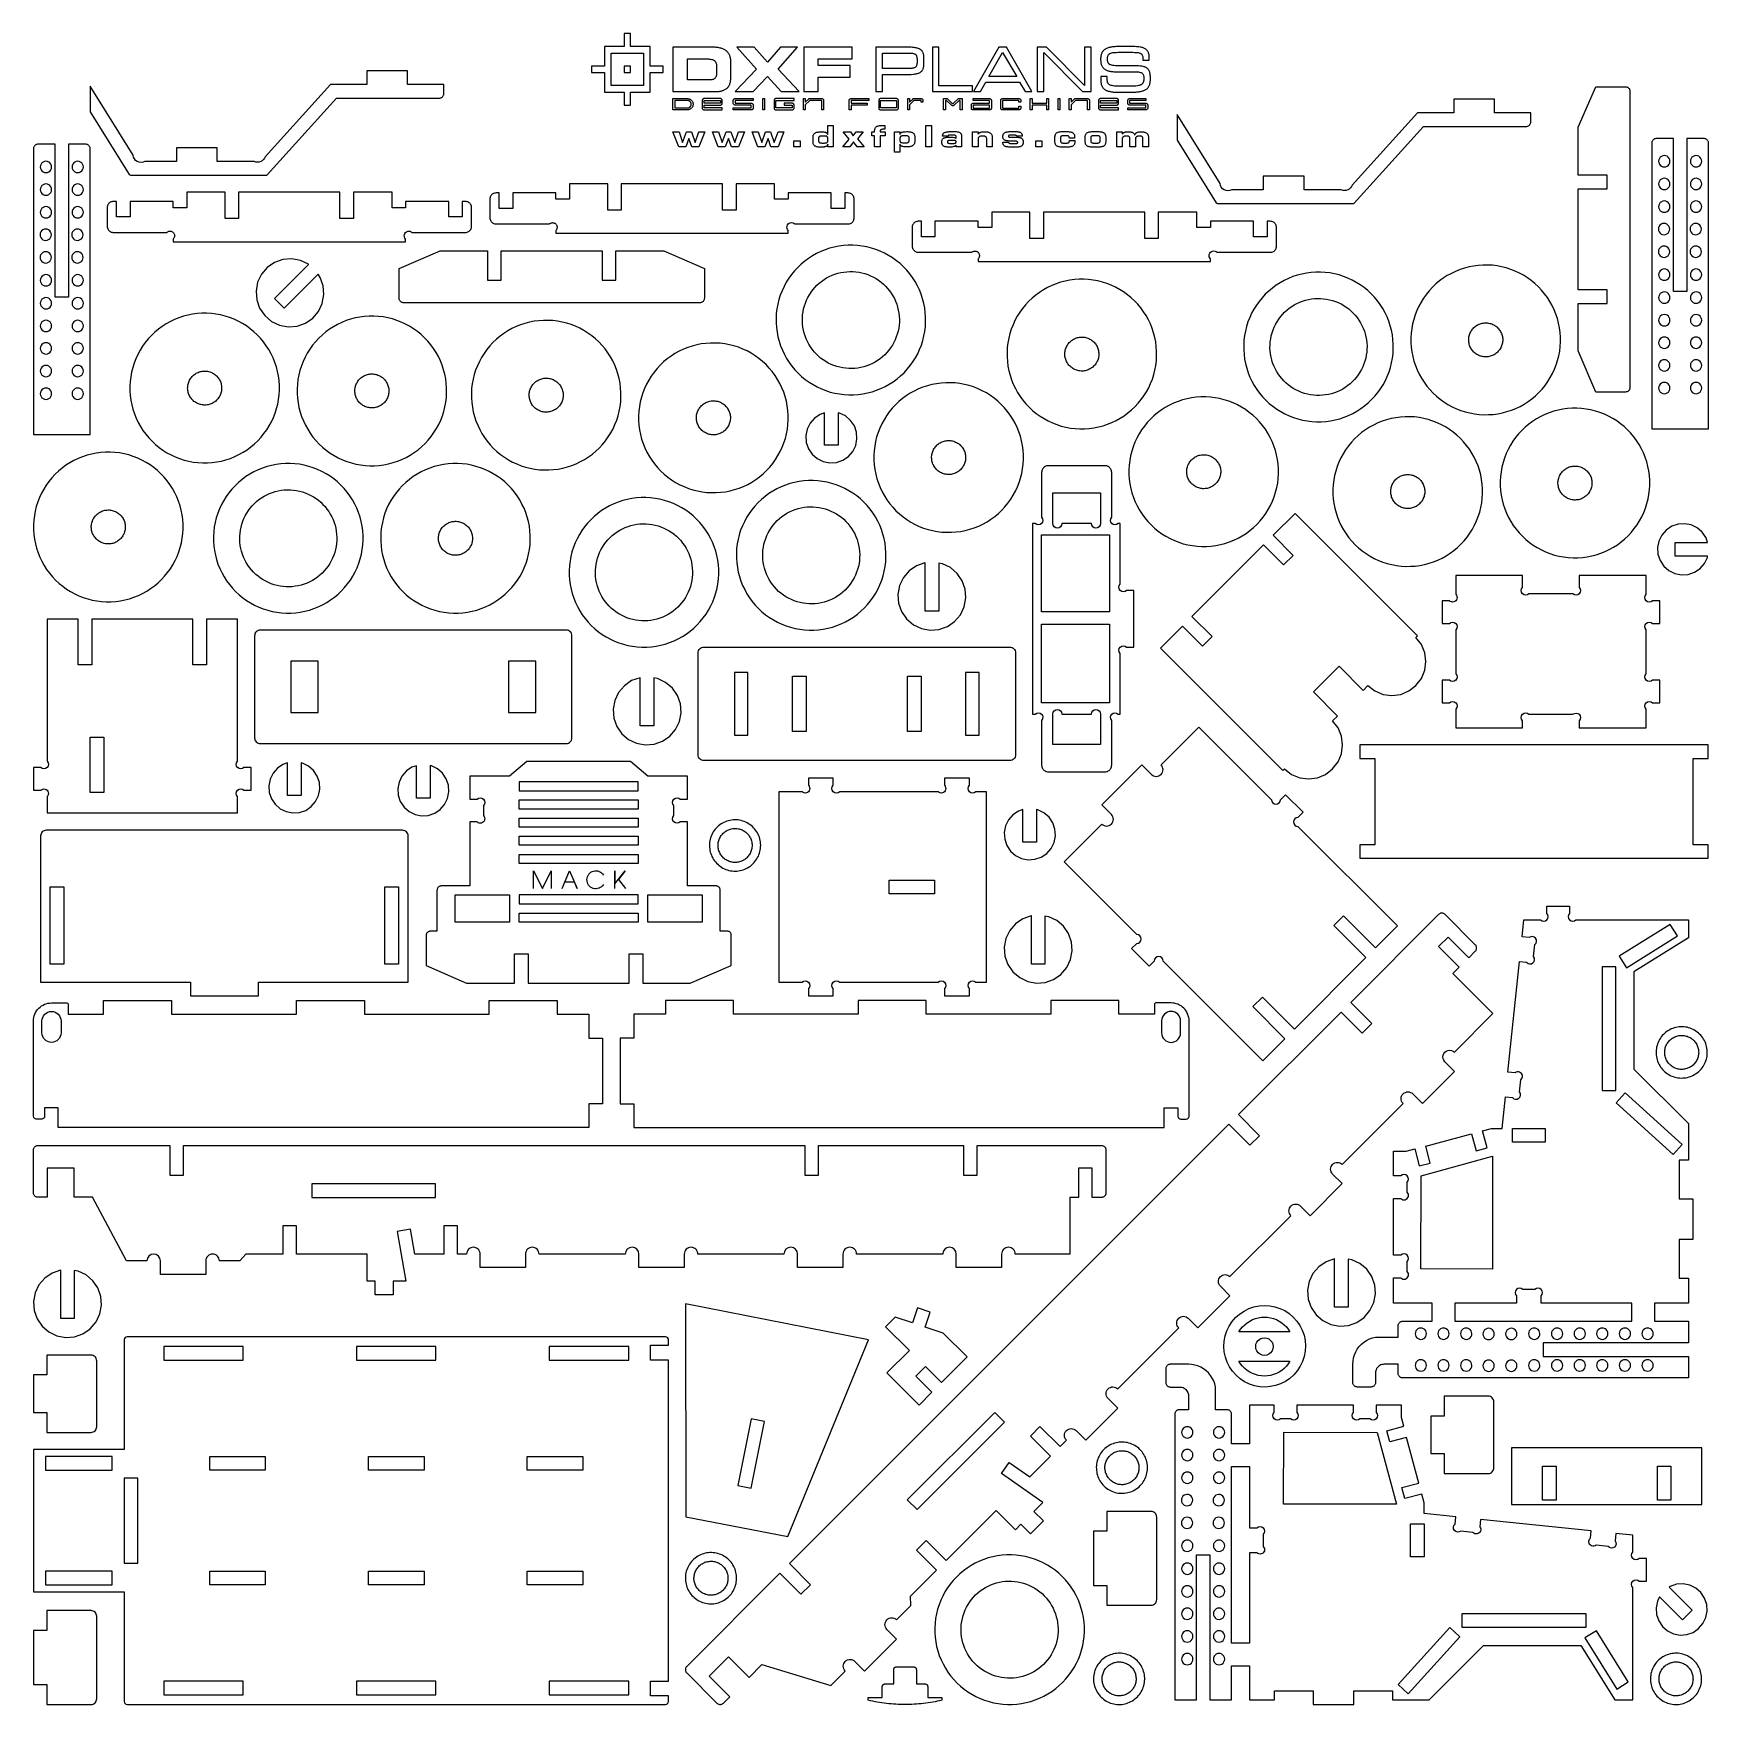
# Model space of a CAD drawing. Extents: x 10 to 601, y 10 to 599.
import ezdxf

# ---------------------------------------------------------------- set-up
doc = ezdxf.new("R2010")
doc.units = 0
doc.header["$MEASUREMENT"] = 0
for name, color, linetype in [('EXT', 1, 'CONTINUOUS'), ('IMPORT_-_LOGO_PADRAO', 62, 'CONTINUOUS'), ('INT', 150, 'CONTINUOUS'), ('POCKET_1_1MM', 105, 'CONTINUOUS')]:
    doc.layers.add(name, color=color, linetype=linetype)

msp = doc.modelspace()

# ---------------------------------------------------------------- linework, layer by layer
at = {"layer": 'EXT'}
for points in [[(44.07, 549.28, 0.258593), (44.5, 549.04), (92.39, 549.04, 0.211979), (92.76, 549.2), (117.21, 576.24), (153.48, 576.24), (153.69, 576.25), (153.9, 576.29), (154.09, 576.36), (154.28, 576.45), (154.46, 576.57), (154.61, 576.71), (154.75, 576.87), (154.87, 577.04), (154.96, 577.23), (155.03, 577.43), (155.07, 577.63), (155.08, 577.84), (155.08, 581.04), (142.28, 581.04), (142.28, 585.84), (127.88, 585.84), (127.88, 581.04), (115.08, 581.04), (92.01, 555.53, -0.443906), (88.21, 553.84), (75.08, 553.84), (75.08, 558.64), (60.68, 558.64), (60.68, 553.84), (49.6, 553.84, -0.554248), (45.44, 556.14), (30.28, 580.4), (30.28, 571.34)], [(427.57, 539.28, 0.258593), (428, 539.04), (475.89, 539.04, 0.211979), (476.26, 539.2), (500.71, 566.24), (536.98, 566.24), (537.19, 566.25), (537.4, 566.29), (537.59, 566.36), (537.78, 566.45), (537.96, 566.57), (538.11, 566.71), (538.25, 566.87), (538.37, 567.04), (538.46, 567.23), (538.53, 567.43), (538.57, 567.63), (538.58, 567.84), (538.58, 571.04), (525.78, 571.04), (525.78, 575.84), (511.38, 575.84), (511.38, 571.04), (498.58, 571.04), (475.51, 545.53, -0.443906), (471.71, 543.84), (458.58, 543.84), (458.58, 548.64), (444.18, 548.64), (444.18, 543.84), (433.1, 543.84, -0.554248), (428.94, 546.14), (413.78, 570.4), (413.78, 561.34)], [(366.48, 339.48), (366.68, 339.24), (366.92, 339.04), (367.18, 338.86), (367.46, 338.72), (367.76, 338.62), (368.07, 338.56), (368.38, 338.54), (388.32, 338.54), (388.63, 338.56), (388.94, 338.62), (389.23, 338.72), (389.52, 338.86), (389.78, 339.04), (390.01, 339.24), (390.22, 339.48), (390.39, 339.74), (390.53, 340.02), (390.63, 340.32), (390.69, 340.63), (390.72, 340.94), (390.72, 356.7, -1), (392.96, 358.94), (393.71, 358.94), (393.71, 380.31, -1), (395.95, 382.55), (398.55, 382.55), (398.55, 402.53), (395.95, 402.53, -1), (393.71, 404.77), (393.71, 426.14), (392.96, 426.14, -1), (390.72, 428.38), (390.72, 444.14), (390.69, 444.45), (390.63, 444.76), (390.53, 445.06), (390.39, 445.34), (390.22, 445.6), (390.01, 445.84), (389.78, 446.04), (389.52, 446.22), (389.23, 446.36), (388.94, 446.46), (388.63, 446.52), (388.32, 446.54), (368.38, 446.54), (368.07, 446.52), (367.76, 446.46), (367.46, 446.36), (367.18, 446.22), (366.92, 446.04), (366.68, 445.84), (366.48, 445.6), (366.3, 445.34), (366.16, 445.06), (366.06, 444.76), (366, 444.45), (365.98, 444.14), (365.98, 428.38, -1), (363.74, 426.14), (362.78, 426.14), (362.78, 358.94), (363.74, 358.94, -1), (365.98, 356.7), (365.98, 340.94), (366, 340.63), (366.06, 340.32), (366.16, 340.02), (366.3, 339.74)], [(386.72, 436.94), (386.72, 426.14, -1), (383.54, 426.14), (373.16, 426.14, -1), (369.98, 426.14), (369.98, 436.94)], [(512.08, 407.8), (512.08, 401.17, -1), (509.84, 398.92), (507.28, 398.92), (507.28, 390.92), (509.84, 390.92, -1), (512.08, 388.68), (512.08, 373.16, -1), (509.84, 370.92), (507.28, 370.92), (507.28, 362.92), (509.84, 362.92, -1), (512.08, 360.68), (512.08, 354.04), (535.68, 354.04), (535.68, 356.6, -1), (537.93, 358.84), (553.44, 358.84, -1), (555.68, 356.6), (555.68, 354.04), (579.28, 354.04), (579.28, 360.68, -1), (581.53, 362.92), (584.08, 362.92), (584.08, 370.92), (581.53, 370.92, -1), (579.28, 373.16), (579.28, 388.68, -1), (581.53, 390.92), (584.08, 390.92), (584.08, 398.92), (581.53, 398.92, -1), (579.28, 401.16), (579.28, 407.8), (555.68, 407.8), (555.68, 403.61, -1), (553.44, 401.37), (537.93, 401.37, -1), (535.68, 403.61), (535.68, 407.8)], [(15.08, 324.04), (82.28, 324.04), (82.28, 329.8, -1), (84.53, 332.04), (87.08, 332.04), (87.08, 340.04), (84.53, 340.04, -1), (82.28, 342.28), (82.28, 392.35), (71.33, 392.35), (71.33, 376.35), (66.53, 376.35), (66.53, 392.35), (30.83, 392.35), (30.83, 376.35), (26.03, 376.35), (26.03, 392.35), (15.08, 392.35), (15.08, 342.28, -1), (12.84, 340.04), (10.28, 340.04), (10.28, 332.04), (12.84, 332.04, -1), (15.08, 329.8)], [(198.28, 388.54), (90.28, 388.54, 0.414214), (88.28, 386.54), (88.28, 350.54, 0.414214), (90.28, 348.54), (198.28, 348.54, 0.414214), (200.28, 350.54), (200.28, 386.54, 0.414214)], [(356.78, 380.54), (356.78, 344.54, -0.414214), (354.78, 342.54), (246.78, 342.54, -0.414214), (244.78, 344.54), (244.78, 380.54, -0.414214), (246.78, 382.54), (354.78, 382.54, -0.414214)], [(386.72, 348.14), (369.98, 348.14), (369.98, 358.94, -1), (373.16, 358.94), (383.54, 358.94, -1), (386.72, 358.94)], [(444.05, 236.66), (408.92, 271.79, 1), (405.74, 271.79), (403.94, 269.98), (397.73, 276.19), (399.54, 277.99, 1), (399.54, 281.17), (373.9, 306.81), (387.21, 320.11, 1), (390.6, 323.5), (387.21, 326.9), (401.33, 341.02), (404.72, 337.63, 1), (408.12, 341.02), (421.42, 354.32), (447.06, 328.69, 1), (450.23, 328.69), (452.04, 330.49), (458.24, 324.29), (456.44, 322.48, 1), (456.44, 319.31), (491.57, 284.18), (483.82, 276.44), (472.51, 287.75), (469.12, 284.36), (480.43, 273.04), (455.18, 247.8), (443.87, 259.11), (440.48, 255.72), (451.79, 244.4)], [(241.03, 337.04), (227.02, 337.04), (220.92, 342.24), (184.35, 342.24), (178.25, 337.04), (164.23, 337.04), (164.23, 328.87), (166.79, 328.87, -1), (169.03, 326.63), (169.03, 323.12, -1), (166.79, 320.87), (164.23, 320.87), (164.23, 298.33), (154.25, 298.33), (154.04, 298.31), (153.84, 298.27), (153.64, 298.21), (153.45, 298.11), (153.28, 298), (153.12, 297.86), (152.98, 297.7), (152.86, 297.53), (152.77, 297.34), (152.7, 297.14), (152.66, 296.94), (152.65, 296.73), (152.65, 282.33), (150.38, 282.33), (150.17, 282.31), (149.97, 282.27), (149.77, 282.21), (149.58, 282.11), (149.41, 282), (149.25, 281.86), (149.11, 281.7), (149, 281.53), (148.9, 281.34), (148.84, 281.14), (148.8, 280.94), (148.78, 280.73), (148.78, 270.25), (163.09, 264.04), (179.98, 264.04), (179.98, 274.33), (184.78, 274.33), (184.78, 264.04), (220.48, 264.04), (220.48, 274.33), (225.28, 274.33), (225.28, 264.04), (241.98, 264.04), (256.48, 270.25), (256.48, 280.73), (256.5, 280.95), (256.48, 281.16), (256.43, 281.38), (256.34, 281.58), (256.23, 281.76), (256.08, 281.93), (255.92, 282.07), (255.73, 282.18), (255.53, 282.27), (255.32, 282.32), (255.1, 282.34), (254.88, 282.33), (252.62, 282.33), (252.62, 296.73), (252.6, 296.94), (252.56, 297.14), (252.5, 297.34), (252.4, 297.53), (252.29, 297.7), (252.15, 297.86), (251.99, 298), (251.82, 298.11), (251.63, 298.21), (251.43, 298.27), (251.23, 298.31), (251.02, 298.33), (241.03, 298.33), (241.03, 320.87), (238.48, 320.87, -1), (236.23, 323.12), (236.23, 326.63, -1), (238.48, 328.87), (241.03, 328.87)], [(346.49, 264.34), (346.49, 331.54), (342.73, 331.54, -1), (340.48, 333.79), (340.48, 336.34), (331.71, 336.34), (331.71, 333.79, -1), (329.47, 331.54), (294.73, 331.54, -1), (292.48, 333.79), (292.48, 336.34), (283.71, 336.34), (283.71, 333.79, -1), (281.47, 331.54), (273.28, 331.54), (273.28, 264.34), (281.47, 264.34, -1), (283.71, 262.09), (283.71, 259.54), (292.48, 259.54), (292.48, 262.09, -1), (294.73, 264.34), (329.47, 264.34, -1), (331.71, 262.09), (331.71, 259.54), (340.48, 259.54), (340.48, 262.09, -1), (342.73, 264.34)], [(14.78, 317.94, 0.414214), (12.78, 315.94), (12.78, 264.34), (65.63, 264.34), (65.63, 259.54), (89.63, 259.54), (89.63, 264.34), (142.48, 264.34), (142.48, 315.94, 0.414214), (140.48, 317.94)], [(490.18, 204.79), (494.57, 204.69), (497.65, 205.51), (499.24, 199.53), (503.13, 200.56), (501.54, 206.54), (517.69, 210.83), (519.28, 204.85), (523.17, 205.89), (521.58, 211.87), (524.66, 212.69), (528.44, 212.74), (529.6, 223.9), (532.14, 223.63, 1), (534.61, 225.64), (535.05, 229.9, 1), (533.05, 232.36), (530.51, 232.63), (534.57, 271.64), (537.11, 271.38, 1), (539.58, 273.38), (540.02, 277.64, 1), (538.02, 280.1), (535.48, 280.37), (536.1, 286.34), (542.02, 286.34, 1), (544.27, 288.59), (544.27, 291.14), (552.27, 291.14), (552.27, 288.59, 1), (554.52, 286.34), (594.18, 286.34), (594.18, 279.94), (574.98, 267.94), (574.98, 233.71), (594.18, 214.51), (594.18, 201.54), (590.98, 201.54), (590.98, 187.94), (595.78, 187.94), (595.78, 173.54), (590.98, 173.54), (590.98, 159.94), (594.18, 159.94), (594.18, 151.14), (582.18, 151.14), (582.18, 144.74), (594.18, 144.74), (594.18, 137.14), (542.98, 137.14), (542.98, 132.34), (594.18, 132.34), (594.18, 124.74), (493.38, 124.74), (493.17, 124.75), (492.97, 124.79), (492.77, 124.86), (492.58, 124.95), (492.41, 125.07), (492.25, 125.21), (492.11, 125.37), (492, 125.54), (491.9, 125.73), (491.84, 125.93), (491.8, 126.13), (491.78, 126.34), (491.78, 129.54), (486.85, 129.54), (486.45, 129.51), (486.05, 129.44), (485.67, 129.31), (485.31, 129.13), (484.98, 128.91), (484.68, 128.64), (484.42, 128.34), (484.19, 128.01), (484.02, 127.65), (483.89, 127.27), (483.81, 126.88), (483.78, 126.48), (483.78, 123.14), (483.77, 122.93), (483.73, 122.73), (483.66, 122.53), (483.57, 122.34), (483.45, 122.17), (483.31, 122.01), (483.16, 121.87), (482.98, 121.75), (482.79, 121.66), (482.6, 121.59), (482.39, 121.55), (482.18, 121.54), (477.38, 121.54), (477.17, 121.55), (476.97, 121.59), (476.77, 121.66), (476.58, 121.75), (476.41, 121.87), (476.25, 122.01), (476.11, 122.17), (476, 122.34), (475.9, 122.53), (475.84, 122.73), (475.8, 122.93), (475.78, 123.14), (475.78, 129.54), (475.85, 130.67), (476.04, 131.78), (476.36, 132.86), (476.81, 133.9), (477.37, 134.88), (478.04, 135.79), (478.82, 136.61), (479.68, 137.34), (480.62, 137.97), (481.63, 138.48), (482.68, 138.87), (483.78, 139.14), (491.78, 139.14), (491.78, 143.14), (491.8, 143.35), (491.84, 143.55), (491.9, 143.75), (492, 143.94), (492.11, 144.11), (492.25, 144.27), (492.41, 144.41), (492.58, 144.53), (492.77, 144.62), (492.97, 144.69), (493.17, 144.73), (493.38, 144.74), (503.78, 144.74), (503.78, 151.14), (490.18, 151.14), (490.18, 160.02), (492.74, 160.02, 1), (494.98, 162.27), (494.98, 165.77, 1), (492.74, 168.02), (490.18, 168.02), (490.18, 188.02), (492.74, 188.02, 1), (494.98, 190.27), (494.98, 193.77, 1), (492.74, 196.02), (490.18, 196.02)], [(507.61, 288.66), (507.4, 288.7), (507.19, 288.72), (506.98, 288.7), (506.78, 288.66), (506.58, 288.6), (506.39, 288.5), (506.22, 288.39), (506.06, 288.25), (475.03, 257.22), (482.46, 249.79), (479.06, 246.4), (471.63, 253.82), (435.43, 217.62), (442.86, 210.19), (439.46, 206.8), (432.04, 214.23), (277.04, 59.23), (284.47, 51.8), (281.07, 48.41), (273.64, 55.83), (240.75, 22.94), (240.62, 22.79), (240.5, 22.61), (240.41, 22.42), (240.34, 22.23), (240.3, 22.02), (240.29, 21.81), (240.3, 21.6), (240.34, 21.4), (240.41, 21.2), (240.5, 21.01), (240.62, 20.84), (240.75, 20.68), (251.42, 10.01), (251.58, 9.87), (251.75, 9.76), (251.94, 9.67), (252.14, 9.6), (252.35, 9.56), (252.55, 9.54), (252.76, 9.56), (252.97, 9.6), (253.17, 9.67), (253.35, 9.76), (253.53, 9.87), (253.69, 10.01), (255.95, 12.27), (248.66, 19.56), (255.45, 26.35), (262.74, 19.06), (267.26, 23.59), (291.59, 16.23), (296.68, 21.33, -0.414214), (296.68, 24.72, -0.414214), (300.07, 24.72), (303.47, 21.33), (314.78, 32.64), (311.39, 36.03, -1), (314.78, 39.43), (319.87, 44.52), (319.68, 47.72), (328.93, 56.96), (321.85, 64.03), (325.25, 67.43), (332.32, 60.35), (349.92, 77.96), (356.71, 71.17), (358.69, 73.15), (362.09, 69.76), (366.61, 74.28), (363.22, 77.68), (366.37, 80.83), (351.8, 91.01), (354.56, 94.94), (361.82, 89.86), (369.09, 97.12), (362.02, 104.19), (365.41, 107.59), (372.48, 100.52), (374.75, 102.78, -0.414214), (374.75, 106.17, -0.414214), (378.14, 106.17), (381.53, 102.78), (392.85, 114.09), (389.45, 117.49, -1), (392.85, 120.88), (414.34, 142.38, -0.414214), (414.34, 145.77, -0.414214), (417.74, 145.77), (421.13, 142.38), (432.45, 153.69), (429.05, 157.09, -1), (432.45, 160.48), (453.94, 181.98, -0.414214), (453.94, 185.37, -0.414214), (457.34, 185.37), (460.73, 181.98), (472.04, 193.29), (468.65, 196.68, -0.414214), (468.65, 200.08, -0.414214), (472.04, 200.08), (493.54, 221.57, -0.414214), (493.54, 224.97, -0.414214), (496.93, 224.97), (500.33, 221.57), (511.64, 232.89), (508.25, 236.28, -1), (511.64, 239.68), (525.22, 253.25), (511.09, 267.38), (513.32, 269.6), (506.03, 276.88), (509.43, 280.28), (516.71, 272.99), (519.01, 275.3), (519.15, 275.45), (519.27, 275.63), (519.36, 275.81), (519.43, 276.01), (519.47, 276.22), (519.48, 276.43), (519.47, 276.64), (519.43, 276.84), (519.36, 277.04), (519.27, 277.23), (519.15, 277.4), (519.01, 277.56), (508.32, 288.25), (508.17, 288.39), (507.99, 288.5), (507.8, 288.6)], [(11.28, 216.04, -0.414214), (10.28, 217.04), (10.28, 250.66, -0.414214), (16.64, 257.02), (22.04, 257.02, -0.414214), (22.54, 256.52), (22.54, 253.04), (35.02, 253.04), (35.02, 257.84), (59.02, 257.84), (59.02, 253.04), (103.02, 253.04), (103.02, 257.84), (127.02, 257.84), (127.02, 253.04), (171.02, 253.04), (171.02, 257.84), (195.02, 257.84), (195.02, 253.04), (206.22, 253.04), (206.22, 244.65), (211.02, 244.65), (211.02, 221.43), (206.22, 221.43), (206.22, 213.04), (19.02, 213.04), (19.02, 220.04), (14.22, 220.04), (14.22, 217.04, -0.414214), (13.22, 216.04)], [(418.02, 250.66, 0.414214), (411.66, 257.02), (406.26, 257.02, 0.414214), (405.76, 256.52), (405.76, 253.04), (393.28, 253.04), (393.28, 257.84), (369.28, 257.84), (369.28, 253.04), (325.28, 253.04), (325.28, 257.84), (301.28, 257.84), (301.28, 253.04), (257.28, 253.04), (257.28, 257.84), (233.28, 257.84), (233.28, 253.04), (222.08, 253.04), (222.08, 244.65), (217.28, 244.65), (217.28, 221.43), (222.08, 221.43), (222.08, 213.04), (409.28, 213.04), (409.28, 220.04), (414.08, 220.04), (414.08, 217.04, 0.414214), (415.08, 216.04), (417.02, 216.04, 0.414214), (418.02, 217.04)], [(10.5, 189.25), (10.4, 189.43), (10.34, 189.63), (10.3, 189.84), (10.28, 190.05), (10.28, 205.13), (10.3, 205.34), (10.34, 205.55), (10.4, 205.75), (10.5, 205.93), (10.61, 206.11), (10.75, 206.26), (10.91, 206.4), (11.08, 206.52), (11.27, 206.61), (11.47, 206.68), (11.67, 206.72), (11.88, 206.73), (58.4, 206.73), (58.4, 196.23), (63.2, 196.23), (63.2, 206.73), (282.4, 206.73), (282.4, 196.23), (287.2, 196.23), (287.2, 206.73), (338.4, 206.73), (338.4, 196.23), (343.2, 196.23), (343.2, 206.73), (387.08, 206.73), (387.29, 206.72), (387.5, 206.68), (387.69, 206.61), (387.88, 206.52), (388.06, 206.4), (388.21, 206.26), (388.35, 206.11), (388.47, 205.93), (388.56, 205.75), (388.63, 205.55), (388.67, 205.34), (388.68, 205.13), (388.68, 190.01), (388.67, 189.8), (388.63, 189.6), (388.56, 189.4), (388.47, 189.21), (388.35, 189.04), (388.21, 188.88), (388.06, 188.74), (387.88, 188.63), (387.69, 188.54), (387.5, 188.47), (387.29, 188.43), (387.08, 188.41), (383.82, 188.41), (383.82, 198.71), (379.02, 198.71), (379.02, 188.41), (375.88, 188.41), (375.88, 168.44), (356.68, 168.44, 0.414214), (354.28, 170.84, 0.414214), (351.88, 168.44), (351.88, 163.64), (335.88, 163.64), (335.88, 168.44, 1), (331.08, 168.44), (300.68, 168.44, 0.414214), (298.28, 170.84, 0.414214), (295.88, 168.44), (295.88, 163.64), (279.88, 163.64), (279.88, 168.44, 1), (275.08, 168.44), (244.68, 168.44, 0.414214), (242.28, 170.84, 0.414214), (239.88, 168.44), (239.88, 163.64), (223.88, 163.64), (223.88, 168.44, 1), (219.08, 168.44), (188.68, 168.44, 0.414214), (186.28, 170.84, 0.414214), (183.88, 168.44), (183.88, 163.64), (167.88, 163.64), (167.88, 168.44, 0.414214), (165.48, 170.84, 0.414214), (163.08, 168.44), (159.88, 168.44), (159.88, 178.44), (155.08, 178.44), (155.08, 168.44), (144.8, 168.44), (143.26, 177.17), (138.54, 176.34), (141.64, 158.84), (137.18, 158.84), (137.18, 154.04), (130.78, 154.04), (130.78, 158.84), (127.98, 158.84), (127.98, 168.44), (103.08, 168.44), (103.08, 178.44), (98.28, 178.44), (98.28, 168.44), (85.21, 168.44), (83.08, 166.05), (75.88, 166.05, 0.414214), (73.48, 168.45, 0.414214), (71.08, 166.05), (71.08, 161.25), (55.08, 161.25), (55.08, 166.05, 1), (50.28, 166.05), (43.08, 166.05), (31.08, 188.45), (24.68, 188.45), (24.68, 198.75), (15.08, 198.75), (15.08, 188.45), (11.88, 188.45), (11.67, 188.46), (11.47, 188.5), (11.27, 188.57), (11.08, 188.66), (10.91, 188.78), (10.75, 188.91), (10.61, 189.07)], [(234.28, 138.24, 0.414214), (233.28, 139.24), (43.28, 139.24, 0.414214), (42.28, 138.24), (42.28, 99.44), (10.28, 99.44), (10.28, 49.34), (42.28, 49.34), (42.28, 10.54, 0.414214), (43.28, 9.54), (233.28, 9.54, 0.414214), (234.28, 10.54), (234.28, 12.54), (227.97, 12.54), (227.97, 17.73), (234.28, 17.73), (234.28, 131.06), (227.97, 131.06), (227.97, 136.24), (234.28, 136.24)], [(10.28, 112.54), (14.98, 112.54), (14.98, 105.54), (30.58, 105.54, 0.414214), (32.58, 107.54), (32.58, 130.79, 0.414214), (30.58, 132.79), (14.98, 132.79), (14.98, 125.79), (10.28, 125.79)], [(439.28, 115.14), (439.38, 101.54), (432.98, 101.54), (432.98, 111.94), (432.97, 112.15), (432.93, 112.35), (432.86, 112.55), (432.77, 112.74), (432.65, 112.91), (432.51, 113.07), (432.36, 113.21), (432.18, 113.33), (431.99, 113.42), (431.8, 113.49), (431.59, 113.53), (431.38, 113.54), (427.38, 113.54), (427.38, 121.54), (427.11, 122.64), (426.72, 123.7), (426.21, 124.7), (425.58, 125.64), (424.85, 126.51), (424.03, 127.28), (423.12, 127.95), (422.14, 128.51), (421.1, 128.96), (420.02, 129.28), (418.91, 129.47), (417.78, 129.54), (411.38, 129.54), (411.17, 129.53), (410.97, 129.49), (410.77, 129.42), (410.58, 129.33), (410.41, 129.21), (410.25, 129.07), (410.11, 128.91), (410, 128.74), (409.9, 128.55), (409.84, 128.35), (409.8, 128.15), (409.78, 127.94), (409.78, 123.14), (409.8, 122.93), (409.84, 122.73), (409.9, 122.53), (410, 122.34), (410.11, 122.17), (410.25, 122.01), (410.41, 121.87), (410.58, 121.75), (410.77, 121.66), (410.97, 121.59), (411.17, 121.55), (411.38, 121.54), (414.72, 121.54), (415.12, 121.51), (415.51, 121.44), (415.89, 121.31), (416.25, 121.13), (416.58, 120.91), (416.88, 120.64), (417.15, 120.34), (417.37, 120.01), (417.55, 119.65), (417.68, 119.27), (417.76, 118.88), (417.78, 118.48), (417.78, 113.54), (414.58, 113.54), (414.37, 113.53), (414.17, 113.49), (413.97, 113.42), (413.78, 113.33), (413.61, 113.21), (413.45, 113.07), (413.31, 112.91), (413.2, 112.74), (413.1, 112.55), (413.04, 112.35), (413, 112.15), (412.98, 111.94), (412.98, 11.14), (420.58, 11.14), (420.58, 62.34), (425.38, 62.34), (425.38, 11.14), (432.98, 11.14), (432.98, 23.14), (439.38, 23.14), (439.38, 11.14), (448.18, 11.14), (448.18, 14.34), (461.78, 14.34), (461.78, 9.54), (476.18, 9.54), (476.18, 14.34), (489.78, 14.34), (489.78, 11.14), (502.75, 11.14), (521.95, 30.34), (556.18, 30.34), (568.18, 11.14), (574.58, 11.14), (574.58, 50.81, -1), (576.83, 53.05), (579.38, 53.05), (579.38, 61.05), (576.83, 61.05, -1), (574.58, 63.3), (574.58, 69.22), (568.61, 69.84), (568.35, 67.3, -1), (565.88, 65.3), (561.62, 65.74, -1), (559.62, 68.21), (559.88, 70.75), (520.87, 74.81), (520.6, 72.27, -1), (518.14, 70.27), (513.88, 70.72, -1), (511.88, 73.18), (512.14, 75.72), (500.98, 76.89), (500.93, 80.66), (500.11, 83.74), (494.13, 82.15), (493.1, 86.04), (499.07, 87.63), (494.78, 103.78), (488.8, 102.19), (487.77, 106.08), (493.75, 107.67), (492.93, 110.75), (492.93, 115.14), (484.05, 115.14), (484.05, 112.59, -1), (481.8, 110.34), (478.29, 110.34, -1), (476.05, 112.59), (476.05, 115.14), (456.05, 115.14), (456.05, 112.59, -1), (453.8, 110.34), (450.29, 110.34, -1), (448.05, 112.59), (448.05, 115.14)], [(503.28, 98.04), (507.98, 98.04), (507.98, 91.04), (523.58, 91.04, 0.414214), (525.58, 93.04), (525.58, 116.29, 0.414214), (523.58, 118.29), (507.98, 118.29), (507.98, 111.29), (503.28, 111.29)], [(388.98, 44.54), (404.58, 44.54, 0.414214), (406.58, 46.54), (406.58, 75.65, 0.414214), (404.58, 77.65), (388.98, 77.65), (388.98, 70.65), (384.28, 70.65), (384.28, 51.54), (388.98, 51.54)], [(14.98, 9.54), (30.58, 9.54, 0.414214), (32.58, 11.54), (32.58, 40.65, 0.414214), (30.58, 42.65), (14.98, 42.65), (14.98, 35.65), (10.28, 35.65), (10.28, 16.54), (14.98, 16.54)]]:
    msp.add_lwpolyline(points, format="xyb", close=True, dxfattribs=at)
for points in [[(561.49, 580.24), (571.97, 580.24), (572.18, 580.23), (572.38, 580.19), (572.58, 580.12), (572.77, 580.03), (572.94, 579.91), (573.1, 579.77), (573.24, 579.62), (573.36, 579.44), (573.45, 579.25), (573.52, 579.06), (573.56, 578.85), (573.57, 578.64), (573.57, 474.14), (573.56, 473.93), (573.52, 473.73), (573.45, 473.53), (573.36, 473.34), (573.24, 473.17), (573.1, 473.01), (572.94, 472.87), (572.77, 472.75), (572.58, 472.66), (572.38, 472.59), (572.18, 472.55), (571.97, 472.54), (561.49, 472.54), (555.28, 487.05), (555.28, 503.74), (565.57, 503.74), (565.57, 508.54), (555.28, 508.54), (555.28, 544.24), (565.57, 544.24), (565.57, 549.04), (555.28, 549.04), (555.28, 565.94)], [(582.27, 561.82), (582.08, 561.73), (581.91, 561.61), (581.75, 561.47), (581.61, 561.31), (581.5, 561.14), (581.4, 560.95), (581.34, 560.75), (581.3, 560.55), (581.28, 560.34), (581.28, 459.54), (601.28, 459.54), (601.28, 560.34), (601.27, 560.55), (601.23, 560.75), (601.16, 560.95), (601.07, 561.14), (600.95, 561.31), (600.81, 561.47), (600.66, 561.61), (600.48, 561.73), (600.29, 561.82), (600.1, 561.89), (599.89, 561.93), (599.68, 561.94), (593.68, 561.94), (593.68, 507.94), (588.88, 507.94), (588.88, 561.94), (582.88, 561.94), (582.67, 561.93), (582.47, 561.89)], [(11.27, 559.82), (11.08, 559.73), (10.91, 559.61), (10.75, 559.47), (10.61, 559.31), (10.5, 559.14), (10.4, 558.95), (10.34, 558.75), (10.3, 558.55), (10.28, 558.34), (10.28, 457.54), (30.28, 457.54), (30.28, 558.34), (30.27, 558.55), (30.23, 558.75), (30.16, 558.95), (30.07, 559.14), (29.95, 559.31), (29.81, 559.47), (29.66, 559.61), (29.48, 559.73), (29.29, 559.82), (29.1, 559.89), (28.89, 559.93), (28.68, 559.94), (22.68, 559.94), (22.68, 505.94), (17.88, 505.94), (17.88, 559.94), (11.88, 559.94), (11.67, 559.93), (11.47, 559.89)], [(172.14, 542.3), (171.92, 542.11), (171.73, 541.9), (171.57, 541.66), (171.45, 541.4), (171.36, 541.13), (171.3, 540.85), (171.28, 540.57), (171.28, 534.01), (171.31, 533.71), (171.37, 533.43), (171.47, 533.15), (171.61, 532.89), (171.78, 532.65), (171.97, 532.44), (172.2, 532.25), (172.45, 532.09), (172.71, 531.97), (172.99, 531.88), (173.28, 531.83), (173.57, 531.82), (192.35, 531.82), (192.5, 531.96), (192.67, 532.07), (192.85, 532.16), (193.05, 532.23), (193.25, 532.27), (193.45, 532.28), (193.66, 532.27), (193.86, 532.23), (194.05, 532.16), (194.24, 532.07), (194.41, 531.96), (194.56, 531.82), (194.7, 531.66), (194.82, 531.48), (194.92, 531.29), (194.99, 531.08), (195.03, 530.87), (195.04, 530.66), (195.03, 530.45), (194.99, 530.24), (194.92, 530.03), (194.82, 529.84), (194.7, 529.66), (194.56, 529.5), (194.56, 528.54), (276.58, 528.54), (276.58, 529.5), (276.32, 529.84), (276.15, 530.24), (276.1, 530.66), (276.15, 531.08), (276.32, 531.48), (276.58, 531.82), (276.92, 532.08), (277.31, 532.24), (277.74, 532.3), (278.16, 532.24), (278.56, 532.08), (278.9, 531.82), (297.96, 531.84), (298.24, 531.89), (298.51, 531.99), (298.77, 532.11), (299, 532.27), (299.22, 532.46), (299.41, 532.68), (299.57, 532.91), (299.69, 533.17), (299.78, 533.44), (299.84, 533.72), (299.86, 534.01), (299.86, 540.57), (299.84, 540.85), (299.78, 541.13), (299.69, 541.4), (299.57, 541.66), (299.41, 541.9), (299.22, 542.11), (299, 542.3), (298.77, 542.46), (298.51, 542.59), (298.24, 542.68), (297.96, 542.73), (297.67, 542.75), (296.58, 542.75), (296.58, 537.29), (291.78, 537.29), (291.78, 542.75), (276.58, 542.75), (276.58, 540.57), (271.78, 540.57), (271.78, 546.03), (258.16, 546.03), (258.16, 536.74), (253.36, 536.74), (253.36, 546.03), (217.66, 546.03), (217.66, 536.74), (212.88, 536.74), (212.88, 546.03), (199.36, 546.03), (199.36, 540.57), (194.56, 540.57), (194.56, 542.75), (179.36, 542.75), (179.36, 537.29), (174.56, 537.29), (174.56, 542.75), (173.47, 542.75), (173.18, 542.73), (172.9, 542.68), (172.63, 542.59), (172.38, 542.46)], [(36.61, 529.89), (36.78, 529.65), (36.97, 529.44), (37.2, 529.25), (37.45, 529.09), (37.71, 528.97), (37.99, 528.88), (38.28, 528.83), (38.57, 528.82), (57.35, 528.82), (57.5, 528.96), (57.67, 529.07), (57.85, 529.16), (58.05, 529.23), (58.25, 529.27), (58.45, 529.28), (58.66, 529.27), (58.86, 529.23), (59.05, 529.16), (59.24, 529.07), (59.41, 528.96), (59.56, 528.82), (59.7, 528.66), (59.82, 528.48), (59.92, 528.29), (59.99, 528.08), (60.03, 527.87), (60.04, 527.66), (60.03, 527.45), (59.99, 527.24), (59.92, 527.03), (59.82, 526.84), (59.7, 526.66), (59.56, 526.5), (59.56, 525.54), (141.58, 525.54), (141.58, 526.5), (141.32, 526.84), (141.15, 527.24), (141.1, 527.66), (141.15, 528.08), (141.32, 528.48), (141.58, 528.82), (141.92, 529.08), (142.31, 529.24), (142.74, 529.3), (143.16, 529.24), (143.56, 529.08), (143.9, 528.82), (162.96, 528.84), (163.24, 528.89), (163.51, 528.99), (163.77, 529.11), (164, 529.27), (164.22, 529.46), (164.41, 529.68), (164.57, 529.91), (164.69, 530.17), (164.78, 530.44), (164.84, 530.72), (164.86, 531.01), (164.86, 537.57), (164.84, 537.85), (164.78, 538.13), (164.69, 538.4), (164.57, 538.66), (164.41, 538.9), (164.22, 539.11), (164, 539.3), (163.77, 539.46), (163.51, 539.59), (163.24, 539.68), (162.96, 539.73), (162.67, 539.75), (161.58, 539.75), (161.58, 534.29), (156.78, 534.29), (156.78, 539.75), (141.58, 539.75), (141.58, 537.57), (136.78, 537.57), (136.78, 543.03), (123.16, 543.03), (123.16, 533.74), (118.36, 533.74), (118.36, 543.03), (82.66, 543.03), (82.66, 533.74), (77.88, 533.74), (77.88, 543.03), (64.36, 543.03), (64.36, 537.57), (59.56, 537.57), (59.56, 539.75), (44.36, 539.75), (44.36, 534.29), (39.56, 534.29), (39.56, 539.75), (38.47, 539.75), (38.18, 539.73), (37.9, 539.68), (37.63, 539.59), (37.38, 539.46), (37.14, 539.3), (36.92, 539.11), (36.73, 538.9), (36.57, 538.66), (36.45, 538.4), (36.36, 538.13), (36.3, 537.85), (36.28, 537.57), (36.28, 531.01), (36.31, 530.71), (36.37, 530.43), (36.47, 530.15)], [(321.14, 532.3), (320.92, 532.11), (320.73, 531.9), (320.57, 531.66), (320.45, 531.4), (320.36, 531.13), (320.3, 530.85), (320.28, 530.57), (320.28, 524.01), (320.31, 523.71), (320.37, 523.43), (320.47, 523.15), (320.61, 522.89), (320.78, 522.65), (320.97, 522.44), (321.2, 522.25), (321.45, 522.09), (321.71, 521.97), (321.99, 521.88), (322.28, 521.83), (322.57, 521.82), (341.35, 521.82), (341.5, 521.96), (341.67, 522.07), (341.85, 522.16), (342.05, 522.23), (342.25, 522.27), (342.45, 522.28), (342.66, 522.27), (342.86, 522.23), (343.05, 522.16), (343.24, 522.07), (343.41, 521.96), (343.56, 521.82), (343.7, 521.66), (343.82, 521.48), (343.92, 521.29), (343.99, 521.08), (344.03, 520.87), (344.04, 520.66), (344.03, 520.45), (343.99, 520.24), (343.92, 520.03), (343.82, 519.84), (343.7, 519.66), (343.56, 519.5), (343.56, 518.54), (425.58, 518.54), (425.58, 519.5), (425.32, 519.84), (425.15, 520.24), (425.1, 520.66), (425.15, 521.08), (425.32, 521.48), (425.58, 521.82), (425.92, 522.08), (426.31, 522.24), (426.74, 522.3), (427.16, 522.24), (427.56, 522.08), (427.9, 521.82), (446.96, 521.84), (447.24, 521.89), (447.51, 521.99), (447.77, 522.11), (448, 522.27), (448.22, 522.46), (448.41, 522.68), (448.57, 522.91), (448.69, 523.17), (448.78, 523.44), (448.84, 523.72), (448.86, 524.01), (448.86, 530.57), (448.84, 530.85), (448.78, 531.13), (448.69, 531.4), (448.57, 531.66), (448.41, 531.9), (448.22, 532.11), (448, 532.3), (447.77, 532.46), (447.51, 532.59), (447.24, 532.68), (446.96, 532.73), (446.67, 532.75), (445.58, 532.75), (445.58, 527.29), (440.78, 527.29), (440.78, 532.75), (425.58, 532.75), (425.58, 530.57), (420.78, 530.57), (420.78, 536.03), (407.16, 536.03), (407.16, 526.74), (402.36, 526.74), (402.36, 536.03), (366.66, 536.03), (366.66, 526.74), (361.88, 526.74), (361.88, 536.03), (348.36, 536.03), (348.36, 530.57), (343.56, 530.57), (343.56, 532.75), (328.36, 532.75), (328.36, 527.29), (323.56, 527.29), (323.56, 532.75), (322.47, 532.75), (322.18, 532.73), (321.9, 532.68), (321.63, 532.59), (321.38, 532.46)], [(246.98, 516.12), (246.98, 505.64), (246.97, 505.43), (246.93, 505.23), (246.86, 505.03), (246.77, 504.84), (246.65, 504.67), (246.52, 504.51), (246.36, 504.37), (246.18, 504.25), (246, 504.16), (245.8, 504.09), (245.59, 504.05), (245.38, 504.04), (140.88, 504.04), (140.67, 504.05), (140.47, 504.09), (140.27, 504.16), (140.08, 504.25), (139.91, 504.37), (139.75, 504.51), (139.61, 504.67), (139.5, 504.84), (139.4, 505.03), (139.34, 505.23), (139.3, 505.43), (139.28, 505.64), (139.29, 516.12), (153.79, 522.33), (170.48, 522.33), (170.48, 512.04), (175.28, 512.04), (175.28, 522.33), (210.98, 522.33), (210.98, 512.04), (215.78, 512.04), (215.78, 522.33), (232.68, 522.33)], [(301.29, 471.66), (302.93, 471.88), (304.56, 472.2), (306.17, 472.62), (307.74, 473.14), (309.28, 473.76), (310.78, 474.47), (312.23, 475.27), (313.62, 476.17), (314.96, 477.15), (316.23, 478.22), (317.43, 479.36), (318.56, 480.57), (319.61, 481.85), (320.58, 483.2), (321.46, 484.61), (322.26, 486.06), (322.95, 487.57), (323.56, 489.11), (324.06, 490.69), (324.47, 492.3), (324.77, 493.93), (324.97, 495.58), (325.06, 497.23), (325.06, 498.89), (324.94, 500.55), (324.73, 502.19), (324.41, 503.82), (323.99, 505.42), (323.47, 507), (322.85, 508.54), (322.14, 510.03), (321.33, 511.48), (320.43, 512.88), (319.45, 514.22), (318.39, 515.49), (317.25, 516.69), (316.03, 517.82), (314.75, 518.87), (313.4, 519.84), (312, 520.72), (310.54, 521.51), (309.04, 522.21), (307.49, 522.81), (305.91, 523.32), (304.3, 523.72), (302.67, 524.03), (301.03, 524.23), (299.37, 524.32), (297.71, 524.31), (296.06, 524.2), (294.41, 523.98), (292.79, 523.67), (291.18, 523.25), (289.61, 522.73), (288.07, 522.11), (286.57, 521.39), (285.12, 520.59), (283.72, 519.69), (282.39, 518.71), (281.12, 517.65), (279.91, 516.5), (278.78, 515.29), (277.73, 514.01), (276.76, 512.66), (275.88, 511.26), (275.09, 509.8), (274.39, 508.29), (273.79, 506.75), (273.28, 505.17), (272.88, 503.56), (272.58, 501.93), (272.38, 500.28), (272.28, 498.63), (272.29, 496.97), (272.4, 495.32), (272.62, 493.67), (272.94, 492.04), (273.36, 490.44), (273.88, 488.86), (274.5, 487.33), (275.21, 485.83), (276.02, 484.38), (276.91, 482.98), (277.89, 481.65), (278.96, 480.37), (280.1, 479.17), (281.31, 478.04), (282.6, 476.99), (283.94, 476.02), (285.35, 475.14), (286.81, 474.35), (288.31, 473.65), (289.85, 473.05), (291.43, 472.54), (293.04, 472.14), (294.67, 471.84), (296.32, 471.64), (297.98, 471.54), (299.63, 471.55)], [(100.15, 495.55), (103.27, 495.8), (106.22, 496.84), (108.8, 498.62), (110.84, 501), (112.19, 503.82), (112.76, 506.9), (112.51, 510.03), (111.47, 512.98), (110.71, 514.09), (98.72, 502.09), (95.32, 505.49), (107.37, 517.54), (107.31, 517.6), (104.49, 518.95), (101.41, 519.52), (98.28, 519.27), (95.33, 518.23), (92.75, 516.45), (90.71, 514.07), (89.36, 511.24), (88.79, 508.16), (89.04, 505.04), (90.08, 502.09), (91.86, 499.51), (94.24, 497.47), (97.07, 496.12)], [(300.09, 480.87), (299.01, 480.81), (297.94, 480.83), (296.86, 480.91), (295.8, 481.05), (294.74, 481.27), (293.71, 481.55), (292.69, 481.89), (291.69, 482.3), (290.72, 482.77), (289.79, 483.3), (288.89, 483.88), (288.02, 484.53), (287.2, 485.22), (286.43, 485.97), (285.7, 486.76), (285.02, 487.6), (284.4, 488.47), (283.84, 489.39), (283.33, 490.34), (282.88, 491.31), (282.5, 492.32), (282.18, 493.35), (281.92, 494.39), (281.73, 495.45), (281.61, 496.52), (281.56, 497.59), (281.57, 498.67), (281.65, 499.74), (281.8, 500.81), (282.01, 501.86), (282.29, 502.9), (282.63, 503.92), (283.04, 504.91), (283.51, 505.88), (284.04, 506.82), (284.63, 507.72), (285.27, 508.58), (285.96, 509.4), (286.71, 510.18), (287.5, 510.9), (288.34, 511.58), (289.22, 512.2), (290.13, 512.77), (291.08, 513.27), (292.06, 513.72), (293.06, 514.11), (294.09, 514.43), (295.13, 514.68), (296.19, 514.87), (297.26, 514.99), (298.33, 515.05), (299.41, 515.04), (300.48, 514.96), (301.55, 514.81), (302.6, 514.59), (303.64, 514.31), (304.66, 513.97), (305.65, 513.56), (306.62, 513.09), (307.56, 512.56), (308.46, 511.98), (309.32, 511.34), (310.14, 510.64), (310.92, 509.9), (311.65, 509.1), (312.32, 508.27), (312.94, 507.39), (313.51, 506.47), (314.02, 505.53), (314.46, 504.55), (314.85, 503.54), (315.17, 502.52), (315.42, 501.47), (315.61, 500.41), (315.73, 499.34), (315.79, 498.27), (315.78, 497.19), (315.7, 496.12), (315.55, 495.06), (315.34, 494), (315.06, 492.96), (314.71, 491.95), (314.31, 490.95), (313.84, 489.98), (313.31, 489.05), (312.72, 488.14), (312.08, 487.28), (311.38, 486.46), (310.64, 485.69), (309.84, 484.96), (309.01, 484.28), (308.13, 483.66), (307.22, 483.09), (306.27, 482.59), (305.29, 482.14), (304.28, 481.76), (303.26, 481.44), (302.21, 481.18), (301.15, 480.99)], [(462.98, 462.04), (464.63, 462.05), (466.29, 462.16), (467.93, 462.38), (469.56, 462.7), (471.17, 463.12), (472.74, 463.64), (474.28, 464.26), (475.78, 464.97), (477.23, 465.77), (478.62, 466.67), (479.96, 467.65), (481.23, 468.72), (482.43, 469.86), (483.56, 471.07), (484.61, 472.35), (485.58, 473.7), (486.46, 475.11), (487.26, 476.56), (487.95, 478.07), (488.56, 479.61), (489.06, 481.19), (489.47, 482.8), (489.77, 484.43), (489.97, 486.08), (490.06, 487.73), (490.06, 489.39), (489.94, 491.05), (489.73, 492.69), (489.41, 494.32), (488.99, 495.92), (488.47, 497.5), (487.85, 499.04), (487.14, 500.53), (486.33, 501.98), (485.43, 503.38), (484.45, 504.72), (483.39, 505.99), (482.25, 507.19), (481.03, 508.32), (479.75, 509.37), (478.4, 510.34), (477, 511.22), (475.54, 512.01), (474.04, 512.71), (472.49, 513.31), (470.91, 513.82), (469.3, 514.22), (467.67, 514.53), (466.03, 514.73), (464.37, 514.82), (462.71, 514.81), (461.06, 514.7), (459.41, 514.48), (457.79, 514.17), (456.18, 513.75), (454.61, 513.23), (453.07, 512.61), (451.57, 511.89), (450.12, 511.09), (448.72, 510.19), (447.39, 509.21), (446.12, 508.15), (444.91, 507), (443.78, 505.79), (442.73, 504.51), (441.76, 503.16), (440.88, 501.76), (440.09, 500.3), (439.39, 498.79), (438.79, 497.25), (438.28, 495.67), (437.88, 494.06), (437.58, 492.43), (437.38, 490.78), (437.28, 489.13), (437.29, 487.47), (437.4, 485.82), (437.62, 484.17), (437.94, 482.54), (438.36, 480.94), (438.88, 479.36), (439.5, 477.83), (440.21, 476.33), (441.02, 474.88), (441.91, 473.48), (442.89, 472.15), (443.96, 470.87), (445.1, 469.67), (446.31, 468.54), (447.6, 467.49), (448.94, 466.52), (450.35, 465.64), (451.81, 464.85), (453.31, 464.15), (454.85, 463.55), (456.43, 463.04), (458.04, 462.64), (459.67, 462.34), (461.32, 462.14)], [(525.29, 464.66), (526.93, 464.88), (528.56, 465.2), (530.17, 465.62), (531.74, 466.14), (533.28, 466.76), (534.78, 467.47), (536.23, 468.27), (537.62, 469.17), (538.96, 470.15), (540.23, 471.22), (541.43, 472.36), (542.56, 473.57), (543.61, 474.85), (544.58, 476.2), (545.46, 477.61), (546.26, 479.06), (546.95, 480.57), (547.56, 482.11), (548.06, 483.69), (548.47, 485.3), (548.77, 486.93), (548.97, 488.58), (549.06, 490.23), (549.06, 491.89), (548.94, 493.55), (548.73, 495.19), (548.41, 496.82), (547.99, 498.42), (547.47, 500), (546.85, 501.54), (546.14, 503.03), (545.33, 504.48), (544.43, 505.88), (543.45, 507.22), (542.39, 508.49), (541.25, 509.69), (540.03, 510.82), (538.75, 511.87), (537.4, 512.84), (536, 513.72), (534.54, 514.51), (533.04, 515.21), (531.49, 515.81), (529.91, 516.32), (528.3, 516.72), (526.67, 517.03), (525.03, 517.23), (523.37, 517.32), (521.71, 517.31), (520.06, 517.2), (518.41, 516.98), (516.79, 516.67), (515.18, 516.25), (513.61, 515.73), (512.07, 515.11), (510.57, 514.39), (509.12, 513.59), (507.72, 512.69), (506.39, 511.71), (505.12, 510.65), (503.91, 509.5), (502.78, 508.29), (501.73, 507.01), (500.76, 505.66), (499.88, 504.26), (499.09, 502.8), (498.39, 501.29), (497.79, 499.75), (497.28, 498.17), (496.88, 496.56), (496.58, 494.93), (496.38, 493.28), (496.28, 491.63), (496.29, 489.97), (496.4, 488.32), (496.62, 486.67), (496.94, 485.04), (497.36, 483.44), (497.88, 481.86), (498.5, 480.33), (499.21, 478.83), (500.02, 477.38), (500.91, 475.98), (501.89, 474.65), (502.96, 473.37), (504.1, 472.17), (505.31, 471.04), (506.6, 469.99), (507.94, 469.02), (509.35, 468.14), (510.81, 467.35), (512.31, 466.65), (513.85, 466.05), (515.43, 465.54), (517.04, 465.14), (518.67, 464.84), (520.32, 464.64), (521.98, 464.54), (523.63, 464.55)], [(381.13, 459.55), (382.79, 459.66), (384.43, 459.88), (386.06, 460.2), (387.67, 460.62), (389.24, 461.14), (390.78, 461.76), (392.28, 462.47), (393.73, 463.27), (395.12, 464.17), (396.46, 465.15), (397.73, 466.22), (398.93, 467.36), (400.06, 468.57), (401.11, 469.85), (402.08, 471.2), (402.96, 472.61), (403.76, 474.06), (404.45, 475.57), (405.06, 477.11), (405.56, 478.69), (405.97, 480.3), (406.27, 481.93), (406.47, 483.58), (406.56, 485.23), (406.56, 486.89), (406.44, 488.55), (406.23, 490.19), (405.91, 491.82), (405.49, 493.42), (404.97, 495), (404.35, 496.54), (403.64, 498.03), (402.83, 499.48), (401.93, 500.88), (400.95, 502.22), (399.89, 503.49), (398.75, 504.69), (397.53, 505.82), (396.25, 506.87), (394.9, 507.84), (393.5, 508.72), (392.04, 509.51), (390.54, 510.21), (388.99, 510.81), (387.41, 511.32), (385.8, 511.72), (384.17, 512.03), (382.53, 512.23), (380.87, 512.32), (379.21, 512.31), (377.56, 512.2), (375.91, 511.98), (374.29, 511.67), (372.68, 511.25), (371.11, 510.73), (369.57, 510.11), (368.07, 509.39), (366.62, 508.59), (365.22, 507.69), (363.89, 506.71), (362.62, 505.65), (361.41, 504.5), (360.28, 503.29), (359.23, 502.01), (358.26, 500.66), (357.38, 499.26), (356.59, 497.8), (355.89, 496.29), (355.29, 494.75), (354.78, 493.17), (354.38, 491.56), (354.08, 489.93), (353.88, 488.28), (353.78, 486.63), (353.79, 484.97), (353.9, 483.32), (354.12, 481.67), (354.44, 480.04), (354.86, 478.44), (355.38, 476.86), (356, 475.33), (356.71, 473.83), (357.52, 472.38), (358.41, 470.98), (359.39, 469.65), (360.46, 468.37), (361.6, 467.17), (362.81, 466.04), (364.1, 464.99), (365.44, 464.02), (366.85, 463.14), (368.31, 462.35), (369.81, 461.65), (371.35, 461.05), (372.93, 460.54), (374.54, 460.14), (376.17, 459.84), (377.82, 459.64), (379.48, 459.54)], [(462.94, 471.33), (461.86, 471.41), (460.8, 471.55), (459.74, 471.77), (458.71, 472.05), (457.69, 472.39), (456.69, 472.8), (455.72, 473.27), (454.79, 473.8), (453.89, 474.38), (453.02, 475.03), (452.2, 475.72), (451.43, 476.47), (450.7, 477.26), (450.02, 478.1), (449.4, 478.97), (448.84, 479.89), (448.33, 480.84), (447.88, 481.81), (447.5, 482.82), (447.18, 483.85), (446.92, 484.89), (446.73, 485.95), (446.61, 487.02), (446.56, 488.09), (446.57, 489.17), (446.65, 490.24), (446.8, 491.31), (447.01, 492.36), (447.29, 493.4), (447.63, 494.42), (448.04, 495.41), (448.51, 496.38), (449.04, 497.32), (449.63, 498.22), (450.27, 499.08), (450.96, 499.9), (451.71, 500.68), (452.5, 501.4), (453.34, 502.08), (454.22, 502.7), (455.13, 503.27), (456.08, 503.77), (457.06, 504.22), (458.06, 504.61), (459.09, 504.93), (460.13, 505.18), (461.19, 505.37), (462.26, 505.49), (463.33, 505.55), (464.41, 505.54), (465.48, 505.46), (466.55, 505.31), (467.6, 505.09), (468.64, 504.81), (469.66, 504.47), (470.65, 504.06), (471.62, 503.59), (472.56, 503.06), (473.46, 502.48), (474.32, 501.84), (475.14, 501.14), (475.92, 500.4), (476.65, 499.6), (477.32, 498.77), (477.94, 497.89), (478.51, 496.97), (479.02, 496.03), (479.46, 495.05), (479.85, 494.04), (480.17, 493.02), (480.42, 491.97), (480.61, 490.91), (480.73, 489.84), (480.79, 488.77), (480.78, 487.69), (480.7, 486.62), (480.55, 485.56), (480.34, 484.5), (480.06, 483.46), (479.71, 482.45), (479.31, 481.45), (478.84, 480.48), (478.31, 479.55), (477.72, 478.64), (477.08, 477.78), (476.38, 476.96), (475.64, 476.19), (474.84, 475.46), (474.01, 474.78), (473.13, 474.16), (472.22, 473.59), (471.27, 473.09), (470.29, 472.64), (469.28, 472.26), (468.26, 471.94), (467.21, 471.68), (466.15, 471.49), (465.09, 471.37), (464.01, 471.31)], [(73.29, 447.66), (74.93, 447.88), (76.56, 448.2), (78.17, 448.62), (79.74, 449.14), (81.28, 449.76), (82.78, 450.47), (84.23, 451.27), (85.62, 452.17), (86.96, 453.15), (88.23, 454.22), (89.43, 455.36), (90.56, 456.57), (91.61, 457.85), (92.58, 459.2), (93.46, 460.61), (94.26, 462.06), (94.95, 463.57), (95.56, 465.11), (96.06, 466.69), (96.47, 468.3), (96.77, 469.93), (96.97, 471.58), (97.06, 473.23), (97.06, 474.89), (96.94, 476.55), (96.73, 478.19), (96.41, 479.82), (95.99, 481.42), (95.47, 483), (94.85, 484.54), (94.14, 486.03), (93.33, 487.48), (92.43, 488.88), (91.45, 490.22), (90.39, 491.49), (89.25, 492.69), (88.03, 493.82), (86.75, 494.87), (85.4, 495.84), (84, 496.72), (82.54, 497.51), (81.04, 498.21), (79.49, 498.81), (77.91, 499.32), (76.3, 499.72), (74.67, 500.03), (73.03, 500.23), (71.37, 500.32), (69.71, 500.31), (68.06, 500.2), (66.41, 499.98), (64.79, 499.67), (63.18, 499.25), (61.61, 498.73), (60.07, 498.11), (58.57, 497.39), (57.12, 496.59), (55.72, 495.69), (54.39, 494.71), (53.12, 493.65), (51.91, 492.5), (50.78, 491.29), (49.73, 490.01), (48.76, 488.66), (47.88, 487.26), (47.09, 485.8), (46.39, 484.29), (45.79, 482.75), (45.28, 481.17), (44.88, 479.56), (44.58, 477.93), (44.38, 476.28), (44.28, 474.63), (44.29, 472.97), (44.4, 471.32), (44.62, 469.67), (44.94, 468.04), (45.36, 466.44), (45.88, 464.86), (46.5, 463.33), (47.21, 461.83), (48.02, 460.38), (48.91, 458.98), (49.89, 457.65), (50.96, 456.37), (52.1, 455.17), (53.31, 454.04), (54.6, 452.99), (55.94, 452.02), (57.35, 451.14), (58.81, 450.35), (60.31, 449.65), (61.85, 449.05), (63.43, 448.54), (65.04, 448.14), (66.67, 447.84), (68.32, 447.64), (69.98, 447.54), (71.63, 447.55)], [(132.29, 446.66), (133.93, 446.88), (135.56, 447.2), (137.17, 447.62), (138.74, 448.14), (140.28, 448.76), (141.78, 449.47), (143.23, 450.27), (144.62, 451.17), (145.96, 452.15), (147.23, 453.22), (148.43, 454.36), (149.56, 455.57), (150.61, 456.85), (151.58, 458.2), (152.46, 459.61), (153.26, 461.06), (153.95, 462.57), (154.56, 464.11), (155.06, 465.69), (155.47, 467.3), (155.77, 468.93), (155.97, 470.58), (156.06, 472.23), (156.06, 473.89), (155.94, 475.55), (155.73, 477.19), (155.41, 478.82), (154.99, 480.42), (154.47, 482), (153.85, 483.54), (153.14, 485.03), (152.33, 486.48), (151.43, 487.88), (150.45, 489.22), (149.39, 490.49), (148.25, 491.69), (147.03, 492.82), (145.75, 493.87), (144.4, 494.84), (143, 495.72), (141.54, 496.51), (140.04, 497.21), (138.49, 497.81), (136.91, 498.32), (135.3, 498.72), (133.67, 499.03), (132.03, 499.23), (130.37, 499.32), (128.71, 499.31), (127.06, 499.2), (125.41, 498.98), (123.79, 498.67), (122.18, 498.25), (120.61, 497.73), (119.07, 497.11), (117.57, 496.39), (116.12, 495.59), (114.72, 494.69), (113.39, 493.71), (112.12, 492.65), (110.91, 491.5), (109.78, 490.29), (108.73, 489.01), (107.76, 487.66), (106.88, 486.26), (106.09, 484.8), (105.39, 483.29), (104.79, 481.75), (104.28, 480.17), (103.88, 478.56), (103.58, 476.93), (103.38, 475.28), (103.28, 473.63), (103.29, 471.97), (103.4, 470.32), (103.62, 468.67), (103.94, 467.04), (104.36, 465.44), (104.88, 463.86), (105.5, 462.33), (106.21, 460.83), (107.02, 459.38), (107.91, 457.98), (108.89, 456.65), (109.96, 455.37), (111.1, 454.17), (112.31, 453.04), (113.6, 451.99), (114.94, 451.02), (116.35, 450.14), (117.81, 449.35), (119.31, 448.65), (120.85, 448.05), (122.43, 447.54), (124.04, 447.14), (125.67, 446.84), (127.32, 446.64), (128.98, 446.54), (130.63, 446.55)], [(192.13, 445.05), (193.79, 445.16), (195.43, 445.38), (197.06, 445.7), (198.67, 446.12), (200.24, 446.64), (201.78, 447.26), (203.28, 447.97), (204.73, 448.77), (206.12, 449.67), (207.46, 450.65), (208.73, 451.72), (209.93, 452.86), (211.06, 454.07), (212.11, 455.35), (213.08, 456.7), (213.96, 458.11), (214.76, 459.56), (215.45, 461.07), (216.06, 462.61), (216.56, 464.19), (216.97, 465.8), (217.27, 467.43), (217.47, 469.08), (217.56, 470.73), (217.56, 472.39), (217.44, 474.05), (217.23, 475.69), (216.91, 477.32), (216.49, 478.92), (215.97, 480.5), (215.35, 482.04), (214.64, 483.53), (213.83, 484.98), (212.93, 486.38), (211.95, 487.72), (210.89, 488.99), (209.75, 490.19), (208.53, 491.32), (207.25, 492.37), (205.9, 493.34), (204.5, 494.22), (203.04, 495.01), (201.54, 495.71), (199.99, 496.31), (198.41, 496.82), (196.8, 497.22), (195.17, 497.53), (193.53, 497.73), (191.87, 497.82), (190.21, 497.81), (188.56, 497.7), (186.91, 497.48), (185.29, 497.17), (183.68, 496.75), (182.11, 496.23), (180.57, 495.61), (179.07, 494.89), (177.62, 494.09), (176.22, 493.19), (174.89, 492.21), (173.62, 491.15), (172.41, 490), (171.28, 488.79), (170.23, 487.51), (169.26, 486.16), (168.38, 484.76), (167.59, 483.3), (166.89, 481.79), (166.29, 480.25), (165.78, 478.67), (165.38, 477.06), (165.08, 475.43), (164.88, 473.78), (164.78, 472.13), (164.79, 470.47), (164.9, 468.82), (165.12, 467.17), (165.44, 465.54), (165.86, 463.94), (166.38, 462.36), (167, 460.83), (167.71, 459.33), (168.52, 457.88), (169.41, 456.48), (170.39, 455.15), (171.46, 453.87), (172.6, 452.67), (173.81, 451.54), (175.1, 450.49), (176.44, 449.52), (177.85, 448.64), (179.31, 447.85), (180.81, 447.15), (182.35, 446.55), (183.93, 446.04), (185.54, 445.64), (187.17, 445.34), (188.82, 445.14), (190.48, 445.04)], [(523.88, 485.05), (523.51, 484.99), (523.14, 484.95), (522.76, 484.93), (522.38, 484.94), (522.01, 484.97), (521.63, 485.02), (521.26, 485.1), (520.9, 485.2), (520.54, 485.32), (520.2, 485.47), (519.86, 485.63), (519.53, 485.82), (519.22, 486.03), (518.91, 486.25), (518.63, 486.5), (518.36, 486.76), (518.1, 487.04), (517.87, 487.34), (517.65, 487.64), (517.46, 487.97), (517.28, 488.3), (517.13, 488.64), (516.99, 489), (516.88, 489.36), (516.8, 489.72), (516.73, 490.09), (516.69, 490.47), (516.67, 490.85), (516.68, 491.22), (516.71, 491.6), (516.76, 491.97), (516.84, 492.34), (516.94, 492.7), (517.06, 493.06), (517.21, 493.41), (517.37, 493.75), (517.56, 494.07), (517.77, 494.39), (518, 494.69), (518.24, 494.98), (518.5, 495.25), (518.78, 495.5), (519.08, 495.73), (519.39, 495.95), (519.71, 496.15), (520.04, 496.32), (520.38, 496.48), (520.74, 496.61), (521.1, 496.72), (521.46, 496.81), (521.84, 496.87), (522.21, 496.91), (522.59, 496.93), (522.96, 496.92), (523.34, 496.89), (523.71, 496.84), (524.08, 496.76), (524.45, 496.66), (524.8, 496.54), (525.15, 496.4), (525.49, 496.23), (525.82, 496.04), (526.13, 495.83), (526.43, 495.61), (526.72, 495.36), (526.99, 495.1), (527.24, 494.82), (527.48, 494.53), (527.69, 494.22), (527.89, 493.9), (528.06, 493.56), (528.22, 493.22), (528.35, 492.87), (528.46, 492.51), (528.55, 492.14), (528.61, 491.77), (528.66, 491.39), (528.67, 491.02), (528.67, 490.64), (528.64, 490.26), (528.58, 489.89), (528.51, 489.52), (528.41, 489.16), (528.28, 488.8), (528.14, 488.45), (527.97, 488.12), (527.78, 487.79), (527.58, 487.47), (527.35, 487.17), (527.1, 486.89), (526.84, 486.62), (526.56, 486.36), (526.27, 486.13), (525.96, 485.91), (525.64, 485.71), (525.3, 485.54), (524.96, 485.38), (524.61, 485.25), (524.25, 485.14)], [(379.51, 479.97), (379.13, 480.02), (378.76, 480.1), (378.4, 480.2), (378.04, 480.32), (377.7, 480.47), (377.36, 480.63), (377.03, 480.82), (376.72, 481.03), (376.41, 481.25), (376.13, 481.5), (375.86, 481.76), (375.6, 482.04), (375.37, 482.34), (375.15, 482.64), (374.96, 482.97), (374.78, 483.3), (374.63, 483.64), (374.49, 484), (374.38, 484.36), (374.3, 484.72), (374.23, 485.09), (374.19, 485.47), (374.17, 485.85), (374.18, 486.22), (374.21, 486.6), (374.26, 486.97), (374.34, 487.34), (374.44, 487.7), (374.56, 488.06), (374.71, 488.41), (374.87, 488.75), (375.06, 489.07), (375.27, 489.39), (375.5, 489.69), (375.74, 489.98), (376, 490.25), (376.28, 490.5), (376.58, 490.73), (376.89, 490.95), (377.21, 491.15), (377.54, 491.32), (377.88, 491.48), (378.24, 491.61), (378.6, 491.72), (378.96, 491.81), (379.34, 491.87), (379.71, 491.91), (380.09, 491.93), (380.46, 491.92), (380.84, 491.89), (381.21, 491.84), (381.58, 491.76), (381.95, 491.66), (382.3, 491.54), (382.65, 491.4), (382.99, 491.23), (383.32, 491.04), (383.63, 490.83), (383.93, 490.61), (384.22, 490.36), (384.49, 490.1), (384.74, 489.82), (384.98, 489.53), (385.19, 489.22), (385.39, 488.9), (385.56, 488.56), (385.72, 488.22), (385.85, 487.87), (385.96, 487.51), (386.05, 487.14), (386.11, 486.77), (386.16, 486.39), (386.17, 486.02), (386.17, 485.64), (386.14, 485.26), (386.08, 484.89), (386.01, 484.52), (385.91, 484.16), (385.78, 483.8), (385.64, 483.45), (385.47, 483.12), (385.28, 482.79), (385.08, 482.47), (384.85, 482.17), (384.6, 481.89), (384.34, 481.62), (384.06, 481.36), (383.77, 481.13), (383.46, 480.91), (383.14, 480.71), (382.8, 480.54), (382.46, 480.38), (382.11, 480.25), (381.75, 480.14), (381.38, 480.05), (381.01, 479.99), (380.64, 479.95), (380.26, 479.93), (379.88, 479.94)], [(249.48, 437.04), (251.13, 437.05), (252.79, 437.16), (254.43, 437.38), (256.06, 437.7), (257.67, 438.12), (259.24, 438.64), (260.78, 439.26), (262.28, 439.97), (263.73, 440.77), (265.12, 441.67), (266.46, 442.65), (267.73, 443.72), (268.93, 444.86), (270.06, 446.07), (271.11, 447.35), (272.08, 448.7), (272.96, 450.11), (273.76, 451.56), (274.45, 453.07), (275.06, 454.61), (275.56, 456.19), (275.97, 457.8), (276.27, 459.43), (276.47, 461.08), (276.56, 462.73), (276.56, 464.39), (276.44, 466.05), (276.23, 467.69), (275.91, 469.32), (275.49, 470.92), (274.97, 472.5), (274.35, 474.04), (273.64, 475.53), (272.83, 476.98), (271.93, 478.38), (270.95, 479.72), (269.89, 480.99), (268.75, 482.19), (267.53, 483.32), (266.25, 484.37), (264.9, 485.34), (263.5, 486.22), (262.04, 487.01), (260.54, 487.71), (258.99, 488.31), (257.41, 488.82), (255.8, 489.22), (254.17, 489.53), (252.53, 489.73), (250.87, 489.82), (249.21, 489.81), (247.56, 489.7), (245.91, 489.48), (244.29, 489.17), (242.68, 488.75), (241.11, 488.23), (239.57, 487.61), (238.07, 486.89), (236.62, 486.09), (235.22, 485.19), (233.89, 484.21), (232.62, 483.15), (231.41, 482), (230.28, 480.79), (229.23, 479.51), (228.26, 478.16), (227.38, 476.76), (226.59, 475.3), (225.89, 473.79), (225.29, 472.25), (224.78, 470.67), (224.38, 469.06), (224.08, 467.43), (223.88, 465.78), (223.78, 464.13), (223.79, 462.47), (223.9, 460.82), (224.12, 459.17), (224.44, 457.54), (224.86, 455.94), (225.38, 454.36), (226, 452.83), (226.71, 451.33), (227.52, 449.88), (228.41, 448.48), (229.39, 447.15), (230.46, 445.87), (231.6, 444.67), (232.81, 443.54), (234.1, 442.49), (235.44, 441.52), (236.85, 440.64), (238.31, 439.85), (239.81, 439.15), (241.35, 438.55), (242.93, 438.04), (244.54, 437.64), (246.17, 437.34), (247.82, 437.14)], [(71.88, 468.05), (71.51, 467.99), (71.14, 467.95), (70.76, 467.93), (70.38, 467.94), (70.01, 467.97), (69.63, 468.02), (69.26, 468.1), (68.9, 468.2), (68.54, 468.32), (68.2, 468.47), (67.86, 468.63), (67.53, 468.82), (67.22, 469.03), (66.91, 469.25), (66.63, 469.5), (66.36, 469.76), (66.1, 470.04), (65.87, 470.34), (65.65, 470.64), (65.46, 470.97), (65.28, 471.3), (65.13, 471.64), (64.99, 472), (64.88, 472.36), (64.8, 472.72), (64.73, 473.09), (64.69, 473.47), (64.67, 473.85), (64.68, 474.22), (64.71, 474.6), (64.76, 474.97), (64.84, 475.34), (64.94, 475.7), (65.06, 476.06), (65.21, 476.41), (65.37, 476.75), (65.56, 477.07), (65.77, 477.39), (66, 477.69), (66.24, 477.98), (66.5, 478.25), (66.78, 478.5), (67.08, 478.73), (67.39, 478.95), (67.71, 479.15), (68.04, 479.32), (68.38, 479.48), (68.74, 479.61), (69.1, 479.72), (69.46, 479.81), (69.84, 479.87), (70.21, 479.91), (70.59, 479.93), (70.96, 479.92), (71.34, 479.89), (71.71, 479.84), (72.08, 479.76), (72.45, 479.66), (72.8, 479.54), (73.15, 479.4), (73.49, 479.23), (73.82, 479.04), (74.13, 478.83), (74.43, 478.61), (74.72, 478.36), (74.99, 478.1), (75.24, 477.82), (75.48, 477.53), (75.69, 477.22), (75.89, 476.9), (76.06, 476.56), (76.22, 476.22), (76.35, 475.87), (76.46, 475.51), (76.55, 475.14), (76.61, 474.77), (76.66, 474.39), (76.67, 474.02), (76.67, 473.64), (76.64, 473.26), (76.58, 472.89), (76.51, 472.52), (76.41, 472.16), (76.28, 471.8), (76.14, 471.45), (75.97, 471.12), (75.78, 470.79), (75.58, 470.47), (75.35, 470.17), (75.1, 469.89), (74.84, 469.62), (74.56, 469.36), (74.27, 469.13), (73.96, 468.91), (73.64, 468.71), (73.3, 468.54), (72.96, 468.38), (72.61, 468.25), (72.25, 468.14)], [(130.88, 467.05), (130.51, 466.99), (130.14, 466.95), (129.76, 466.93), (129.38, 466.94), (129.01, 466.97), (128.63, 467.02), (128.26, 467.1), (127.9, 467.2), (127.54, 467.32), (127.2, 467.47), (126.86, 467.63), (126.53, 467.82), (126.22, 468.03), (125.91, 468.25), (125.63, 468.5), (125.36, 468.76), (125.1, 469.04), (124.87, 469.34), (124.65, 469.64), (124.46, 469.97), (124.28, 470.3), (124.13, 470.64), (123.99, 471), (123.88, 471.36), (123.8, 471.72), (123.73, 472.09), (123.69, 472.47), (123.67, 472.85), (123.68, 473.22), (123.71, 473.6), (123.76, 473.97), (123.84, 474.34), (123.94, 474.7), (124.06, 475.06), (124.21, 475.41), (124.37, 475.75), (124.56, 476.07), (124.77, 476.39), (125, 476.69), (125.24, 476.98), (125.5, 477.25), (125.78, 477.5), (126.08, 477.73), (126.39, 477.95), (126.71, 478.15), (127.04, 478.32), (127.38, 478.48), (127.74, 478.61), (128.1, 478.72), (128.46, 478.81), (128.84, 478.87), (129.21, 478.91), (129.59, 478.93), (129.96, 478.92), (130.34, 478.89), (130.71, 478.84), (131.08, 478.76), (131.45, 478.66), (131.8, 478.54), (132.15, 478.4), (132.49, 478.23), (132.82, 478.04), (133.13, 477.83), (133.43, 477.61), (133.72, 477.36), (133.99, 477.1), (134.24, 476.82), (134.48, 476.53), (134.69, 476.22), (134.89, 475.9), (135.06, 475.56), (135.22, 475.22), (135.35, 474.87), (135.46, 474.51), (135.55, 474.14), (135.61, 473.77), (135.66, 473.39), (135.67, 473.02), (135.67, 472.64), (135.64, 472.26), (135.58, 471.89), (135.51, 471.52), (135.41, 471.16), (135.28, 470.8), (135.14, 470.45), (134.97, 470.12), (134.78, 469.79), (134.58, 469.47), (134.35, 469.17), (134.1, 468.89), (133.84, 468.62), (133.56, 468.36), (133.27, 468.13), (132.96, 467.91), (132.64, 467.71), (132.3, 467.54), (131.96, 467.38), (131.61, 467.25), (131.25, 467.14)], [(190.51, 465.47), (190.13, 465.52), (189.76, 465.6), (189.4, 465.7), (189.04, 465.82), (188.7, 465.97), (188.36, 466.13), (188.03, 466.32), (187.72, 466.53), (187.41, 466.75), (187.13, 467), (186.86, 467.26), (186.6, 467.54), (186.37, 467.84), (186.15, 468.14), (185.96, 468.47), (185.78, 468.8), (185.63, 469.14), (185.49, 469.5), (185.38, 469.86), (185.3, 470.22), (185.23, 470.59), (185.19, 470.97), (185.17, 471.35), (185.18, 471.72), (185.21, 472.1), (185.26, 472.47), (185.34, 472.84), (185.44, 473.2), (185.56, 473.56), (185.71, 473.91), (185.87, 474.25), (186.06, 474.57), (186.27, 474.89), (186.5, 475.19), (186.74, 475.48), (187, 475.75), (187.28, 476), (187.58, 476.23), (187.89, 476.45), (188.21, 476.65), (188.54, 476.82), (188.88, 476.98), (189.24, 477.11), (189.6, 477.22), (189.96, 477.31), (190.34, 477.37), (190.71, 477.41), (191.09, 477.43), (191.46, 477.42), (191.84, 477.39), (192.21, 477.34), (192.58, 477.26), (192.95, 477.16), (193.3, 477.04), (193.65, 476.9), (193.99, 476.73), (194.32, 476.54), (194.63, 476.33), (194.93, 476.11), (195.22, 475.86), (195.49, 475.6), (195.74, 475.32), (195.98, 475.03), (196.19, 474.72), (196.39, 474.4), (196.56, 474.06), (196.72, 473.72), (196.85, 473.37), (196.96, 473.01), (197.05, 472.64), (197.11, 472.27), (197.16, 471.89), (197.17, 471.52), (197.17, 471.14), (197.14, 470.76), (197.08, 470.39), (197.01, 470.02), (196.91, 469.66), (196.78, 469.3), (196.64, 468.95), (196.47, 468.62), (196.28, 468.29), (196.08, 467.97), (195.85, 467.67), (195.6, 467.39), (195.34, 467.12), (195.06, 466.86), (194.77, 466.63), (194.46, 466.41), (194.14, 466.21), (193.8, 466.04), (193.46, 465.88), (193.11, 465.75), (192.75, 465.64), (192.38, 465.55), (192.01, 465.49), (191.64, 465.45), (191.26, 465.43), (190.88, 465.44)], [(332.48, 423.04), (334.13, 423.05), (335.79, 423.16), (337.43, 423.38), (339.06, 423.7), (340.67, 424.12), (342.24, 424.64), (343.78, 425.26), (345.28, 425.97), (346.73, 426.77), (348.12, 427.67), (349.46, 428.65), (350.73, 429.72), (351.93, 430.86), (353.06, 432.07), (354.11, 433.35), (355.08, 434.7), (355.96, 436.11), (356.76, 437.56), (357.45, 439.07), (358.06, 440.61), (358.56, 442.19), (358.97, 443.8), (359.27, 445.43), (359.47, 447.08), (359.56, 448.73), (359.56, 450.39), (359.44, 452.05), (359.23, 453.69), (358.91, 455.32), (358.49, 456.92), (357.97, 458.5), (357.35, 460.04), (356.64, 461.53), (355.83, 462.98), (354.93, 464.38), (353.95, 465.72), (352.89, 466.99), (351.75, 468.19), (350.53, 469.32), (349.25, 470.37), (347.9, 471.34), (346.5, 472.22), (345.04, 473.01), (343.54, 473.71), (341.99, 474.31), (340.41, 474.82), (338.8, 475.22), (337.17, 475.53), (335.53, 475.73), (333.87, 475.82), (332.21, 475.81), (330.56, 475.7), (328.91, 475.48), (327.29, 475.17), (325.68, 474.75), (324.11, 474.23), (322.57, 473.61), (321.07, 472.89), (319.62, 472.09), (318.22, 471.19), (316.89, 470.21), (315.62, 469.15), (314.41, 468), (313.28, 466.79), (312.23, 465.51), (311.26, 464.16), (310.38, 462.76), (309.59, 461.3), (308.89, 459.79), (308.29, 458.25), (307.78, 456.67), (307.38, 455.06), (307.08, 453.43), (306.88, 451.78), (306.78, 450.13), (306.79, 448.47), (306.9, 446.82), (307.12, 445.17), (307.44, 443.54), (307.86, 441.94), (308.38, 440.36), (309, 438.83), (309.71, 437.33), (310.52, 435.88), (311.41, 434.48), (312.39, 433.15), (313.46, 431.87), (314.6, 430.67), (315.81, 429.54), (317.1, 428.49), (318.44, 427.52), (319.85, 426.64), (321.31, 425.85), (322.81, 425.15), (324.35, 424.55), (325.93, 424.04), (327.54, 423.64), (329.17, 423.34), (330.82, 423.14)], [(249.51, 457.47), (249.13, 457.52), (248.76, 457.6), (248.4, 457.7), (248.04, 457.82), (247.7, 457.97), (247.36, 458.13), (247.03, 458.32), (246.72, 458.53), (246.41, 458.75), (246.13, 459), (245.86, 459.26), (245.6, 459.54), (245.37, 459.84), (245.15, 460.14), (244.96, 460.47), (244.78, 460.8), (244.63, 461.14), (244.49, 461.5), (244.38, 461.86), (244.3, 462.22), (244.23, 462.59), (244.19, 462.97), (244.17, 463.35), (244.18, 463.72), (244.21, 464.1), (244.26, 464.47), (244.34, 464.84), (244.44, 465.2), (244.56, 465.56), (244.71, 465.91), (244.87, 466.25), (245.06, 466.57), (245.27, 466.89), (245.5, 467.19), (245.74, 467.48), (246, 467.75), (246.28, 468), (246.58, 468.23), (246.89, 468.45), (247.21, 468.65), (247.54, 468.82), (247.88, 468.98), (248.24, 469.11), (248.6, 469.22), (248.96, 469.31), (249.34, 469.37), (249.71, 469.41), (250.09, 469.43), (250.46, 469.42), (250.84, 469.39), (251.21, 469.34), (251.58, 469.26), (251.95, 469.16), (252.3, 469.04), (252.65, 468.9), (252.99, 468.73), (253.32, 468.54), (253.63, 468.33), (253.93, 468.11), (254.22, 467.86), (254.49, 467.6), (254.74, 467.32), (254.98, 467.03), (255.19, 466.72), (255.39, 466.4), (255.56, 466.06), (255.72, 465.72), (255.85, 465.37), (255.96, 465.01), (256.05, 464.64), (256.11, 464.27), (256.16, 463.89), (256.17, 463.52), (256.17, 463.14), (256.14, 462.76), (256.08, 462.39), (256.01, 462.02), (255.91, 461.66), (255.78, 461.3), (255.64, 460.95), (255.47, 460.62), (255.28, 460.29), (255.08, 459.97), (254.85, 459.67), (254.6, 459.39), (254.34, 459.12), (254.06, 458.86), (253.77, 458.63), (253.46, 458.41), (253.14, 458.21), (252.8, 458.04), (252.46, 457.88), (252.11, 457.75), (251.75, 457.64), (251.38, 457.55), (251.01, 457.49), (250.64, 457.45), (250.26, 457.43), (249.88, 457.44)], [(425.79, 418.16), (427.43, 418.38), (429.06, 418.7), (430.67, 419.12), (432.24, 419.64), (433.78, 420.26), (435.28, 420.97), (436.73, 421.77), (438.12, 422.67), (439.46, 423.65), (440.73, 424.72), (441.93, 425.86), (443.06, 427.07), (444.11, 428.35), (445.08, 429.7), (445.96, 431.11), (446.76, 432.56), (447.45, 434.07), (448.06, 435.61), (448.56, 437.19), (448.97, 438.8), (449.27, 440.43), (449.47, 442.08), (449.56, 443.73), (449.56, 445.39), (449.44, 447.05), (449.23, 448.69), (448.91, 450.32), (448.49, 451.92), (447.97, 453.5), (447.35, 455.04), (446.64, 456.53), (445.83, 457.98), (444.93, 459.38), (443.95, 460.72), (442.89, 461.99), (441.75, 463.19), (440.53, 464.32), (439.25, 465.37), (437.9, 466.34), (436.5, 467.22), (435.04, 468.01), (433.54, 468.71), (431.99, 469.31), (430.41, 469.82), (428.8, 470.22), (427.17, 470.53), (425.53, 470.73), (423.87, 470.82), (422.21, 470.81), (420.56, 470.7), (418.91, 470.48), (417.29, 470.17), (415.68, 469.75), (414.11, 469.23), (412.57, 468.61), (411.07, 467.89), (409.62, 467.09), (408.22, 466.19), (406.89, 465.21), (405.62, 464.15), (404.41, 463), (403.28, 461.79), (402.23, 460.51), (401.26, 459.16), (400.38, 457.76), (399.59, 456.3), (398.89, 454.79), (398.29, 453.25), (397.78, 451.67), (397.38, 450.06), (397.08, 448.43), (396.88, 446.78), (396.78, 445.13), (396.79, 443.47), (396.9, 441.82), (397.12, 440.17), (397.44, 438.54), (397.86, 436.94), (398.38, 435.36), (399, 433.83), (399.71, 432.33), (400.52, 430.88), (401.41, 429.48), (402.39, 428.15), (403.46, 426.87), (404.6, 425.67), (405.81, 424.54), (407.1, 423.49), (408.44, 422.52), (409.85, 421.64), (411.31, 420.85), (412.81, 420.15), (414.35, 419.55), (415.93, 419.04), (417.54, 418.64), (419.17, 418.34), (420.82, 418.14), (422.48, 418.04), (424.13, 418.05)], [(297.79, 449.78), (299.34, 451.55), (300.38, 453.67), (300.84, 455.99), (300.68, 458.34), (299.91, 460.57), (298.6, 462.53), (296.82, 464.09), (294.7, 465.13), (294.2, 465.23), (294.2, 453.76), (289.4, 453.76), (289.4, 465.21), (287.8, 464.66), (285.84, 463.35), (284.29, 461.57), (283.25, 459.45), (282.79, 457.14), (282.95, 454.78), (283.71, 452.55), (285.03, 450.59), (286.8, 449.04), (288.92, 448), (291.24, 447.54), (293.59, 447.7), (295.83, 448.46)], [(496.13, 411.05), (497.79, 411.16), (499.43, 411.38), (501.06, 411.7), (502.67, 412.12), (504.24, 412.64), (505.78, 413.26), (507.28, 413.97), (508.73, 414.77), (510.12, 415.67), (511.46, 416.65), (512.73, 417.72), (513.93, 418.86), (515.06, 420.07), (516.11, 421.35), (517.08, 422.7), (517.96, 424.11), (518.76, 425.56), (519.45, 427.07), (520.06, 428.61), (520.56, 430.19), (520.97, 431.8), (521.27, 433.43), (521.47, 435.08), (521.56, 436.73), (521.56, 438.39), (521.44, 440.05), (521.23, 441.69), (520.91, 443.32), (520.49, 444.92), (519.97, 446.5), (519.35, 448.04), (518.64, 449.53), (517.83, 450.98), (516.93, 452.38), (515.95, 453.72), (514.89, 454.99), (513.75, 456.19), (512.53, 457.32), (511.25, 458.37), (509.9, 459.34), (508.5, 460.22), (507.04, 461.01), (505.54, 461.71), (503.99, 462.31), (502.41, 462.82), (500.8, 463.22), (499.17, 463.53), (497.53, 463.73), (495.87, 463.82), (494.21, 463.81), (492.56, 463.7), (490.91, 463.48), (489.29, 463.17), (487.68, 462.75), (486.11, 462.23), (484.57, 461.61), (483.07, 460.89), (481.62, 460.09), (480.22, 459.19), (478.89, 458.21), (477.62, 457.15), (476.41, 456), (475.28, 454.79), (474.23, 453.51), (473.26, 452.16), (472.38, 450.76), (471.59, 449.3), (470.89, 447.79), (470.29, 446.25), (469.78, 444.67), (469.38, 443.06), (469.08, 441.43), (468.88, 439.78), (468.78, 438.13), (468.79, 436.47), (468.9, 434.82), (469.12, 433.17), (469.44, 431.54), (469.86, 429.94), (470.38, 428.36), (471, 426.83), (471.71, 425.33), (472.52, 423.88), (473.41, 422.48), (474.39, 421.15), (475.46, 419.87), (476.6, 418.67), (477.81, 417.54), (479.1, 416.49), (480.44, 415.52), (481.85, 414.64), (483.31, 413.85), (484.81, 413.15), (486.35, 412.55), (487.93, 412.04), (489.54, 411.64), (491.17, 411.34), (492.82, 411.14), (494.48, 411.04)], [(553.48, 414.04), (555.13, 414.05), (556.79, 414.16), (558.43, 414.38), (560.06, 414.7), (561.67, 415.12), (563.24, 415.64), (564.78, 416.26), (566.28, 416.97), (567.73, 417.77), (569.12, 418.67), (570.46, 419.65), (571.73, 420.72), (572.93, 421.86), (574.06, 423.07), (575.11, 424.35), (576.08, 425.7), (576.96, 427.11), (577.76, 428.56), (578.45, 430.07), (579.06, 431.61), (579.56, 433.19), (579.97, 434.8), (580.27, 436.43), (580.47, 438.08), (580.56, 439.73), (580.56, 441.39), (580.44, 443.05), (580.23, 444.69), (579.91, 446.32), (579.49, 447.92), (578.97, 449.5), (578.35, 451.04), (577.64, 452.53), (576.83, 453.98), (575.93, 455.38), (574.95, 456.72), (573.89, 457.99), (572.75, 459.19), (571.53, 460.32), (570.25, 461.37), (568.9, 462.34), (567.5, 463.22), (566.04, 464.01), (564.54, 464.71), (562.99, 465.31), (561.41, 465.82), (559.8, 466.22), (558.17, 466.53), (556.53, 466.73), (554.87, 466.82), (553.21, 466.81), (551.56, 466.7), (549.91, 466.48), (548.29, 466.17), (546.68, 465.75), (545.11, 465.23), (543.57, 464.61), (542.07, 463.89), (540.62, 463.09), (539.22, 462.19), (537.89, 461.21), (536.62, 460.15), (535.41, 459), (534.28, 457.79), (533.23, 456.51), (532.26, 455.16), (531.38, 453.76), (530.59, 452.3), (529.89, 450.79), (529.29, 449.25), (528.78, 447.67), (528.38, 446.06), (528.08, 444.43), (527.88, 442.78), (527.78, 441.13), (527.79, 439.47), (527.9, 437.82), (528.12, 436.17), (528.44, 434.54), (528.86, 432.94), (529.38, 431.36), (530, 429.83), (530.71, 428.33), (531.52, 426.88), (532.41, 425.48), (533.39, 424.15), (534.46, 422.87), (535.6, 421.67), (536.81, 420.54), (538.1, 419.49), (539.44, 418.52), (540.85, 417.64), (542.31, 416.85), (543.81, 416.15), (545.35, 415.55), (546.93, 415.04), (548.54, 414.64), (550.17, 414.34), (551.82, 414.14)], [(332.51, 443.47), (332.13, 443.52), (331.76, 443.6), (331.4, 443.7), (331.04, 443.82), (330.7, 443.97), (330.36, 444.13), (330.03, 444.32), (329.72, 444.53), (329.41, 444.75), (329.13, 445), (328.86, 445.26), (328.6, 445.54), (328.37, 445.84), (328.15, 446.14), (327.96, 446.47), (327.78, 446.8), (327.63, 447.14), (327.49, 447.5), (327.38, 447.86), (327.3, 448.22), (327.23, 448.59), (327.19, 448.97), (327.17, 449.35), (327.18, 449.72), (327.21, 450.1), (327.26, 450.47), (327.34, 450.84), (327.44, 451.2), (327.56, 451.56), (327.71, 451.91), (327.87, 452.25), (328.06, 452.57), (328.27, 452.89), (328.5, 453.19), (328.74, 453.48), (329, 453.75), (329.28, 454), (329.58, 454.23), (329.89, 454.45), (330.21, 454.65), (330.54, 454.82), (330.88, 454.98), (331.24, 455.11), (331.6, 455.22), (331.96, 455.31), (332.34, 455.37), (332.71, 455.41), (333.09, 455.43), (333.46, 455.42), (333.84, 455.39), (334.21, 455.34), (334.58, 455.26), (334.95, 455.16), (335.3, 455.04), (335.65, 454.9), (335.99, 454.73), (336.32, 454.54), (336.63, 454.33), (336.93, 454.11), (337.22, 453.86), (337.49, 453.6), (337.74, 453.32), (337.98, 453.03), (338.19, 452.72), (338.39, 452.4), (338.56, 452.06), (338.72, 451.72), (338.85, 451.37), (338.96, 451.01), (339.05, 450.64), (339.11, 450.27), (339.16, 449.89), (339.17, 449.52), (339.17, 449.14), (339.14, 448.76), (339.08, 448.39), (339.01, 448.02), (338.91, 447.66), (338.78, 447.3), (338.64, 446.95), (338.47, 446.62), (338.28, 446.29), (338.08, 445.97), (337.85, 445.67), (337.6, 445.39), (337.34, 445.12), (337.06, 444.86), (336.77, 444.63), (336.46, 444.41), (336.14, 444.21), (335.8, 444.04), (335.46, 443.88), (335.11, 443.75), (334.75, 443.64), (334.38, 443.55), (334.01, 443.49), (333.64, 443.45), (333.26, 443.43), (332.88, 443.44)], [(37.63, 398.55), (39.29, 398.66), (40.93, 398.88), (42.56, 399.2), (44.17, 399.62), (45.74, 400.14), (47.28, 400.76), (48.78, 401.47), (50.23, 402.27), (51.62, 403.17), (52.96, 404.15), (54.23, 405.22), (55.43, 406.36), (56.56, 407.57), (57.61, 408.85), (58.58, 410.2), (59.46, 411.61), (60.26, 413.06), (60.95, 414.57), (61.56, 416.11), (62.06, 417.69), (62.47, 419.3), (62.77, 420.93), (62.97, 422.58), (63.06, 424.23), (63.06, 425.89), (62.94, 427.55), (62.73, 429.19), (62.41, 430.82), (61.99, 432.42), (61.47, 434), (60.85, 435.54), (60.14, 437.03), (59.33, 438.48), (58.43, 439.88), (57.45, 441.22), (56.39, 442.49), (55.25, 443.69), (54.03, 444.82), (52.75, 445.87), (51.4, 446.84), (50, 447.72), (48.54, 448.51), (47.04, 449.21), (45.49, 449.81), (43.91, 450.32), (42.3, 450.72), (40.67, 451.03), (39.03, 451.23), (37.37, 451.32), (35.71, 451.31), (34.06, 451.2), (32.41, 450.98), (30.79, 450.67), (29.18, 450.25), (27.61, 449.73), (26.07, 449.11), (24.57, 448.39), (23.12, 447.59), (21.72, 446.69), (20.39, 445.71), (19.12, 444.65), (17.91, 443.5), (16.78, 442.29), (15.73, 441.01), (14.76, 439.66), (13.88, 438.26), (13.09, 436.8), (12.39, 435.29), (11.79, 433.75), (11.28, 432.17), (10.88, 430.56), (10.58, 428.93), (10.38, 427.28), (10.28, 425.63), (10.29, 423.97), (10.4, 422.32), (10.62, 420.67), (10.94, 419.04), (11.36, 417.44), (11.88, 415.86), (12.5, 414.33), (13.21, 412.83), (14.02, 411.38), (14.91, 409.98), (15.89, 408.65), (16.96, 407.37), (18.1, 406.17), (19.31, 405.04), (20.6, 403.99), (21.94, 403.02), (23.35, 402.14), (24.81, 401.35), (26.31, 400.65), (27.85, 400.05), (29.43, 399.54), (31.04, 399.14), (32.67, 398.84), (34.32, 398.64), (35.98, 398.54)], [(424.38, 438.55), (424.01, 438.49), (423.64, 438.45), (423.26, 438.43), (422.88, 438.44), (422.51, 438.47), (422.13, 438.52), (421.76, 438.6), (421.4, 438.7), (421.04, 438.82), (420.7, 438.97), (420.36, 439.13), (420.03, 439.32), (419.72, 439.53), (419.41, 439.75), (419.13, 440), (418.86, 440.26), (418.6, 440.54), (418.37, 440.84), (418.15, 441.14), (417.96, 441.47), (417.78, 441.8), (417.63, 442.14), (417.49, 442.5), (417.38, 442.86), (417.3, 443.22), (417.23, 443.59), (417.19, 443.97), (417.17, 444.35), (417.18, 444.72), (417.21, 445.1), (417.26, 445.47), (417.34, 445.84), (417.44, 446.2), (417.56, 446.56), (417.71, 446.91), (417.87, 447.25), (418.06, 447.57), (418.27, 447.89), (418.5, 448.19), (418.74, 448.48), (419, 448.75), (419.28, 449), (419.58, 449.23), (419.89, 449.45), (420.21, 449.65), (420.54, 449.82), (420.88, 449.98), (421.24, 450.11), (421.6, 450.22), (421.96, 450.31), (422.34, 450.37), (422.71, 450.41), (423.09, 450.43), (423.46, 450.42), (423.84, 450.39), (424.21, 450.34), (424.58, 450.26), (424.95, 450.16), (425.3, 450.04), (425.65, 449.9), (425.99, 449.73), (426.32, 449.54), (426.63, 449.33), (426.93, 449.11), (427.22, 448.86), (427.49, 448.6), (427.74, 448.32), (427.98, 448.03), (428.19, 447.72), (428.39, 447.4), (428.56, 447.06), (428.72, 446.72), (428.85, 446.37), (428.96, 446.01), (429.05, 445.64), (429.11, 445.27), (429.16, 444.89), (429.17, 444.52), (429.17, 444.14), (429.14, 443.76), (429.08, 443.39), (429.01, 443.02), (428.91, 442.66), (428.78, 442.3), (428.64, 441.95), (428.47, 441.62), (428.28, 441.29), (428.08, 440.97), (427.85, 440.67), (427.6, 440.39), (427.34, 440.12), (427.06, 439.86), (426.77, 439.63), (426.46, 439.41), (426.14, 439.21), (425.8, 439.04), (425.46, 438.88), (425.11, 438.75), (424.75, 438.64)], [(102.79, 394.66), (104.43, 394.88), (106.06, 395.2), (107.67, 395.62), (109.24, 396.14), (110.78, 396.76), (112.28, 397.47), (113.73, 398.27), (115.12, 399.17), (116.46, 400.15), (117.73, 401.22), (118.93, 402.36), (120.06, 403.57), (121.11, 404.85), (122.08, 406.2), (122.96, 407.61), (123.76, 409.06), (124.45, 410.57), (125.06, 412.11), (125.56, 413.69), (125.97, 415.3), (126.27, 416.93), (126.47, 418.58), (126.56, 420.23), (126.56, 421.89), (126.44, 423.55), (126.23, 425.19), (125.91, 426.82), (125.49, 428.42), (124.97, 430), (124.35, 431.54), (123.64, 433.03), (122.83, 434.48), (121.93, 435.88), (120.95, 437.22), (119.89, 438.49), (118.75, 439.69), (117.53, 440.82), (116.25, 441.87), (114.9, 442.84), (113.5, 443.72), (112.04, 444.51), (110.54, 445.21), (108.99, 445.81), (107.41, 446.32), (105.8, 446.72), (104.17, 447.03), (102.53, 447.23), (100.87, 447.32), (99.21, 447.31), (97.56, 447.2), (95.91, 446.98), (94.29, 446.67), (92.68, 446.25), (91.11, 445.73), (89.57, 445.11), (88.07, 444.39), (86.62, 443.59), (85.22, 442.69), (83.89, 441.71), (82.62, 440.65), (81.41, 439.5), (80.28, 438.29), (79.23, 437.01), (78.26, 435.66), (77.38, 434.26), (76.59, 432.8), (75.89, 431.29), (75.29, 429.75), (74.78, 428.17), (74.38, 426.56), (74.08, 424.93), (73.88, 423.28), (73.78, 421.63), (73.79, 419.97), (73.9, 418.32), (74.12, 416.67), (74.44, 415.04), (74.86, 413.44), (75.38, 411.86), (76, 410.33), (76.71, 408.83), (77.52, 407.38), (78.41, 405.98), (79.39, 404.65), (80.46, 403.37), (81.6, 402.17), (82.81, 401.04), (84.1, 399.99), (85.44, 399.02), (86.85, 398.14), (88.31, 397.35), (89.81, 396.65), (91.35, 396.05), (92.93, 395.54), (94.54, 395.14), (96.17, 394.84), (97.82, 394.64), (99.48, 394.54), (101.13, 394.55)], [(158.48, 394.54), (160.13, 394.55), (161.79, 394.66), (163.43, 394.88), (165.06, 395.2), (166.67, 395.62), (168.24, 396.14), (169.78, 396.76), (171.28, 397.47), (172.73, 398.27), (174.12, 399.17), (175.46, 400.15), (176.73, 401.22), (177.93, 402.36), (179.06, 403.57), (180.11, 404.85), (181.08, 406.2), (181.96, 407.61), (182.76, 409.06), (183.45, 410.57), (184.06, 412.11), (184.56, 413.69), (184.97, 415.3), (185.27, 416.93), (185.47, 418.58), (185.56, 420.23), (185.56, 421.89), (185.44, 423.55), (185.23, 425.19), (184.91, 426.82), (184.49, 428.42), (183.97, 430), (183.35, 431.54), (182.64, 433.03), (181.83, 434.48), (180.93, 435.88), (179.95, 437.22), (178.89, 438.49), (177.75, 439.69), (176.53, 440.82), (175.25, 441.87), (173.9, 442.84), (172.5, 443.72), (171.04, 444.51), (169.54, 445.21), (167.99, 445.81), (166.41, 446.32), (164.8, 446.72), (163.17, 447.03), (161.53, 447.23), (159.87, 447.32), (158.21, 447.31), (156.56, 447.2), (154.91, 446.98), (153.29, 446.67), (151.68, 446.25), (150.11, 445.73), (148.57, 445.11), (147.07, 444.39), (145.62, 443.59), (144.22, 442.69), (142.89, 441.71), (141.62, 440.65), (140.41, 439.5), (139.28, 438.29), (138.23, 437.01), (137.26, 435.66), (136.38, 434.26), (135.59, 432.8), (134.89, 431.29), (134.29, 429.75), (133.78, 428.17), (133.38, 426.56), (133.08, 424.93), (132.88, 423.28), (132.78, 421.63), (132.79, 419.97), (132.9, 418.32), (133.12, 416.67), (133.44, 415.04), (133.86, 413.44), (134.38, 411.86), (135, 410.33), (135.71, 408.83), (136.52, 407.38), (137.41, 405.98), (138.39, 404.65), (139.46, 403.37), (140.6, 402.17), (141.81, 401.04), (143.1, 399.99), (144.44, 399.02), (145.85, 398.14), (147.31, 397.35), (148.81, 396.65), (150.35, 396.05), (151.93, 395.54), (153.54, 395.14), (155.17, 394.84), (156.82, 394.64)], [(496.38, 431.55), (496.01, 431.49), (495.64, 431.45), (495.26, 431.43), (494.88, 431.44), (494.51, 431.47), (494.13, 431.52), (493.76, 431.6), (493.4, 431.7), (493.04, 431.82), (492.7, 431.97), (492.36, 432.13), (492.03, 432.32), (491.72, 432.53), (491.41, 432.75), (491.13, 433), (490.86, 433.26), (490.6, 433.54), (490.37, 433.84), (490.15, 434.14), (489.96, 434.47), (489.78, 434.8), (489.63, 435.14), (489.49, 435.5), (489.38, 435.86), (489.3, 436.22), (489.23, 436.59), (489.19, 436.97), (489.17, 437.35), (489.18, 437.72), (489.21, 438.1), (489.26, 438.47), (489.34, 438.84), (489.44, 439.2), (489.56, 439.56), (489.71, 439.91), (489.87, 440.25), (490.06, 440.57), (490.27, 440.89), (490.5, 441.19), (490.74, 441.48), (491, 441.75), (491.28, 442), (491.58, 442.23), (491.89, 442.45), (492.21, 442.65), (492.54, 442.82), (492.88, 442.98), (493.24, 443.11), (493.6, 443.22), (493.96, 443.31), (494.34, 443.37), (494.71, 443.41), (495.09, 443.43), (495.46, 443.42), (495.84, 443.39), (496.21, 443.34), (496.58, 443.26), (496.95, 443.16), (497.3, 443.04), (497.65, 442.9), (497.99, 442.73), (498.32, 442.54), (498.63, 442.33), (498.93, 442.11), (499.22, 441.86), (499.49, 441.6), (499.74, 441.32), (499.98, 441.03), (500.19, 440.72), (500.39, 440.4), (500.56, 440.06), (500.72, 439.72), (500.85, 439.37), (500.96, 439.01), (501.05, 438.64), (501.11, 438.27), (501.16, 437.89), (501.17, 437.52), (501.17, 437.14), (501.14, 436.76), (501.08, 436.39), (501.01, 436.02), (500.91, 435.66), (500.78, 435.3), (500.64, 434.95), (500.47, 434.62), (500.28, 434.29), (500.08, 433.97), (499.85, 433.67), (499.6, 433.39), (499.34, 433.12), (499.06, 432.86), (498.77, 432.63), (498.46, 432.41), (498.14, 432.21), (497.8, 432.04), (497.46, 431.88), (497.11, 431.75), (496.75, 431.64)], [(553.51, 434.47), (553.13, 434.52), (552.76, 434.6), (552.4, 434.7), (552.04, 434.82), (551.7, 434.97), (551.36, 435.13), (551.03, 435.32), (550.72, 435.53), (550.41, 435.75), (550.13, 436), (549.86, 436.26), (549.6, 436.54), (549.37, 436.84), (549.15, 437.14), (548.96, 437.47), (548.78, 437.8), (548.63, 438.14), (548.49, 438.5), (548.38, 438.86), (548.3, 439.22), (548.23, 439.59), (548.19, 439.97), (548.17, 440.35), (548.18, 440.72), (548.21, 441.1), (548.26, 441.47), (548.34, 441.84), (548.44, 442.2), (548.56, 442.56), (548.71, 442.91), (548.87, 443.25), (549.06, 443.57), (549.27, 443.89), (549.5, 444.19), (549.74, 444.48), (550, 444.75), (550.28, 445), (550.58, 445.23), (550.89, 445.45), (551.21, 445.65), (551.54, 445.82), (551.88, 445.98), (552.24, 446.11), (552.6, 446.22), (552.96, 446.31), (553.34, 446.37), (553.71, 446.41), (554.09, 446.43), (554.46, 446.42), (554.84, 446.39), (555.21, 446.34), (555.58, 446.26), (555.95, 446.16), (556.3, 446.04), (556.65, 445.9), (556.99, 445.73), (557.32, 445.54), (557.63, 445.33), (557.93, 445.11), (558.22, 444.86), (558.49, 444.6), (558.74, 444.32), (558.98, 444.03), (559.19, 443.72), (559.39, 443.4), (559.56, 443.06), (559.72, 442.72), (559.85, 442.37), (559.96, 442.01), (560.05, 441.64), (560.11, 441.27), (560.16, 440.89), (560.17, 440.52), (560.17, 440.14), (560.14, 439.76), (560.08, 439.39), (560.01, 439.02), (559.91, 438.66), (559.78, 438.3), (559.64, 437.95), (559.47, 437.62), (559.28, 437.29), (559.08, 436.97), (558.85, 436.67), (558.6, 436.39), (558.34, 436.12), (558.06, 435.86), (557.77, 435.63), (557.46, 435.41), (557.14, 435.21), (556.8, 435.04), (556.46, 434.88), (556.11, 434.75), (555.75, 434.64), (555.38, 434.55), (555.01, 434.49), (554.64, 434.45), (554.26, 434.43), (553.88, 434.44)], [(101.59, 403.87), (100.51, 403.81), (99.44, 403.83), (98.36, 403.91), (97.3, 404.05), (96.24, 404.27), (95.21, 404.55), (94.19, 404.89), (93.19, 405.3), (92.22, 405.77), (91.29, 406.3), (90.39, 406.88), (89.52, 407.53), (88.7, 408.22), (87.93, 408.97), (87.2, 409.76), (86.52, 410.6), (85.9, 411.47), (85.34, 412.39), (84.83, 413.34), (84.38, 414.31), (84, 415.32), (83.68, 416.35), (83.42, 417.39), (83.23, 418.45), (83.11, 419.52), (83.06, 420.59), (83.07, 421.67), (83.15, 422.74), (83.3, 423.81), (83.51, 424.86), (83.79, 425.9), (84.13, 426.92), (84.54, 427.91), (85.01, 428.88), (85.54, 429.82), (86.13, 430.72), (86.77, 431.58), (87.46, 432.4), (88.21, 433.18), (89, 433.9), (89.84, 434.58), (90.72, 435.2), (91.63, 435.77), (92.58, 436.27), (93.56, 436.72), (94.56, 437.11), (95.59, 437.43), (96.63, 437.68), (97.69, 437.87), (98.76, 437.99), (99.83, 438.05), (100.91, 438.04), (101.98, 437.96), (103.05, 437.81), (104.1, 437.59), (105.14, 437.31), (106.16, 436.97), (107.15, 436.56), (108.12, 436.09), (109.06, 435.56), (109.96, 434.98), (110.82, 434.34), (111.64, 433.64), (112.42, 432.9), (113.15, 432.1), (113.82, 431.27), (114.44, 430.39), (115.01, 429.47), (115.52, 428.53), (115.96, 427.55), (116.35, 426.54), (116.67, 425.52), (116.92, 424.47), (117.11, 423.41), (117.23, 422.34), (117.29, 421.27), (117.28, 420.19), (117.2, 419.12), (117.05, 418.06), (116.84, 417), (116.56, 415.96), (116.21, 414.95), (115.81, 413.95), (115.34, 412.98), (114.81, 412.05), (114.22, 411.14), (113.58, 410.28), (112.88, 409.46), (112.14, 408.69), (111.34, 407.96), (110.51, 407.28), (109.63, 406.66), (108.72, 406.09), (107.77, 405.59), (106.79, 405.14), (105.78, 404.76), (104.76, 404.44), (103.71, 404.18), (102.65, 403.99)], [(285.63, 388.55), (287.29, 388.66), (288.93, 388.88), (290.56, 389.2), (292.17, 389.62), (293.74, 390.14), (295.28, 390.76), (296.78, 391.47), (298.23, 392.27), (299.62, 393.17), (300.96, 394.15), (302.23, 395.22), (303.43, 396.36), (304.56, 397.57), (305.61, 398.85), (306.58, 400.2), (307.46, 401.61), (308.26, 403.06), (308.95, 404.57), (309.56, 406.11), (310.06, 407.69), (310.47, 409.3), (310.77, 410.93), (310.97, 412.58), (311.06, 414.23), (311.06, 415.89), (310.94, 417.55), (310.73, 419.19), (310.41, 420.82), (309.99, 422.42), (309.47, 424), (308.85, 425.54), (308.14, 427.03), (307.33, 428.48), (306.43, 429.88), (305.45, 431.22), (304.39, 432.49), (303.25, 433.69), (302.03, 434.82), (300.75, 435.87), (299.4, 436.84), (298, 437.72), (296.54, 438.51), (295.04, 439.21), (293.49, 439.81), (291.91, 440.32), (290.3, 440.72), (288.67, 441.03), (287.03, 441.23), (285.37, 441.32), (283.71, 441.31), (282.06, 441.2), (280.41, 440.98), (278.79, 440.67), (277.18, 440.25), (275.61, 439.73), (274.07, 439.11), (272.57, 438.39), (271.12, 437.59), (269.72, 436.69), (268.39, 435.71), (267.12, 434.65), (265.91, 433.5), (264.78, 432.29), (263.73, 431.01), (262.76, 429.66), (261.88, 428.26), (261.09, 426.8), (260.39, 425.29), (259.79, 423.75), (259.28, 422.17), (258.88, 420.56), (258.58, 418.93), (258.38, 417.28), (258.28, 415.63), (258.29, 413.97), (258.4, 412.32), (258.62, 410.67), (258.94, 409.04), (259.36, 407.44), (259.88, 405.86), (260.5, 404.33), (261.21, 402.83), (262.02, 401.38), (262.91, 399.98), (263.89, 398.65), (264.96, 397.37), (266.1, 396.17), (267.31, 395.04), (268.6, 393.99), (269.94, 393.02), (271.35, 392.14), (272.81, 391.35), (274.31, 390.65), (275.85, 390.05), (277.43, 389.54), (279.04, 389.14), (280.67, 388.84), (282.32, 388.64), (283.98, 388.54)], [(226.63, 382.55), (228.29, 382.66), (229.93, 382.88), (231.56, 383.2), (233.17, 383.62), (234.74, 384.14), (236.28, 384.76), (237.78, 385.47), (239.23, 386.27), (240.62, 387.17), (241.96, 388.15), (243.23, 389.22), (244.43, 390.36), (245.56, 391.57), (246.61, 392.85), (247.58, 394.2), (248.46, 395.61), (249.26, 397.06), (249.95, 398.57), (250.56, 400.11), (251.06, 401.69), (251.47, 403.3), (251.77, 404.93), (251.97, 406.58), (252.06, 408.23), (252.06, 409.89), (251.94, 411.55), (251.73, 413.19), (251.41, 414.82), (250.99, 416.42), (250.47, 418), (249.85, 419.54), (249.14, 421.03), (248.33, 422.48), (247.43, 423.88), (246.45, 425.22), (245.39, 426.49), (244.25, 427.69), (243.03, 428.82), (241.75, 429.87), (240.4, 430.84), (239, 431.72), (237.54, 432.51), (236.04, 433.21), (234.49, 433.81), (232.91, 434.32), (231.3, 434.72), (229.67, 435.03), (228.03, 435.23), (226.37, 435.32), (224.71, 435.31), (223.06, 435.2), (221.41, 434.98), (219.79, 434.67), (218.18, 434.25), (216.61, 433.73), (215.07, 433.11), (213.57, 432.39), (212.12, 431.59), (210.72, 430.69), (209.39, 429.71), (208.12, 428.65), (206.91, 427.5), (205.78, 426.29), (204.73, 425.01), (203.76, 423.66), (202.88, 422.26), (202.09, 420.8), (201.39, 419.29), (200.79, 417.75), (200.28, 416.17), (199.88, 414.56), (199.58, 412.93), (199.38, 411.28), (199.28, 409.63), (199.29, 407.97), (199.4, 406.32), (199.62, 404.67), (199.94, 403.04), (200.36, 401.44), (200.88, 399.86), (201.5, 398.33), (202.21, 396.83), (203.02, 395.38), (203.91, 393.98), (204.89, 392.65), (205.96, 391.37), (207.1, 390.17), (208.31, 389.04), (209.6, 387.99), (210.94, 387.02), (212.35, 386.14), (213.81, 385.35), (215.31, 384.65), (216.85, 384.05), (218.43, 383.54), (220.04, 383.14), (221.67, 382.84), (223.32, 382.64), (224.98, 382.54)], [(285.01, 397.81), (283.94, 397.83), (282.86, 397.91), (281.8, 398.05), (280.74, 398.27), (279.71, 398.55), (278.69, 398.89), (277.69, 399.3), (276.72, 399.77), (275.79, 400.3), (274.89, 400.88), (274.02, 401.53), (273.2, 402.22), (272.43, 402.97), (271.7, 403.76), (271.02, 404.6), (270.4, 405.47), (269.84, 406.39), (269.33, 407.34), (268.88, 408.31), (268.5, 409.32), (268.18, 410.35), (267.92, 411.39), (267.73, 412.45), (267.61, 413.52), (267.56, 414.59), (267.57, 415.67), (267.65, 416.74), (267.8, 417.81), (268.01, 418.86), (268.29, 419.9), (268.63, 420.92), (269.04, 421.91), (269.51, 422.88), (270.04, 423.82), (270.63, 424.72), (271.27, 425.58), (271.96, 426.4), (272.71, 427.18), (273.5, 427.9), (274.34, 428.58), (275.22, 429.2), (276.13, 429.77), (277.08, 430.27), (278.06, 430.72), (279.06, 431.11), (280.09, 431.43), (281.13, 431.68), (282.19, 431.87), (283.26, 431.99), (284.33, 432.05), (285.41, 432.04), (286.48, 431.96), (287.55, 431.81), (288.6, 431.59), (289.64, 431.31), (290.66, 430.97), (291.65, 430.56), (292.62, 430.09), (293.56, 429.56), (294.46, 428.98), (295.32, 428.34), (296.14, 427.64), (296.92, 426.9), (297.65, 426.1), (298.32, 425.27), (298.94, 424.39), (299.51, 423.47), (300.02, 422.53), (300.46, 421.55), (300.85, 420.54), (301.17, 419.52), (301.42, 418.47), (301.61, 417.41), (301.73, 416.34), (301.79, 415.27), (301.78, 414.19), (301.7, 413.12), (301.55, 412.06), (301.34, 411), (301.06, 409.96), (300.71, 408.95), (300.31, 407.95), (299.84, 406.98), (299.31, 406.05), (298.72, 405.14), (298.08, 404.28), (297.38, 403.46), (296.64, 402.69), (295.84, 401.96), (295.01, 401.28), (294.13, 400.66), (293.22, 400.09), (292.27, 399.59), (291.29, 399.14), (290.28, 398.76), (289.26, 398.44), (288.21, 398.18), (287.15, 397.99), (286.09, 397.87)], [(37.88, 419.05), (37.51, 418.99), (37.14, 418.95), (36.76, 418.93), (36.38, 418.94), (36.01, 418.97), (35.63, 419.02), (35.26, 419.1), (34.9, 419.2), (34.54, 419.32), (34.2, 419.47), (33.86, 419.63), (33.53, 419.82), (33.22, 420.03), (32.91, 420.25), (32.63, 420.5), (32.36, 420.76), (32.1, 421.04), (31.87, 421.34), (31.65, 421.64), (31.46, 421.97), (31.28, 422.3), (31.13, 422.64), (30.99, 423), (30.88, 423.36), (30.8, 423.72), (30.73, 424.09), (30.69, 424.47), (30.67, 424.85), (30.68, 425.22), (30.71, 425.6), (30.76, 425.97), (30.84, 426.34), (30.94, 426.7), (31.06, 427.06), (31.21, 427.41), (31.37, 427.75), (31.56, 428.07), (31.77, 428.39), (32, 428.69), (32.24, 428.98), (32.5, 429.25), (32.78, 429.5), (33.08, 429.73), (33.39, 429.95), (33.71, 430.15), (34.04, 430.32), (34.38, 430.48), (34.74, 430.61), (35.1, 430.72), (35.46, 430.81), (35.84, 430.87), (36.21, 430.91), (36.59, 430.93), (36.96, 430.92), (37.34, 430.89), (37.71, 430.84), (38.08, 430.76), (38.45, 430.66), (38.8, 430.54), (39.15, 430.4), (39.49, 430.23), (39.82, 430.04), (40.13, 429.83), (40.43, 429.61), (40.72, 429.36), (40.99, 429.1), (41.24, 428.82), (41.48, 428.53), (41.69, 428.22), (41.89, 427.9), (42.06, 427.56), (42.22, 427.22), (42.35, 426.87), (42.46, 426.51), (42.55, 426.14), (42.61, 425.77), (42.66, 425.39), (42.67, 425.02), (42.67, 424.64), (42.64, 424.26), (42.58, 423.89), (42.51, 423.52), (42.41, 423.16), (42.28, 422.8), (42.14, 422.45), (41.97, 422.12), (41.78, 421.79), (41.58, 421.47), (41.35, 421.17), (41.1, 420.89), (40.84, 420.62), (40.56, 420.36), (40.27, 420.13), (39.96, 419.91), (39.64, 419.71), (39.3, 419.54), (38.96, 419.38), (38.61, 419.25), (38.25, 419.14)], [(158.51, 414.97), (158.13, 415.02), (157.76, 415.1), (157.4, 415.2), (157.04, 415.32), (156.7, 415.47), (156.36, 415.63), (156.03, 415.82), (155.72, 416.03), (155.41, 416.25), (155.13, 416.5), (154.86, 416.76), (154.6, 417.04), (154.37, 417.34), (154.15, 417.64), (153.96, 417.97), (153.78, 418.3), (153.63, 418.64), (153.49, 419), (153.38, 419.36), (153.3, 419.72), (153.23, 420.09), (153.19, 420.47), (153.17, 420.85), (153.18, 421.22), (153.21, 421.6), (153.26, 421.97), (153.34, 422.34), (153.44, 422.7), (153.56, 423.06), (153.71, 423.41), (153.87, 423.75), (154.06, 424.07), (154.27, 424.39), (154.5, 424.69), (154.74, 424.98), (155, 425.25), (155.28, 425.5), (155.58, 425.73), (155.89, 425.95), (156.21, 426.15), (156.54, 426.32), (156.88, 426.48), (157.24, 426.61), (157.6, 426.72), (157.96, 426.81), (158.34, 426.87), (158.71, 426.91), (159.09, 426.93), (159.46, 426.92), (159.84, 426.89), (160.21, 426.84), (160.58, 426.76), (160.95, 426.66), (161.3, 426.54), (161.65, 426.4), (161.99, 426.23), (162.32, 426.04), (162.63, 425.83), (162.93, 425.61), (163.22, 425.36), (163.49, 425.1), (163.74, 424.82), (163.98, 424.53), (164.19, 424.22), (164.39, 423.9), (164.56, 423.56), (164.72, 423.22), (164.85, 422.87), (164.96, 422.51), (165.05, 422.14), (165.11, 421.77), (165.16, 421.39), (165.17, 421.02), (165.17, 420.64), (165.14, 420.26), (165.08, 419.89), (165.01, 419.52), (164.91, 419.16), (164.78, 418.8), (164.64, 418.45), (164.47, 418.12), (164.28, 417.79), (164.08, 417.47), (163.85, 417.17), (163.6, 416.89), (163.34, 416.62), (163.06, 416.36), (162.77, 416.13), (162.46, 415.91), (162.14, 415.71), (161.8, 415.54), (161.46, 415.38), (161.11, 415.25), (160.75, 415.14), (160.38, 415.05), (160.01, 414.99), (159.64, 414.95), (159.26, 414.93), (158.88, 414.94)], [(226.01, 391.81), (224.94, 391.83), (223.86, 391.91), (222.8, 392.05), (221.74, 392.27), (220.71, 392.55), (219.69, 392.89), (218.69, 393.3), (217.72, 393.77), (216.79, 394.3), (215.89, 394.88), (215.02, 395.53), (214.2, 396.22), (213.43, 396.97), (212.7, 397.76), (212.02, 398.6), (211.4, 399.47), (210.84, 400.39), (210.33, 401.34), (209.88, 402.31), (209.5, 403.32), (209.18, 404.35), (208.92, 405.39), (208.73, 406.45), (208.61, 407.52), (208.56, 408.59), (208.57, 409.67), (208.65, 410.74), (208.8, 411.81), (209.01, 412.86), (209.29, 413.9), (209.63, 414.92), (210.04, 415.91), (210.51, 416.88), (211.04, 417.82), (211.63, 418.72), (212.27, 419.58), (212.96, 420.4), (213.71, 421.18), (214.5, 421.9), (215.34, 422.58), (216.22, 423.2), (217.13, 423.77), (218.08, 424.27), (219.06, 424.72), (220.06, 425.11), (221.09, 425.43), (222.13, 425.68), (223.19, 425.87), (224.26, 425.99), (225.33, 426.05), (226.41, 426.04), (227.48, 425.96), (228.55, 425.81), (229.6, 425.59), (230.64, 425.31), (231.66, 424.97), (232.65, 424.56), (233.62, 424.09), (234.56, 423.56), (235.46, 422.98), (236.32, 422.34), (237.14, 421.64), (237.92, 420.9), (238.65, 420.1), (239.32, 419.27), (239.94, 418.39), (240.51, 417.47), (241.02, 416.53), (241.46, 415.55), (241.85, 414.54), (242.17, 413.52), (242.42, 412.47), (242.61, 411.41), (242.73, 410.34), (242.79, 409.27), (242.78, 408.19), (242.7, 407.12), (242.55, 406.06), (242.34, 405), (242.06, 403.96), (241.71, 402.95), (241.31, 401.95), (240.84, 400.98), (240.31, 400.05), (239.72, 399.14), (239.08, 398.28), (238.38, 397.46), (237.64, 396.69), (236.84, 395.96), (236.01, 395.28), (235.13, 394.66), (234.22, 394.09), (233.27, 393.59), (232.29, 393.14), (231.28, 392.76), (230.26, 392.44), (229.21, 392.18), (228.15, 391.99), (227.09, 391.87)], [(455.42, 429.73), (447.68, 421.99), (454.75, 414.92), (451.36, 411.53), (444.28, 418.6), (419.04, 393.35), (426.11, 386.28), (422.72, 382.89), (415.65, 389.96), (407.9, 382.21), (451.12, 339), (451.68, 339.57), (454.17, 337.66), (457.06, 336.46), (460.17, 336.05), (463.27, 336.46), (466.17, 337.66), (468.65, 339.57), (470.56, 342.05), (471.76, 344.95), (472.17, 348.05), (471.76, 351.16), (470.56, 354.05), (468.65, 356.54), (470.35, 358.24), (461.86, 366.72), (470.91, 375.77), (479.4, 367.29), (481.1, 368.98), (483.58, 367.08), (486.48, 365.88), (489.58, 365.47), (492.69, 365.88), (495.58, 367.08), (498.07, 368.98), (499.97, 371.47), (501.17, 374.36), (501.58, 377.47), (501.17, 380.57), (499.97, 383.47), (498.07, 385.95), (498.63, 386.52)], [(585.53, 411.1), (587.3, 409.55), (589.42, 408.51), (591.74, 408.05), (594.09, 408.21), (596.33, 408.97), (598.29, 410.29), (599.84, 412.06), (600.88, 414.18), (600.98, 414.68), (589.52, 414.68), (589.52, 419.48), (600.96, 419.48), (600.41, 421.08), (599.1, 423.04), (597.32, 424.6), (595.2, 425.64), (592.89, 426.09), (590.53, 425.93), (588.3, 425.17), (586.34, 423.86), (584.79, 422.08), (583.75, 419.96), (583.29, 417.65), (583.45, 415.29), (584.21, 413.06)], [(365.98, 394.94), (365.98, 422.14), (389.92, 422.14), (389.92, 394.94)], [(335.3, 391.6), (337.34, 393.99), (338.69, 396.81), (339.26, 399.89), (339.01, 403.02), (337.97, 405.97), (336.2, 408.55), (333.81, 410.59), (330.99, 411.94), (329.67, 412.18), (329.67, 395.22), (324.87, 395.22), (324.87, 412.26), (324.78, 412.26), (321.83, 411.22), (319.25, 409.44), (317.21, 407.06), (315.86, 404.23), (315.29, 401.15), (315.54, 398.03), (316.58, 395.08), (318.36, 392.5), (320.74, 390.46), (323.57, 389.11), (326.65, 388.54), (329.77, 388.79), (332.72, 389.83)], [(389.92, 390.62), (389.92, 362.94), (365.98, 362.94), (365.98, 390.62)], [(234.8, 351.1), (236.84, 353.49), (238.19, 356.31), (238.76, 359.39), (238.51, 362.52), (237.47, 365.47), (235.7, 368.05), (233.31, 370.09), (230.49, 371.44), (229.17, 371.68), (229.17, 354.72), (224.37, 354.72), (224.37, 371.76), (224.28, 371.76), (221.33, 370.72), (218.75, 368.94), (216.71, 366.56), (215.36, 363.73), (214.79, 360.65), (215.04, 357.53), (216.08, 354.58), (217.86, 352), (220.24, 349.96), (223.07, 348.61), (226.15, 348.04), (229.27, 348.29), (232.22, 349.33)], [(30.28, 331.21), (30.28, 350.81), (35.08, 350.81), (35.08, 331.21)], [(478.28, 308.04), (601.21, 308.04), (601.21, 312.84), (595.91, 312.84), (595.91, 343.24), (601.21, 343.24), (601.21, 348.04), (478.28, 348.04), (478.28, 343.24), (483.58, 343.24), (483.58, 312.84), (478.28, 312.84)], [(108.29, 326.28), (109.84, 328.05), (110.88, 330.17), (111.34, 332.49), (111.18, 334.84), (110.41, 337.07), (109.1, 339.03), (107.32, 340.59), (105.2, 341.63), (104.7, 341.73), (104.7, 330.26), (99.9, 330.26), (99.9, 341.71), (98.3, 341.16), (96.34, 339.85), (94.79, 338.07), (93.75, 335.95), (93.29, 333.64), (93.45, 331.28), (94.21, 329.05), (95.53, 327.09), (97.3, 325.54), (99.42, 324.5), (101.74, 324.04), (104.09, 324.2), (106.33, 324.96)], [(153.79, 325.28), (155.34, 327.05), (156.38, 329.17), (156.84, 331.49), (156.68, 333.84), (155.91, 336.07), (154.6, 338.03), (152.82, 339.59), (150.7, 340.63), (150.2, 340.73), (150.2, 329.26), (145.4, 329.26), (145.4, 340.71), (143.8, 340.16), (141.84, 338.85), (140.29, 337.07), (139.25, 334.95), (138.79, 332.64), (138.95, 330.28), (139.71, 328.05), (141.03, 326.09), (142.8, 324.54), (144.92, 323.5), (147.24, 323.04), (149.59, 323.2), (151.83, 323.96)], [(367.79, 309.78), (369.34, 311.55), (370.38, 313.67), (370.84, 315.99), (370.68, 318.34), (369.91, 320.57), (368.6, 322.53), (366.82, 324.09), (364.7, 325.13), (364.2, 325.23), (364.2, 313.76), (359.4, 313.76), (359.4, 325.21), (357.8, 324.66), (355.84, 323.35), (354.29, 321.57), (353.25, 319.45), (352.79, 317.14), (352.95, 314.78), (353.71, 312.55), (355.03, 310.59), (356.8, 309.04), (358.92, 308), (361.24, 307.54), (363.59, 307.7), (365.83, 308.46)], [(258.48, 303.56), (259.04, 303.62), (259.6, 303.72), (260.15, 303.85), (260.7, 304.01), (261.23, 304.21), (261.75, 304.44), (262.25, 304.7), (262.74, 304.99), (263.21, 305.32), (263.65, 305.67), (264.07, 306.05), (264.47, 306.46), (264.84, 306.89), (265.19, 307.34), (265.5, 307.81), (265.79, 308.3), (266.04, 308.81), (266.26, 309.33), (266.45, 309.87), (266.6, 310.42), (266.72, 310.97), (266.8, 311.53), (266.85, 312.1), (266.86, 312.67), (266.84, 313.23), (266.78, 313.8), (266.69, 314.36), (266.56, 314.91), (266.39, 315.46), (266.19, 315.99), (265.96, 316.51), (265.7, 317.01), (265.41, 317.5), (265.08, 317.96), (264.73, 318.41), (264.35, 318.83), (263.95, 319.23), (263.52, 319.6), (263.07, 319.94), (262.59, 320.26), (262.1, 320.54), (261.59, 320.8), (261.07, 321.02), (260.53, 321.2), (259.99, 321.36), (259.43, 321.48), (258.87, 321.56), (258.3, 321.61), (257.74, 321.62), (257.17, 321.6), (256.6, 321.54), (256.04, 321.44), (255.49, 321.31), (254.95, 321.15), (254.41, 320.95), (253.89, 320.72), (253.39, 320.46), (252.9, 320.17), (252.44, 319.84), (251.99, 319.49), (251.57, 319.11), (251.17, 318.7), (250.8, 318.28), (250.46, 317.82), (250.14, 317.35), (249.86, 316.86), (249.61, 316.35), (249.39, 315.83), (249.2, 315.29), (249.04, 314.74), (248.93, 314.19), (248.84, 313.63), (248.8, 313.06), (248.78, 312.49), (248.81, 311.93), (248.86, 311.36), (248.96, 310.8), (249.09, 310.25), (249.25, 309.7), (249.45, 309.17), (249.68, 308.65), (249.94, 308.15), (250.24, 307.66), (250.56, 307.2), (250.91, 306.75), (251.29, 306.33), (251.7, 305.93), (252.13, 305.56), (252.58, 305.22), (253.05, 304.9), (253.54, 304.62), (254.05, 304.36), (254.58, 304.14), (255.11, 303.96), (255.66, 303.8), (256.21, 303.68), (256.78, 303.6), (257.34, 303.55), (257.91, 303.54)], [(259.03, 306.7), (258.66, 306.64), (258.28, 306.6), (257.91, 306.58), (257.53, 306.59), (257.16, 306.62), (256.78, 306.67), (256.41, 306.75), (256.05, 306.85), (255.69, 306.97), (255.35, 307.12), (255.01, 307.28), (254.68, 307.47), (254.37, 307.68), (254.06, 307.9), (253.78, 308.15), (253.51, 308.41), (253.25, 308.69), (253.02, 308.98), (252.8, 309.29), (252.61, 309.62), (252.43, 309.95), (252.28, 310.29), (252.14, 310.64), (252.03, 311.01), (251.95, 311.37), (251.88, 311.74), (251.84, 312.12), (251.82, 312.49), (251.83, 312.87), (251.86, 313.25), (251.91, 313.62), (251.99, 313.99), (252.09, 314.35), (252.21, 314.71), (252.36, 315.06), (252.52, 315.4), (252.71, 315.72), (252.92, 316.04), (253.15, 316.34), (253.39, 316.62), (253.65, 316.9), (253.93, 317.15), (254.23, 317.38), (254.54, 317.6), (254.86, 317.8), (255.19, 317.97), (255.53, 318.13), (255.89, 318.26), (256.25, 318.37), (256.61, 318.46), (256.99, 318.52), (257.36, 318.56), (257.74, 318.58), (258.11, 318.57), (258.49, 318.54), (258.86, 318.49), (259.23, 318.41), (259.59, 318.31), (259.95, 318.19), (260.3, 318.05), (260.64, 317.88), (260.96, 317.69), (261.28, 317.48), (261.58, 317.26), (261.87, 317.01), (262.14, 316.75), (262.39, 316.47), (262.63, 316.18), (262.84, 315.87), (263.04, 315.55), (263.21, 315.21), (263.37, 314.87), (263.5, 314.52), (263.61, 314.16), (263.7, 313.79), (263.76, 313.42), (263.8, 313.04), (263.82, 312.67), (263.82, 312.29), (263.79, 311.91), (263.73, 311.54), (263.65, 311.17), (263.55, 310.81), (263.43, 310.45), (263.29, 310.1), (263.12, 309.77), (262.93, 309.44), (262.73, 309.12), (262.5, 308.82), (262.25, 308.54), (261.99, 308.27), (261.71, 308.01), (261.42, 307.78), (261.11, 307.56), (260.79, 307.36), (260.45, 307.19), (260.11, 307.03), (259.76, 306.9), (259.4, 306.79)], [(20.97, 297.97), (20.97, 270.71), (16.17, 270.71), (16.17, 297.97)], [(134.3, 270.71), (134.3, 297.97), (139.1, 297.97), (139.1, 270.71)], [(328.22, 295.54), (312.22, 295.54), (312.22, 300.34), (328.22, 300.34)], [(372.8, 267.1), (374.84, 269.49), (376.19, 272.31), (376.76, 275.39), (376.51, 278.52), (375.47, 281.47), (373.7, 284.05), (371.31, 286.09), (368.49, 287.44), (367.17, 287.68), (367.17, 270.72), (362.37, 270.72), (362.37, 287.76), (362.28, 287.76), (359.33, 286.72), (356.75, 284.94), (354.71, 282.56), (353.36, 279.73), (352.79, 276.65), (353.04, 273.53), (354.08, 270.58), (355.86, 268), (358.24, 265.96), (361.07, 264.61), (364.15, 264.04), (367.27, 264.29), (370.22, 265.33)], [(585.1, 233.53), (585.49, 233.12), (585.91, 232.74), (586.35, 232.38), (586.81, 232.05), (587.29, 231.75), (587.79, 231.48), (588.31, 231.25), (588.84, 231.04), (589.38, 230.87), (589.93, 230.74), (590.49, 230.64), (591.06, 230.57), (591.62, 230.54), (592.19, 230.55), (592.76, 230.59), (593.32, 230.66), (593.88, 230.78), (594.43, 230.92), (594.96, 231.1), (595.49, 231.32), (596, 231.56), (596.5, 231.84), (596.97, 232.15), (597.43, 232.49), (597.86, 232.85), (598.27, 233.25), (598.66, 233.67), (599.02, 234.11), (599.35, 234.57), (599.65, 235.05), (599.91, 235.55), (600.15, 236.07), (600.35, 236.6), (600.53, 237.14), (600.66, 237.69), (600.76, 238.25), (600.83, 238.81), (600.86, 239.38), (600.85, 239.95), (600.81, 240.52), (600.73, 241.08), (600.62, 241.63), (600.48, 242.18), (600.3, 242.72), (600.08, 243.25), (599.83, 243.76), (599.56, 244.25), (599.25, 244.73), (598.91, 245.19), (598.54, 245.62), (598.15, 246.03), (597.73, 246.42), (597.29, 246.77), (596.83, 247.1), (596.35, 247.4), (595.85, 247.67), (595.33, 247.91), (594.8, 248.11), (594.26, 248.28), (593.71, 248.42), (593.15, 248.52), (592.58, 248.59), (592.02, 248.62), (591.45, 248.61), (590.88, 248.57), (590.32, 248.49), (589.76, 248.38), (589.21, 248.23), (588.68, 248.05), (588.15, 247.84), (587.64, 247.59), (587.14, 247.31), (586.67, 247.01), (586.21, 246.67), (585.78, 246.3), (585.37, 245.91), (584.98, 245.49), (584.62, 245.05), (584.29, 244.59), (584, 244.1), (583.73, 243.6), (583.49, 243.09), (583.29, 242.56), (583.12, 242.02), (582.98, 241.46), (582.88, 240.91), (582.81, 240.34), (582.78, 239.77), (582.79, 239.21), (582.83, 238.64), (582.91, 238.08), (583.02, 237.52), (583.16, 236.97), (583.34, 236.43), (583.56, 235.91), (583.81, 235.4), (584.08, 234.9), (584.39, 234.42), (584.73, 233.97)], [(587.13, 235.83), (586.91, 236.13), (586.7, 236.45), (586.51, 236.78), (586.35, 237.12), (586.2, 237.47), (586.08, 237.82), (585.98, 238.19), (585.91, 238.55), (585.86, 238.93), (585.83, 239.3), (585.82, 239.68), (585.84, 240.06), (585.88, 240.43), (585.95, 240.8), (586.04, 241.17), (586.15, 241.53), (586.28, 241.88), (586.44, 242.23), (586.61, 242.56), (586.81, 242.88), (587.03, 243.19), (587.26, 243.48), (587.52, 243.76), (587.79, 244.02), (588.08, 244.27), (588.38, 244.49), (588.69, 244.7), (589.02, 244.88), (589.36, 245.05), (589.71, 245.19), (590.06, 245.32), (590.43, 245.41), (590.8, 245.49), (591.17, 245.54), (591.55, 245.57), (591.92, 245.58), (592.3, 245.56), (592.67, 245.52), (593.05, 245.45), (593.41, 245.36), (593.77, 245.25), (594.12, 245.12), (594.47, 244.96), (594.8, 244.79), (595.12, 244.59), (595.43, 244.37), (595.72, 244.13), (596, 243.88), (596.26, 243.61), (596.51, 243.32), (596.73, 243.02), (596.94, 242.71), (597.13, 242.38), (597.29, 242.04), (597.44, 241.69), (597.56, 241.33), (597.66, 240.97), (597.73, 240.6), (597.78, 240.23), (597.81, 239.85), (597.82, 239.47), (597.8, 239.1), (597.76, 238.72), (597.69, 238.35), (597.61, 237.99), (597.49, 237.63), (597.36, 237.27), (597.2, 236.93), (597.03, 236.6), (596.83, 236.28), (596.61, 235.97), (596.38, 235.67), (596.12, 235.4), (595.85, 235.13), (595.56, 234.89), (595.26, 234.66), (594.95, 234.46), (594.62, 234.27), (594.28, 234.11), (593.93, 233.96), (593.58, 233.84), (593.21, 233.74), (592.84, 233.67), (592.47, 233.61), (592.09, 233.58), (591.72, 233.58), (591.34, 233.6), (590.97, 233.64), (590.6, 233.7), (590.23, 233.79), (589.87, 233.9), (589.52, 234.04), (589.17, 234.19), (588.84, 234.37), (588.52, 234.57), (588.21, 234.78), (587.92, 235.02), (587.64, 235.28), (587.38, 235.55)], [(479.8, 146.1), (481.84, 148.49), (483.19, 151.31), (483.76, 154.39), (483.51, 157.52), (482.47, 160.47), (480.7, 163.05), (478.31, 165.09), (475.49, 166.44), (474.17, 166.68), (474.17, 149.72), (469.37, 149.72), (469.37, 166.76), (469.28, 166.76), (466.33, 165.72), (463.75, 163.94), (461.71, 161.56), (460.36, 158.73), (459.79, 155.65), (460.04, 152.53), (461.08, 149.58), (462.86, 147), (465.24, 144.96), (468.07, 143.61), (471.15, 143.04), (474.27, 143.29), (477.22, 144.33)], [(30.3, 142.1), (32.34, 144.49), (33.69, 147.31), (34.26, 150.39), (34.01, 153.52), (32.97, 156.47), (31.2, 159.05), (28.81, 161.09), (25.99, 162.44), (24.67, 162.68), (24.67, 145.72), (19.87, 145.72), (19.87, 162.76), (19.78, 162.76), (16.83, 161.72), (14.25, 159.94), (12.21, 157.56), (10.86, 154.73), (10.29, 151.65), (10.54, 148.53), (11.58, 145.58), (13.36, 143), (15.74, 140.96), (18.57, 139.61), (21.65, 139.04), (24.77, 139.29), (27.72, 140.33)], [(276.38, 68.75), (304.93, 138.15), (240.29, 150.83), (240.5, 75.79)], [(322.73, 115.16), (327.25, 119.69), (321.59, 125.34), (324.99, 128.74), (330.65, 123.08), (339.7, 132.13), (331.27, 140.56), (324.92, 142.68), (326.69, 147.99), (322.14, 149.51), (320.37, 144.19), (314.3, 146.22), (310.9, 142.82), (319.33, 134.39), (311.41, 126.48)], [(433.33, 127.08), (432.27, 128.64), (431.42, 130.32), (430.81, 132.1), (430.42, 133.95), (430.29, 135.83), (430.39, 137.71), (430.75, 139.56), (431.34, 141.35), (432.16, 143.04), (433.19, 144.62), (434.42, 146.04), (435.83, 147.29), (437.39, 148.35), (439.07, 149.2), (440.85, 149.82), (442.69, 150.2), (444.57, 150.34), (446.45, 150.23), (448.3, 149.88), (450.09, 149.29), (451.79, 148.47), (453.36, 147.43), (454.79, 146.2), (456.04, 144.79), (457.1, 143.24), (457.95, 141.55), (458.56, 139.78), (458.95, 137.93), (459.08, 136.05), (458.98, 134.17), (458.62, 132.32), (458.03, 130.53), (457.21, 128.84), (456.18, 127.26), (454.95, 125.84), (453.54, 124.58), (451.98, 123.53), (450.3, 122.68), (448.52, 122.06), (446.68, 121.68), (444.8, 121.54), (442.92, 121.65), (441.07, 122), (439.28, 122.59), (437.58, 123.41), (436.01, 124.45), (434.58, 125.68)], [(388.41, 86.24), (388.85, 85.88), (389.31, 85.55), (389.79, 85.25), (390.29, 84.98), (390.81, 84.75), (391.34, 84.54), (391.88, 84.37), (392.43, 84.24), (392.99, 84.14), (393.56, 84.07), (394.12, 84.04), (394.69, 84.05), (395.26, 84.09), (395.82, 84.16), (396.38, 84.28), (396.93, 84.42), (397.46, 84.6), (397.99, 84.82), (398.5, 85.06), (399, 85.34), (399.47, 85.65), (399.93, 85.99), (400.36, 86.35), (400.77, 86.75), (401.16, 87.17), (401.52, 87.61), (401.85, 88.07), (402.15, 88.55), (402.41, 89.05), (402.65, 89.57), (402.85, 90.1), (403.03, 90.64), (403.16, 91.19), (403.26, 91.75), (403.33, 92.31), (403.36, 92.88), (403.35, 93.45), (403.31, 94.02), (403.23, 94.58), (403.12, 95.13), (402.98, 95.68), (402.8, 96.22), (402.58, 96.75), (402.33, 97.26), (402.06, 97.75), (401.75, 98.23), (401.41, 98.69), (401.04, 99.12), (400.65, 99.53), (400.23, 99.92), (399.79, 100.27), (399.33, 100.6), (398.85, 100.9), (398.35, 101.17), (397.83, 101.41), (397.3, 101.61), (396.76, 101.78), (396.21, 101.92), (395.65, 102.02), (395.08, 102.09), (394.52, 102.12), (393.95, 102.11), (393.38, 102.07), (392.82, 101.99), (392.26, 101.88), (391.71, 101.73), (391.18, 101.55), (390.65, 101.34), (390.14, 101.09), (389.64, 100.81), (389.17, 100.51), (388.71, 100.17), (388.28, 99.8), (387.87, 99.41), (387.48, 98.99), (387.12, 98.55), (386.79, 98.09), (386.5, 97.6), (386.23, 97.1), (385.99, 96.59), (385.79, 96.06), (385.62, 95.52), (385.48, 94.96), (385.38, 94.41), (385.31, 93.84), (385.28, 93.27), (385.29, 92.71), (385.33, 92.14), (385.41, 91.58), (385.52, 91.02), (385.66, 90.47), (385.84, 89.93), (386.06, 89.41), (386.31, 88.9), (386.58, 88.4), (386.89, 87.92), (387.23, 87.47), (387.6, 87.03), (387.99, 86.62)], [(391.02, 88.07), (390.71, 88.28), (390.42, 88.52), (390.14, 88.78), (389.88, 89.05), (389.63, 89.33), (389.41, 89.63), (389.2, 89.95), (389.01, 90.28), (388.85, 90.62), (388.7, 90.97), (388.58, 91.32), (388.48, 91.69), (388.41, 92.05), (388.36, 92.43), (388.33, 92.8), (388.32, 93.18), (388.34, 93.56), (388.38, 93.93), (388.45, 94.3), (388.54, 94.67), (388.65, 95.03), (388.78, 95.38), (388.94, 95.73), (389.11, 96.06), (389.31, 96.38), (389.53, 96.69), (389.76, 96.98), (390.02, 97.26), (390.29, 97.52), (390.58, 97.77), (390.88, 97.99), (391.19, 98.2), (391.52, 98.38), (391.86, 98.55), (392.21, 98.69), (392.56, 98.82), (392.93, 98.91), (393.3, 98.99), (393.67, 99.04), (394.05, 99.07), (394.42, 99.08), (394.8, 99.06), (395.17, 99.02), (395.55, 98.95), (395.91, 98.86), (396.27, 98.75), (396.62, 98.62), (396.97, 98.46), (397.3, 98.29), (397.62, 98.09), (397.93, 97.87), (398.22, 97.63), (398.5, 97.38), (398.76, 97.11), (399.01, 96.82), (399.23, 96.52), (399.44, 96.21), (399.63, 95.88), (399.79, 95.54), (399.94, 95.19), (400.06, 94.83), (400.16, 94.47), (400.23, 94.1), (400.28, 93.73), (400.31, 93.35), (400.32, 92.97), (400.3, 92.6), (400.26, 92.22), (400.19, 91.85), (400.11, 91.49), (399.99, 91.13), (399.86, 90.77), (399.7, 90.43), (399.53, 90.1), (399.33, 89.78), (399.11, 89.47), (398.88, 89.17), (398.62, 88.9), (398.35, 88.63), (398.06, 88.39), (397.76, 88.16), (397.45, 87.96), (397.12, 87.77), (396.78, 87.61), (396.43, 87.46), (396.08, 87.34), (395.71, 87.24), (395.34, 87.17), (394.97, 87.11), (394.59, 87.08), (394.22, 87.08), (393.84, 87.1), (393.47, 87.14), (393.1, 87.2), (392.73, 87.29), (392.37, 87.4), (392.02, 87.54), (391.67, 87.69), (391.34, 87.87)], [(598.98, 100.04), (531.78, 100.04), (531.78, 80.04), (598.98, 80.04)], [(243.41, 47.24), (243.85, 46.88), (244.31, 46.55), (244.79, 46.25), (245.29, 45.98), (245.81, 45.75), (246.34, 45.54), (246.88, 45.37), (247.43, 45.24), (247.99, 45.14), (248.56, 45.07), (249.12, 45.04), (249.69, 45.05), (250.26, 45.09), (250.82, 45.16), (251.38, 45.28), (251.93, 45.42), (252.46, 45.6), (252.99, 45.82), (253.5, 46.06), (254, 46.34), (254.47, 46.65), (254.93, 46.99), (255.36, 47.35), (255.77, 47.75), (256.16, 48.17), (256.52, 48.61), (256.85, 49.07), (257.15, 49.55), (257.41, 50.05), (257.65, 50.57), (257.85, 51.1), (258.03, 51.64), (258.16, 52.19), (258.26, 52.75), (258.33, 53.31), (258.36, 53.88), (258.35, 54.45), (258.31, 55.02), (258.23, 55.58), (258.12, 56.13), (257.98, 56.68), (257.8, 57.22), (257.58, 57.75), (257.33, 58.26), (257.06, 58.75), (256.75, 59.23), (256.41, 59.69), (256.04, 60.12), (255.65, 60.53), (255.23, 60.92), (254.79, 61.27), (254.33, 61.6), (253.85, 61.9), (253.35, 62.17), (252.83, 62.41), (252.3, 62.61), (251.76, 62.78), (251.21, 62.92), (250.65, 63.02), (250.08, 63.09), (249.52, 63.12), (248.95, 63.11), (248.38, 63.07), (247.82, 62.99), (247.26, 62.88), (246.71, 62.73), (246.18, 62.55), (245.65, 62.34), (245.14, 62.09), (244.64, 61.81), (244.17, 61.51), (243.71, 61.17), (243.28, 60.8), (242.87, 60.41), (242.48, 59.99), (242.12, 59.55), (241.79, 59.09), (241.5, 58.6), (241.23, 58.1), (240.99, 57.59), (240.79, 57.06), (240.62, 56.52), (240.48, 55.96), (240.38, 55.41), (240.31, 54.84), (240.28, 54.27), (240.29, 53.71), (240.33, 53.14), (240.41, 52.58), (240.52, 52.02), (240.66, 51.47), (240.84, 50.93), (241.06, 50.41), (241.31, 49.9), (241.58, 49.4), (241.89, 48.92), (242.23, 48.47), (242.6, 48.03), (242.99, 47.62)], [(246.02, 49.07), (245.71, 49.28), (245.42, 49.52), (245.14, 49.78), (244.88, 50.05), (244.63, 50.33), (244.41, 50.63), (244.2, 50.95), (244.01, 51.28), (243.85, 51.62), (243.7, 51.97), (243.58, 52.32), (243.48, 52.69), (243.41, 53.05), (243.36, 53.43), (243.33, 53.8), (243.32, 54.18), (243.34, 54.56), (243.38, 54.93), (243.45, 55.3), (243.54, 55.67), (243.65, 56.03), (243.78, 56.38), (243.94, 56.73), (244.11, 57.06), (244.31, 57.38), (244.53, 57.69), (244.76, 57.98), (245.02, 58.26), (245.29, 58.52), (245.58, 58.77), (245.88, 58.99), (246.19, 59.2), (246.52, 59.38), (246.86, 59.55), (247.21, 59.69), (247.56, 59.82), (247.93, 59.91), (248.3, 59.99), (248.67, 60.04), (249.05, 60.07), (249.42, 60.08), (249.8, 60.06), (250.17, 60.02), (250.55, 59.95), (250.91, 59.86), (251.27, 59.75), (251.62, 59.62), (251.97, 59.46), (252.3, 59.29), (252.62, 59.09), (252.93, 58.87), (253.22, 58.63), (253.5, 58.38), (253.76, 58.11), (254.01, 57.82), (254.23, 57.52), (254.44, 57.21), (254.63, 56.88), (254.79, 56.54), (254.94, 56.19), (255.06, 55.83), (255.16, 55.47), (255.23, 55.1), (255.28, 54.73), (255.31, 54.35), (255.32, 53.97), (255.3, 53.6), (255.26, 53.22), (255.19, 52.85), (255.11, 52.49), (254.99, 52.13), (254.86, 51.77), (254.7, 51.43), (254.53, 51.1), (254.33, 50.78), (254.11, 50.47), (253.88, 50.17), (253.62, 49.9), (253.35, 49.63), (253.06, 49.39), (252.76, 49.16), (252.45, 48.96), (252.12, 48.77), (251.78, 48.61), (251.43, 48.46), (251.08, 48.34), (250.71, 48.24), (250.34, 48.17), (249.97, 48.11), (249.59, 48.08), (249.22, 48.08), (248.84, 48.1), (248.47, 48.14), (248.1, 48.2), (247.73, 48.29), (247.37, 48.4), (247.02, 48.54), (246.67, 48.69), (246.34, 48.87)], [(353.98, 9.54), (355.63, 9.55), (357.29, 9.66), (358.93, 9.88), (360.56, 10.2), (362.17, 10.62), (363.74, 11.14), (365.28, 11.76), (366.78, 12.47), (368.23, 13.27), (369.62, 14.17), (370.96, 15.15), (372.23, 16.22), (373.43, 17.36), (374.56, 18.57), (375.61, 19.85), (376.58, 21.2), (377.46, 22.61), (378.26, 24.06), (378.95, 25.57), (379.56, 27.11), (380.06, 28.69), (380.47, 30.3), (380.77, 31.93), (380.97, 33.58), (381.06, 35.23), (381.06, 36.89), (380.94, 38.55), (380.73, 40.19), (380.41, 41.82), (379.99, 43.42), (379.47, 45), (378.85, 46.54), (378.14, 48.03), (377.33, 49.48), (376.43, 50.88), (375.45, 52.22), (374.39, 53.49), (373.25, 54.69), (372.03, 55.82), (370.75, 56.87), (369.4, 57.84), (368, 58.72), (366.54, 59.51), (365.04, 60.21), (363.49, 60.81), (361.91, 61.32), (360.3, 61.72), (358.67, 62.03), (357.03, 62.23), (355.37, 62.32), (353.71, 62.31), (352.06, 62.2), (350.41, 61.98), (348.79, 61.67), (347.18, 61.25), (345.61, 60.73), (344.07, 60.11), (342.57, 59.39), (341.12, 58.59), (339.72, 57.69), (338.39, 56.71), (337.12, 55.65), (335.91, 54.5), (334.78, 53.29), (333.73, 52.01), (332.76, 50.66), (331.88, 49.26), (331.09, 47.8), (330.39, 46.29), (329.79, 44.75), (329.28, 43.17), (328.88, 41.56), (328.58, 39.93), (328.38, 38.28), (328.28, 36.63), (328.29, 34.97), (328.4, 33.32), (328.62, 31.67), (328.94, 30.04), (329.36, 28.44), (329.88, 26.86), (330.5, 25.33), (331.21, 23.83), (332.02, 22.38), (332.91, 20.98), (333.89, 19.65), (334.96, 18.37), (336.1, 17.17), (337.31, 16.04), (338.6, 14.99), (339.94, 14.02), (341.35, 13.14), (342.81, 12.35), (344.31, 11.65), (345.85, 11.05), (347.43, 10.54), (349.04, 10.14), (350.67, 9.84), (352.32, 9.64)], [(355.01, 18.81), (353.94, 18.83), (352.86, 18.91), (351.8, 19.05), (350.74, 19.27), (349.71, 19.55), (348.69, 19.89), (347.69, 20.3), (346.72, 20.77), (345.79, 21.3), (344.89, 21.88), (344.02, 22.53), (343.2, 23.22), (342.43, 23.97), (341.7, 24.76), (341.02, 25.6), (340.4, 26.47), (339.84, 27.39), (339.33, 28.34), (338.88, 29.31), (338.5, 30.32), (338.18, 31.35), (337.92, 32.39), (337.73, 33.45), (337.61, 34.52), (337.56, 35.59), (337.57, 36.67), (337.65, 37.74), (337.8, 38.81), (338.01, 39.86), (338.29, 40.9), (338.63, 41.92), (339.04, 42.91), (339.51, 43.88), (340.04, 44.82), (340.63, 45.72), (341.27, 46.58), (341.96, 47.4), (342.71, 48.18), (343.5, 48.9), (344.34, 49.58), (345.22, 50.2), (346.13, 50.77), (347.08, 51.27), (348.06, 51.72), (349.06, 52.11), (350.09, 52.43), (351.13, 52.68), (352.19, 52.87), (353.26, 52.99), (354.33, 53.05), (355.41, 53.04), (356.48, 52.96), (357.55, 52.81), (358.6, 52.59), (359.64, 52.31), (360.66, 51.97), (361.65, 51.56), (362.62, 51.09), (363.56, 50.56), (364.46, 49.98), (365.32, 49.34), (366.14, 48.64), (366.92, 47.9), (367.65, 47.1), (368.32, 46.27), (368.94, 45.39), (369.51, 44.47), (370.02, 43.53), (370.46, 42.55), (370.85, 41.54), (371.17, 40.52), (371.42, 39.47), (371.61, 38.41), (371.73, 37.34), (371.79, 36.27), (371.78, 35.19), (371.7, 34.12), (371.55, 33.06), (371.34, 32), (371.06, 30.96), (370.71, 29.95), (370.31, 28.95), (369.84, 27.98), (369.31, 27.05), (368.72, 26.14), (368.08, 25.28), (367.38, 24.46), (366.64, 23.69), (365.84, 22.96), (365.01, 22.28), (364.13, 21.66), (363.22, 21.09), (362.27, 20.59), (361.29, 20.14), (360.28, 19.76), (359.26, 19.44), (358.21, 19.18), (357.15, 18.99), (356.09, 18.87)], [(600.84, 42.5), (600.68, 44.85), (599.91, 47.08), (598.6, 49.04), (596.82, 50.6), (594.7, 51.64), (592.39, 52.09), (590.03, 51.93), (587.8, 51.17), (587.38, 50.89), (595.48, 42.78), (592.09, 39.39), (583.99, 47.48), (583.25, 45.96), (582.79, 43.65), (582.95, 41.29), (583.71, 39.06), (585.03, 37.1), (586.8, 35.55), (588.92, 34.51), (591.24, 34.05), (593.59, 34.21), (595.83, 34.97), (597.79, 36.29), (599.34, 38.06), (600.38, 40.18)], [(386.99, 12.12), (387.41, 11.74), (387.85, 11.38), (388.31, 11.05), (388.79, 10.75), (389.29, 10.48), (389.81, 10.25), (390.34, 10.04), (390.88, 9.87), (391.43, 9.74), (391.99, 9.64), (392.56, 9.57), (393.12, 9.54), (393.69, 9.55), (394.26, 9.59), (394.82, 9.66), (395.38, 9.78), (395.93, 9.92), (396.46, 10.1), (396.99, 10.32), (397.5, 10.56), (398, 10.84), (398.47, 11.15), (398.93, 11.49), (399.36, 11.85), (399.77, 12.25), (400.16, 12.67), (400.52, 13.11), (400.85, 13.57), (401.15, 14.05), (401.41, 14.55), (401.65, 15.07), (401.85, 15.6), (402.03, 16.14), (402.16, 16.69), (402.26, 17.25), (402.33, 17.81), (402.36, 18.38), (402.35, 18.95), (402.31, 19.52), (402.23, 20.08), (402.12, 20.63), (401.98, 21.18), (401.8, 21.72), (401.58, 22.25), (401.33, 22.76), (401.06, 23.25), (400.75, 23.73), (400.41, 24.19), (400.04, 24.62), (399.65, 25.03), (399.23, 25.42), (398.79, 25.77), (398.33, 26.1), (397.85, 26.4), (397.35, 26.67), (396.83, 26.91), (396.3, 27.11), (395.76, 27.28), (395.21, 27.42), (394.65, 27.52), (394.08, 27.59), (393.52, 27.62), (392.95, 27.61), (392.38, 27.57), (391.82, 27.49), (391.26, 27.38), (390.71, 27.23), (390.18, 27.05), (389.65, 26.84), (389.14, 26.59), (388.64, 26.31), (388.17, 26.01), (387.71, 25.67), (387.28, 25.3), (386.87, 24.91), (386.48, 24.49), (386.12, 24.05), (385.79, 23.59), (385.5, 23.1), (385.23, 22.6), (384.99, 22.09), (384.79, 21.56), (384.62, 21.02), (384.48, 20.46), (384.38, 19.91), (384.31, 19.34), (384.28, 18.77), (384.29, 18.21), (384.33, 17.64), (384.41, 17.08), (384.52, 16.52), (384.66, 15.97), (384.84, 15.43), (385.06, 14.91), (385.31, 14.4), (385.58, 13.9), (385.89, 13.42), (386.23, 12.97), (386.6, 12.53)], [(388.63, 14.83), (388.41, 15.13), (388.2, 15.45), (388.01, 15.78), (387.85, 16.12), (387.7, 16.47), (387.58, 16.82), (387.48, 17.19), (387.41, 17.55), (387.36, 17.93), (387.33, 18.3), (387.32, 18.68), (387.34, 19.06), (387.38, 19.43), (387.45, 19.8), (387.54, 20.17), (387.65, 20.53), (387.78, 20.88), (387.94, 21.23), (388.11, 21.56), (388.31, 21.88), (388.53, 22.19), (388.76, 22.48), (389.02, 22.76), (389.29, 23.02), (389.58, 23.27), (389.88, 23.49), (390.19, 23.7), (390.52, 23.88), (390.86, 24.05), (391.21, 24.19), (391.56, 24.32), (391.93, 24.41), (392.3, 24.49), (392.67, 24.54), (393.05, 24.57), (393.42, 24.58), (393.8, 24.56), (394.17, 24.52), (394.55, 24.45), (394.91, 24.36), (395.27, 24.25), (395.62, 24.12), (395.97, 23.96), (396.3, 23.79), (396.62, 23.59), (396.93, 23.37), (397.22, 23.13), (397.5, 22.88), (397.76, 22.61), (398.01, 22.32), (398.23, 22.02), (398.44, 21.71), (398.63, 21.38), (398.79, 21.04), (398.94, 20.69), (399.06, 20.33), (399.16, 19.97), (399.23, 19.6), (399.28, 19.23), (399.31, 18.85), (399.32, 18.47), (399.3, 18.1), (399.26, 17.72), (399.19, 17.35), (399.11, 16.99), (398.99, 16.63), (398.86, 16.27), (398.7, 15.93), (398.53, 15.6), (398.33, 15.28), (398.11, 14.97), (397.88, 14.67), (397.62, 14.4), (397.35, 14.13), (397.06, 13.89), (396.76, 13.66), (396.45, 13.46), (396.12, 13.27), (395.78, 13.11), (395.43, 12.96), (395.08, 12.84), (394.71, 12.74), (394.34, 12.67), (393.97, 12.61), (393.59, 12.58), (393.22, 12.58), (392.84, 12.6), (392.47, 12.64), (392.1, 12.7), (391.73, 12.79), (391.37, 12.9), (391.02, 13.04), (390.67, 13.19), (390.34, 13.37), (390.02, 13.57), (389.71, 13.78), (389.42, 14.02), (389.14, 14.28), (388.88, 14.55)], [(596.27, 12.25), (596.66, 12.67), (597.02, 13.11), (597.35, 13.57), (597.65, 14.05), (597.91, 14.55), (598.15, 15.07), (598.35, 15.6), (598.53, 16.14), (598.66, 16.69), (598.76, 17.25), (598.83, 17.81), (598.86, 18.38), (598.85, 18.95), (598.81, 19.52), (598.73, 20.08), (598.62, 20.64), (598.48, 21.18), (598.3, 21.72), (598.08, 22.25), (597.83, 22.76), (597.56, 23.25), (597.25, 23.73), (596.91, 24.19), (596.54, 24.62), (596.15, 25.03), (595.73, 25.42), (595.29, 25.77), (594.83, 26.1), (594.35, 26.4), (593.85, 26.67), (593.33, 26.91), (592.8, 27.11), (592.26, 27.28), (591.71, 27.42), (591.15, 27.52), (590.58, 27.59), (590.02, 27.62), (589.45, 27.61), (588.88, 27.57), (588.32, 27.49), (587.76, 27.38), (587.21, 27.23), (586.68, 27.05), (586.15, 26.84), (585.64, 26.59), (585.14, 26.31), (584.67, 26.01), (584.21, 25.67), (583.78, 25.3), (583.37, 24.91), (582.98, 24.49), (582.62, 24.05), (582.29, 23.59), (582, 23.1), (581.73, 22.6), (581.49, 22.09), (581.29, 21.56), (581.12, 21.02), (580.98, 20.47), (580.88, 19.91), (580.81, 19.34), (580.78, 18.77), (580.79, 18.21), (580.83, 17.64), (580.91, 17.08), (581.02, 16.52), (581.16, 15.97), (581.34, 15.43), (581.56, 14.91), (581.81, 14.4), (582.08, 13.9), (582.39, 13.43), (582.73, 12.97), (583.1, 12.53), (583.49, 12.12), (583.91, 11.74), (584.35, 11.38), (584.81, 11.05), (585.29, 10.75), (585.79, 10.48), (586.31, 10.25), (586.84, 10.04), (587.38, 9.87), (587.93, 9.74), (588.49, 9.64), (589.06, 9.57), (589.62, 9.54), (590.19, 9.55), (590.76, 9.59), (591.32, 9.66), (591.88, 9.78), (592.43, 9.92), (592.96, 10.1), (593.49, 10.32), (594, 10.56), (594.5, 10.84), (594.97, 11.15), (595.43, 11.49), (595.86, 11.86)], [(593.56, 13.89), (593.26, 13.66), (592.95, 13.46), (592.62, 13.27), (592.28, 13.11), (591.93, 12.96), (591.58, 12.84), (591.21, 12.74), (590.84, 12.67), (590.47, 12.61), (590.09, 12.58), (589.72, 12.58), (589.34, 12.6), (588.97, 12.64), (588.6, 12.7), (588.23, 12.79), (587.87, 12.9), (587.52, 13.04), (587.17, 13.19), (586.84, 13.37), (586.52, 13.57), (586.21, 13.79), (585.92, 14.02), (585.64, 14.28), (585.38, 14.55), (585.13, 14.83), (584.91, 15.14), (584.7, 15.45), (584.51, 15.78), (584.35, 16.12), (584.2, 16.47), (584.08, 16.82), (583.98, 17.19), (583.91, 17.56), (583.86, 17.93), (583.83, 18.3), (583.82, 18.68), (583.84, 19.06), (583.88, 19.43), (583.95, 19.8), (584.04, 20.17), (584.15, 20.53), (584.28, 20.88), (584.44, 21.23), (584.61, 21.56), (584.81, 21.88), (585.03, 22.19), (585.26, 22.48), (585.52, 22.76), (585.79, 23.02), (586.08, 23.27), (586.38, 23.49), (586.69, 23.7), (587.02, 23.88), (587.36, 24.05), (587.71, 24.19), (588.06, 24.32), (588.43, 24.41), (588.8, 24.49), (589.17, 24.54), (589.55, 24.57), (589.92, 24.58), (590.3, 24.56), (590.67, 24.52), (591.05, 24.45), (591.41, 24.36), (591.77, 24.25), (592.12, 24.12), (592.47, 23.96), (592.8, 23.79), (593.12, 23.59), (593.43, 23.37), (593.72, 23.14), (594, 22.88), (594.26, 22.61), (594.51, 22.32), (594.73, 22.02), (594.94, 21.71), (595.13, 21.38), (595.29, 21.04), (595.44, 20.69), (595.56, 20.33), (595.66, 19.97), (595.73, 19.6), (595.78, 19.23), (595.81, 18.85), (595.82, 18.48), (595.8, 18.1), (595.76, 17.72), (595.69, 17.35), (595.61, 16.99), (595.49, 16.63), (595.36, 16.27), (595.2, 15.93), (595.03, 15.6), (594.83, 15.28), (594.61, 14.97), (594.38, 14.67), (594.12, 14.4), (593.85, 14.13)], [(320.78, 22.84), (320.88, 22.83), (320.98, 22.82), (321.08, 22.8), (321.17, 22.76), (321.26, 22.72), (321.34, 22.67), (321.42, 22.61), (321.49, 22.55), (321.55, 22.48), (321.61, 22.4), (321.66, 22.32), (321.7, 22.23), (321.74, 22.14), (321.76, 22.04), (321.78, 21.94), (321.78, 21.84), (321.78, 16.84), (324.78, 16.84), (324.88, 16.83), (324.98, 16.82), (325.08, 16.8), (325.17, 16.76), (325.26, 16.72), (325.34, 16.67), (325.42, 16.61), (325.49, 16.55), (325.55, 16.48), (325.61, 16.4), (325.66, 16.32), (325.7, 16.23), (325.74, 16.14), (325.76, 16.04), (325.78, 15.94), (325.78, 15.84), (325.78, 12.04), (330.78, 12.04), (330.78, 11.04), (329.98, 10.86), (329.17, 10.69), (328.37, 10.53), (327.56, 10.38), (326.75, 10.25), (325.94, 10.13), (325.13, 10.01), (324.31, 9.92), (323.5, 9.83), (322.68, 9.75), (321.87, 9.69), (321.05, 9.63), (320.24, 9.59), (319.42, 9.56), (318.6, 9.55), (317.78, 9.54), (316.96, 9.55), (316.15, 9.56), (315.33, 9.59), (314.51, 9.63), (313.7, 9.69), (312.88, 9.75), (312.06, 9.83), (311.25, 9.92), (310.44, 10.01), (309.62, 10.13), (308.81, 10.25), (308, 10.38), (307.2, 10.53), (306.39, 10.69), (305.58, 10.86), (304.78, 11.04), (304.78, 12.04), (309.78, 12.04), (309.78, 15.84), (309.79, 15.94), (309.8, 16.04), (309.83, 16.14), (309.86, 16.23), (309.9, 16.32), (309.95, 16.4), (310.01, 16.48), (310.07, 16.55), (310.15, 16.61), (310.22, 16.67), (310.31, 16.72), (310.39, 16.76), (310.48, 16.8), (310.58, 16.82), (310.68, 16.83), (310.78, 16.84), (313.78, 16.84), (313.78, 21.84), (313.79, 21.94), (313.8, 22.04), (313.83, 22.14), (313.86, 22.23), (313.9, 22.32), (313.95, 22.4), (314.01, 22.48), (314.07, 22.55), (314.15, 22.61), (314.22, 22.67), (314.31, 22.72), (314.39, 22.76), (314.48, 22.8), (314.58, 22.82), (314.68, 22.83), (314.78, 22.84)]]:
    msp.add_lwpolyline(points, close=True, dxfattribs=at)
at = {"layer": 'IMPORT_-_LOGO_PADRAO'}
for points in [[(211.77, 594.41), (211.77, 587.51), (207.17, 587.51), (207.17, 585.21), (211.77, 585.21), (211.77, 578.31), (218.67, 578.31), (218.67, 573.71), (220.97, 573.71), (220.97, 578.31), (227.87, 578.31), (227.87, 585.21), (232.47, 585.21), (232.47, 587.51), (227.87, 587.51), (227.87, 594.41), (220.97, 594.41), (220.97, 599.01), (218.67, 599.01), (218.67, 594.41)], [(214.07, 592.11), (218.67, 592.11), (220.97, 592.11), (225.57, 592.11), (225.57, 587.51), (225.57, 585.21), (225.57, 580.61), (220.97, 580.61), (218.67, 580.61), (214.07, 580.61), (214.07, 585.21), (214.07, 587.51)], [(249.48, 594.21), (235.92, 594.21), (235.92, 578.5), (250.84, 578.5), (251.19, 578.51), (251.53, 578.52), (251.85, 578.55), (252.17, 578.58), (252.47, 578.62), (252.76, 578.68), (253.04, 578.74), (253.31, 578.81), (253.56, 578.89), (253.8, 578.98), (254.03, 579.09), (254.25, 579.2), (254.46, 579.32), (254.66, 579.45), (254.84, 579.59), (255.01, 579.74), (255.17, 579.89), (255.32, 580.07), (255.46, 580.25), (255.59, 580.44), (255.71, 580.64), (255.82, 580.86), (255.92, 581.08), (256.01, 581.32), (256.09, 581.57), (256.15, 581.83), (256.21, 582.1), (256.26, 582.38), (256.29, 582.67), (256.32, 582.97), (256.34, 583.29), (256.34, 583.61), (256.34, 588.88), (256.33, 589.22), (256.31, 589.55), (256.28, 589.86), (256.24, 590.17), (256.18, 590.46), (256.11, 590.75), (256.03, 591.02), (255.93, 591.28), (255.82, 591.52), (255.7, 591.76), (255.56, 591.98), (255.41, 592.2), (255.25, 592.4), (255.08, 592.59), (254.89, 592.76), (254.69, 592.93), (254.48, 593.09), (254.25, 593.23), (254.01, 593.37), (253.75, 593.49), (253.47, 593.61), (253.19, 593.71), (252.88, 593.81), (252.56, 593.89), (252.23, 593.97), (251.88, 594.03), (251.52, 594.09), (251.14, 594.13), (250.75, 594.17), (250.34, 594.19), (249.92, 594.21)], [(257.9, 578.5), (264.25, 578.5), (269.21, 583.87), (274.09, 578.5), (280.39, 578.5), (273.08, 586.48), (279.79, 594.21), (273.88, 594.21), (269.21, 588.87), (264.58, 594.21), (258.46, 594.21), (265.39, 586.48)], [(299.16, 590.07), (299.16, 594.21), (282.11, 594.21), (282.11, 578.5), (287.16, 578.5), (287.16, 583.63), (298.46, 583.63), (298.46, 587.73), (287.16, 587.73), (287.16, 590.07)], [(309.84, 578.5), (309.84, 584.54), (318.3, 584.54), (319.19, 584.55), (320, 584.59), (320.74, 584.65), (321.07, 584.69), (321.39, 584.74), (321.69, 584.79), (321.97, 584.85), (322.23, 584.92), (322.47, 584.99), (322.69, 585.07), (322.9, 585.16), (323.08, 585.25), (323.24, 585.35), (323.39, 585.46), (323.53, 585.58), (323.66, 585.71), (323.78, 585.85), (323.89, 586), (324, 586.16), (324.09, 586.33), (324.17, 586.51), (324.24, 586.71), (324.31, 586.91), (324.36, 587.13), (324.4, 587.35), (324.44, 587.59), (324.46, 587.83), (324.48, 588.09), (324.48, 588.36), (324.48, 590.37), (324.48, 590.64), (324.46, 590.89), (324.44, 591.14), (324.4, 591.38), (324.36, 591.6), (324.31, 591.81), (324.24, 592.02), (324.17, 592.21), (324.09, 592.39), (323.99, 592.57), (323.89, 592.73), (323.78, 592.88), (323.66, 593.02), (323.53, 593.15), (323.39, 593.27), (323.24, 593.38), (323.07, 593.48), (322.89, 593.58), (322.69, 593.66), (322.47, 593.74), (322.23, 593.82), (321.97, 593.89), (321.69, 593.95), (321.39, 594.01), (321.07, 594.05), (320.73, 594.1), (320.38, 594.13), (320, 594.16), (319.19, 594.2), (318.3, 594.21), (307.52, 594.21), (307.52, 578.5)], [(309.84, 586.66), (309.84, 592.13), (318.85, 592.13), (319.32, 592.12), (319.75, 592.1), (320.14, 592.07), (320.48, 592.02), (320.78, 591.96), (321.04, 591.88), (321.26, 591.79), (321.35, 591.74), (321.43, 591.69), (321.5, 591.63), (321.57, 591.56), (321.63, 591.49), (321.69, 591.4), (321.79, 591.21), (321.87, 590.99), (321.94, 590.73), (321.99, 590.45), (322.02, 590.13), (322.02, 589.77), (322.02, 589.04), (322.02, 588.69), (321.99, 588.36), (321.94, 588.07), (321.87, 587.81), (321.79, 587.58), (321.69, 587.39), (321.63, 587.31), (321.57, 587.23), (321.5, 587.16), (321.43, 587.1), (321.35, 587.05), (321.25, 587), (321.04, 586.91), (320.78, 586.83), (320.48, 586.77), (320.14, 586.72), (319.75, 586.69), (319.32, 586.66), (318.85, 586.66)], [(327.43, 578.5), (341.57, 578.5), (341.57, 580.6), (329.76, 580.6), (329.76, 594.21), (327.43, 594.21)], [(341.91, 578.5), (344.4, 578.5), (346.35, 581.87), (358.21, 581.87), (360.2, 578.5), (362.54, 578.5), (353.6, 594.21), (350.83, 594.21)], [(347.36, 583.89), (352.23, 592.29), (357.2, 583.89)], [(366.74, 578.5), (366.74, 592.26), (380.38, 578.5), (383.44, 578.5), (383.44, 594.21), (381.14, 594.21), (381.14, 580.68), (367.69, 594.21), (364.41, 594.21), (364.41, 578.5)], [(386.92, 583.89), (386.89, 583.68), (386.88, 583.52), (386.86, 582.55), (386.86, 582.27), (386.88, 582), (386.91, 581.74), (386.94, 581.49), (386.99, 581.25), (387.05, 581.02), (387.12, 580.8), (387.2, 580.59), (387.29, 580.39), (387.39, 580.21), (387.5, 580.03), (387.63, 579.86), (387.76, 579.7), (387.91, 579.55), (388.06, 579.41), (388.23, 579.29), (388.41, 579.17), (388.6, 579.06), (388.8, 578.96), (389.02, 578.86), (389.26, 578.77), (389.5, 578.69), (389.76, 578.62), (390.04, 578.55), (390.33, 578.5), (390.63, 578.45), (390.95, 578.41), (391.28, 578.37), (391.62, 578.34), (391.98, 578.32), (392.73, 578.31), (397.89, 578.31), (398.34, 578.31), (398.76, 578.33), (399.17, 578.35), (399.57, 578.38), (399.94, 578.41), (400.3, 578.46), (400.64, 578.51), (400.97, 578.58), (401.28, 578.65), (401.57, 578.73), (401.84, 578.81), (402.1, 578.91), (402.34, 579.01), (402.56, 579.12), (402.76, 579.24), (402.95, 579.37), (403.13, 579.51), (403.29, 579.66), (403.44, 579.83), (403.58, 580), (403.71, 580.19), (403.83, 580.39), (403.94, 580.61), (404.03, 580.83), (404.11, 581.07), (404.19, 581.32), (404.25, 581.59), (404.3, 581.86), (404.34, 582.15), (404.37, 582.45), (404.38, 582.77), (404.39, 583.09), (404.38, 583.49), (404.37, 583.86), (404.34, 584.2), (404.3, 584.53), (404.25, 584.83), (404.19, 585.11), (404.12, 585.36), (404.04, 585.59), (403.94, 585.81), (403.83, 586.02), (403.7, 586.21), (403.55, 586.4), (403.38, 586.57), (403.2, 586.74), (403, 586.89), (402.78, 587.03), (402.64, 587.1), (402.49, 587.17), (402.33, 587.23), (402.16, 587.29), (401.77, 587.39), (401.32, 587.47), (401.08, 587.51), (400.8, 587.54), (400.17, 587.59), (399.43, 587.62), (398.59, 587.62), (393.12, 587.62), (392.53, 587.63), (392, 587.66), (391.51, 587.7), (391.09, 587.75), (390.72, 587.82), (390.4, 587.91), (390.26, 587.96), (390.14, 588.01), (390.03, 588.07), (389.93, 588.13), (389.84, 588.2), (389.76, 588.27), (389.68, 588.35), (389.61, 588.44), (389.54, 588.53), (389.48, 588.64), (389.38, 588.86), (389.3, 589.11), (389.24, 589.39), (389.21, 589.69), (389.2, 590.03), (389.21, 590.35), (389.25, 590.65), (389.3, 590.92), (389.38, 591.16), (389.49, 591.38), (389.55, 591.48), (389.62, 591.57), (389.69, 591.66), (389.77, 591.73), (389.86, 591.81), (389.95, 591.87), (390.05, 591.93), (390.16, 591.99), (390.42, 592.09), (390.73, 592.18), (391.08, 592.25), (391.49, 592.3), (391.94, 592.34), (392.45, 592.36), (393, 592.37), (398.19, 592.37), (398.73, 592.36), (399.21, 592.34), (399.65, 592.3), (400.04, 592.25), (400.38, 592.18), (400.67, 592.1), (400.8, 592.05), (400.91, 592), (401.01, 591.95), (401.09, 591.89), (401.17, 591.83), (401.25, 591.76), (401.31, 591.68), (401.38, 591.59), (401.49, 591.4), (401.58, 591.18), (401.65, 590.93), (401.7, 590.65), (401.73, 590.35), (401.74, 590.01), (401.74, 589.56), (403.98, 589.56), (403.98, 590.22), (403.98, 590.49), (403.97, 590.76), (403.94, 591.02), (403.92, 591.26), (403.88, 591.49), (403.84, 591.71), (403.78, 591.92), (403.72, 592.12), (403.65, 592.31), (403.57, 592.49), (403.48, 592.67), (403.38, 592.83), (403.27, 592.99), (403.15, 593.13), (403.02, 593.27), (402.88, 593.4), (402.7, 593.54), (402.51, 593.66), (402.3, 593.77), (402.08, 593.88), (401.84, 593.97), (401.58, 594.05), (401.31, 594.12), (401.03, 594.18), (400.7, 594.24), (400.33, 594.28), (399.91, 594.32), (399.43, 594.35), (398.91, 594.38), (398.33, 594.39), (397.01, 594.41), (393.56, 594.41), (392.65, 594.39), (392.22, 594.37), (391.81, 594.35), (391.41, 594.31), (391.04, 594.27), (390.68, 594.22), (390.34, 594.16), (390.02, 594.09), (389.72, 594.02), (389.43, 593.94), (389.17, 593.85), (388.92, 593.75), (388.69, 593.64), (388.48, 593.53), (388.28, 593.41), (388.11, 593.28), (387.94, 593.14), (387.78, 592.98), (387.64, 592.82), (387.51, 592.64), (387.38, 592.45), (387.28, 592.25), (387.18, 592.04), (387.09, 591.82), (387.02, 591.58), (386.95, 591.34), (386.9, 591.08), (386.86, 590.81), (386.83, 590.53), (386.81, 590.24), (386.81, 589.94), (386.81, 589.64), (386.83, 589.36), (386.85, 589.08), (386.89, 588.81), (386.93, 588.56), (386.99, 588.32), (387.05, 588.09), (387.13, 587.87), (387.22, 587.66), (387.31, 587.46), (387.42, 587.27), (387.54, 587.1), (387.66, 586.93), (387.8, 586.78), (387.95, 586.64), (388.11, 586.51), (388.28, 586.39), (388.46, 586.27), (388.66, 586.17), (388.87, 586.07), (389.09, 585.98), (389.33, 585.89), (389.59, 585.82), (389.86, 585.75), (390.14, 585.69), (390.44, 585.64), (390.75, 585.6), (391.07, 585.56), (391.41, 585.54), (391.77, 585.52), (392.52, 585.5), (398.94, 585.5), (399.41, 585.49), (399.83, 585.47), (400.21, 585.43), (400.55, 585.38), (400.85, 585.31), (401.1, 585.23), (401.31, 585.13), (401.4, 585.07), (401.48, 585.01), (401.62, 584.88), (401.74, 584.72), (401.84, 584.53), (401.92, 584.32), (401.98, 584.07), (402.03, 583.81), (402.06, 583.51), (402.07, 583.19), (402.05, 582.8), (402.01, 582.44), (401.98, 582.27), (401.94, 582.11), (401.9, 581.96), (401.85, 581.82), (401.79, 581.68), (401.73, 581.56), (401.65, 581.44), (401.58, 581.33), (401.49, 581.23), (401.4, 581.14), (401.3, 581.06), (401.2, 580.98), (401.08, 580.91), (400.95, 580.85), (400.8, 580.79), (400.63, 580.73), (400.45, 580.68), (400.25, 580.64), (399.79, 580.56), (399.27, 580.49), (398.69, 580.45), (398.03, 580.42), (397.31, 580.41), (393.34, 580.41), (392.74, 580.42), (392.19, 580.45), (391.69, 580.49), (391.24, 580.54), (390.85, 580.62), (390.5, 580.7), (390.21, 580.81), (390.08, 580.87), (389.97, 580.93), (389.87, 581), (389.77, 581.07), (389.68, 581.15), (389.6, 581.24), (389.52, 581.34), (389.45, 581.44), (389.38, 581.54), (389.33, 581.66), (389.28, 581.78), (389.23, 581.9), (389.17, 582.17), (389.13, 582.47), (389.11, 582.79), (389.13, 583.39), (389.15, 583.89)], [(218.67, 587.51), (218.67, 585.21), (220.97, 585.21), (220.97, 587.51)], [(248.06, 590.03), (248.47, 590.02), (248.85, 589.99), (249.2, 589.95), (249.52, 589.88), (249.82, 589.8), (250.08, 589.7), (250.32, 589.58), (250.52, 589.45), (250.7, 589.29), (250.85, 589.12), (250.99, 588.92), (251.09, 588.7), (251.18, 588.47), (251.24, 588.21), (251.27, 587.93), (251.29, 587.64), (251.29, 584.94), (251.28, 584.65), (251.25, 584.37), (251.2, 584.12), (251.13, 583.89), (251.04, 583.68), (250.93, 583.49), (250.81, 583.32), (250.66, 583.17), (250.49, 583.04), (250.3, 582.93), (250.08, 582.84), (249.84, 582.76), (249.58, 582.7), (249.29, 582.66), (248.98, 582.63), (248.64, 582.62), (240.98, 582.62), (240.98, 590.03)], [(235.92, 576.06), (236.58, 576.06), (240.96, 576.06), (240.96, 576.05), (241.17, 576.04), (241.38, 576.01), (241.57, 575.96), (241.76, 575.9), (241.94, 575.81), (242.11, 575.71), (242.27, 575.6), (242.42, 575.47), (242.55, 575.33), (242.67, 575.18), (242.77, 575.01), (242.86, 574.84), (242.92, 574.66), (242.97, 574.47), (243.01, 574.27), (243.02, 574.07), (243.01, 573.87), (242.97, 573.67), (242.92, 573.48), (242.86, 573.3), (242.77, 573.12), (242.67, 572.96), (242.55, 572.81), (242.42, 572.67), (242.27, 572.54), (242.11, 572.43), (241.94, 572.33), (241.76, 572.24), (241.57, 572.18), (241.38, 572.13), (241.17, 572.1), (240.96, 572.09), (240.96, 572.08), (235.92, 572.08), (235.92, 572.74), (235.92, 575.4)], [(240.96, 575.4), (236.58, 575.4), (236.58, 572.74), (240.96, 572.74), (241.11, 572.74), (241.24, 572.76), (241.37, 572.8), (241.5, 572.84), (241.62, 572.9), (241.74, 572.97), (241.84, 573.04), (241.94, 573.13), (242.03, 573.22), (242.11, 573.32), (242.18, 573.43), (242.24, 573.55), (242.28, 573.67), (242.32, 573.8), (242.34, 573.93), (242.34, 574.07), (242.34, 574.21), (242.32, 574.34), (242.28, 574.47), (242.24, 574.59), (242.18, 574.7), (242.11, 574.81), (242.03, 574.92), (241.94, 575.01), (241.84, 575.1), (241.74, 575.17), (241.62, 575.24), (241.5, 575.3), (241.37, 575.34), (241.24, 575.38), (241.11, 575.4)], [(246.25, 572.74), (246.26, 572.61), (246.3, 572.48), (246.36, 572.37), (246.44, 572.28), (246.54, 572.2), (246.65, 572.14), (246.77, 572.1), (246.9, 572.08), (253.28, 572.08), (253.28, 572.74), (247.56, 572.74), (246.9, 572.74), (246.9, 573.39), (246.9, 573.74), (252.61, 573.74), (252.63, 573.74), (252.63, 573.74), (252.76, 573.76), (252.88, 573.79), (252.99, 573.85), (253.09, 573.93), (253.17, 574.03), (253.23, 574.14), (253.27, 574.26), (253.28, 574.4), (253.28, 575.39), (253.28, 575.4), (253.27, 575.53), (253.23, 575.66), (253.17, 575.77), (253.09, 575.86), (252.99, 575.94), (252.88, 576), (252.76, 576.04), (252.63, 576.06), (246.9, 576.06), (246.77, 576.04), (246.65, 576), (246.54, 575.94), (246.44, 575.86), (246.36, 575.77), (246.3, 575.66), (246.26, 575.53), (246.25, 575.4), (246.25, 575.39)], [(252.63, 575.4), (252.63, 575.39), (252.63, 575.05), (252.63, 574.75), (252.63, 574.4), (251.98, 574.4), (246.9, 574.4), (246.9, 574.75), (246.9, 575.39), (246.9, 575.4), (247.56, 575.4), (251.98, 575.4)], [(257.17, 575.4), (257.19, 575.53), (257.22, 575.66), (257.28, 575.77), (257.36, 575.86), (257.46, 575.94), (257.57, 576), (257.69, 576.04), (257.83, 576.06), (264.19, 576.06), (264.19, 575.4), (258.48, 575.4), (257.83, 575.4), (257.83, 575.05), (257.83, 574.75), (257.83, 574.41), (257.83, 574.4), (258.48, 574.4), (263.53, 574.4), (263.55, 574.4), (263.68, 574.38), (263.81, 574.34), (263.92, 574.28), (264.01, 574.2), (264.09, 574.11), (264.15, 574), (264.19, 573.87), (264.2, 573.74), (264.2, 573.73), (264.2, 572.74), (264.19, 572.61), (264.15, 572.48), (264.09, 572.37), (264.01, 572.28), (263.92, 572.2), (263.81, 572.14), (263.68, 572.1), (263.55, 572.08), (257.17, 572.08), (257.17, 572.74), (262.9, 572.74), (263.55, 572.74), (263.55, 573.09), (263.55, 573.39), (263.55, 573.73), (263.55, 573.74), (262.9, 573.74), (257.84, 573.74), (257.83, 573.74), (257.83, 573.74), (257.69, 573.76), (257.57, 573.79), (257.46, 573.85), (257.36, 573.93), (257.28, 574.03), (257.22, 574.14), (257.19, 574.26), (257.17, 574.4), (257.17, 574.41)], [(267.59, 576.06), (268.25, 576.06), (268.25, 572.08), (267.59, 572.08)], [(271.59, 572.74), (271.61, 572.61), (271.64, 572.48), (271.7, 572.37), (271.78, 572.28), (271.88, 572.2), (271.99, 572.14), (272.11, 572.1), (272.25, 572.08), (272.27, 572.08), (277.97, 572.08), (277.99, 572.08), (278.12, 572.1), (278.25, 572.14), (278.36, 572.2), (278.45, 572.28), (278.53, 572.37), (278.59, 572.48), (278.63, 572.61), (278.64, 572.74), (278.64, 573.74), (278.63, 573.87), (278.59, 574), (278.53, 574.11), (278.45, 574.2), (278.36, 574.28), (278.25, 574.34), (278.12, 574.38), (277.99, 574.4), (277.98, 574.4), (275.13, 574.4), (275.13, 573.74), (277.34, 573.74), (277.99, 573.74), (277.99, 573.39), (277.99, 573.09), (277.99, 572.74), (272.27, 572.74), (272.25, 572.74), (272.25, 573.39), (272.25, 574.75), (272.25, 575.4), (272.27, 575.4), (272.9, 575.4), (278.64, 575.4), (278.64, 576.06), (272.27, 576.06), (272.25, 576.06), (272.11, 576.04), (271.99, 576), (271.88, 575.94), (271.78, 575.86), (271.7, 575.77), (271.64, 575.66), (271.61, 575.53), (271.59, 575.4)], [(284.15, 575.42), (282.59, 573.87), (282.59, 572.08), (281.94, 572.08), (281.94, 576.06), (282.59, 576.06), (282.59, 574.79), (283.7, 575.9), (283.79, 575.97), (283.89, 576.03), (284.01, 576.06), (284.17, 576.08), (288.4, 576.08), (288.53, 576.06), (288.65, 576.02), (288.76, 575.96), (288.86, 575.89), (288.94, 575.79), (289, 575.68), (289.04, 575.56), (289.05, 575.42), (289.05, 572.11), (288.4, 572.11), (288.4, 574.77), (288.4, 575.42), (287.74, 575.42), (284.55, 575.42)], [(298.11, 575.42), (298.13, 575.56), (298.16, 575.68), (298.22, 575.79), (298.3, 575.89), (298.4, 575.96), (298.51, 576.02), (298.63, 576.06), (298.77, 576.08), (305.06, 576.08), (305.06, 575.42), (299.42, 575.42), (298.77, 575.42), (298.77, 574.77), (298.77, 574.39), (304.46, 574.39), (304.46, 573.73), (298.77, 573.73), (298.77, 572.11), (298.11, 572.11)], [(315.47, 575.42), (315.45, 575.55), (315.41, 575.67), (315.35, 575.78), (315.27, 575.87), (315.17, 575.95), (315.07, 576.01), (314.94, 576.04), (314.82, 576.06), (309.14, 576.06), (309.01, 576.04), (308.89, 576.01), (308.78, 575.95), (308.69, 575.87), (308.61, 575.78), (308.55, 575.67), (308.51, 575.55), (308.49, 575.42), (308.49, 575.42), (308.49, 572.74), (308.5, 572.61), (308.54, 572.48), (308.6, 572.37), (308.68, 572.28), (308.78, 572.2), (308.89, 572.14), (309.01, 572.1), (309.14, 572.08), (314.82, 572.08), (314.95, 572.1), (315.07, 572.14), (315.18, 572.2), (315.28, 572.28), (315.36, 572.37), (315.42, 572.48), (315.46, 572.61), (315.47, 572.74), (315.47, 575.4)], [(309.14, 572.74), (309.14, 573.39), (309.14, 574.75), (309.14, 575.4), (309.79, 575.4), (314.16, 575.4), (314.82, 575.4), (314.82, 574.75), (314.82, 573.39), (314.82, 572.74), (314.16, 572.74), (309.79, 572.74)], [(321.26, 575.42), (320.93, 575.42), (319.38, 573.87), (319.38, 573.43), (319.38, 573.16), (319.38, 572.08), (318.73, 572.08), (318.73, 576.06), (318.96, 576.06), (319.17, 576.06), (319.38, 576.06), (319.38, 574.79), (320.49, 575.9), (320.57, 575.97), (320.67, 576.03), (320.8, 576.06), (320.96, 576.08), (321.26, 576.08), (321.64, 576.08), (323.45, 576.08), (323.58, 576.06), (323.7, 576.02), (323.81, 575.96), (323.91, 575.89), (323.99, 575.79), (324.05, 575.68), (324.09, 575.56), (324.1, 575.42), (324.1, 574.79), (323.45, 574.79), (323.45, 575.02), (323.45, 575.42), (322.8, 575.42), (321.64, 575.42), (321.34, 575.42)], [(332.69, 576.03), (333.33, 575.42), (333.34, 575.42), (333.34, 575.41), (334.46, 574.35), (334.57, 574.26), (334.61, 574.24), (334.65, 574.23), (334.69, 574.24), (334.73, 574.26), (334.83, 574.35), (336.61, 576.03), (336.61, 576.06), (337.26, 576.06), (337.91, 576.06), (337.91, 572.08), (337.26, 572.08), (337.26, 575.4), (337.26, 575.42), (336.91, 575.42), (335.11, 573.72), (335.01, 573.64), (334.9, 573.58), (334.78, 573.54), (334.65, 573.53), (334.53, 573.54), (334.41, 573.58), (334.29, 573.64), (334.19, 573.72), (332.41, 575.4), (332.04, 575.4), (332.04, 572.08), (332.04, 572.06), (331.39, 572.06), (331.39, 576.03), (332.04, 576.03)], [(341.84, 576.06), (347.61, 576.06), (347.74, 576.04), (347.86, 576), (347.97, 575.94), (348.07, 575.86), (348.15, 575.77), (348.21, 575.66), (348.25, 575.53), (348.26, 575.4), (348.26, 575.39), (348.26, 572.73), (348.26, 572.72), (348.25, 572.58), (348.21, 572.46), (348.15, 572.35), (348.07, 572.25), (347.97, 572.17), (347.86, 572.11), (347.74, 572.08), (347.61, 572.06), (341.84, 572.06), (341.71, 572.08), (341.59, 572.11), (341.48, 572.17), (341.38, 572.25), (341.3, 572.35), (341.24, 572.46), (341.2, 572.58), (341.19, 572.72), (341.19, 573.74), (341.2, 573.87), (341.24, 574), (341.3, 574.11), (341.38, 574.2), (341.48, 574.28), (341.59, 574.34), (341.71, 574.38), (341.84, 574.4), (341.84, 574.4), (347.61, 574.4), (347.61, 574.75), (347.61, 575.4), (346.96, 575.4), (341.84, 575.4)], [(341.84, 573.74), (341.84, 573.74), (341.84, 573.37), (341.84, 573.09), (341.84, 572.72), (342.49, 572.72), (346.96, 572.72), (347.61, 572.72), (347.61, 573.37), (347.61, 573.74), (342.49, 573.74)], [(358.63, 572.75), (358.63, 572.72), (358.61, 572.58), (358.58, 572.46), (358.52, 572.35), (358.44, 572.25), (358.34, 572.17), (358.23, 572.11), (358.11, 572.08), (357.97, 572.06), (352.21, 572.06), (352.07, 572.08), (351.95, 572.11), (351.84, 572.17), (351.74, 572.25), (351.66, 572.35), (351.6, 572.46), (351.57, 572.58), (351.55, 572.72), (351.55, 572.74), (351.55, 575.42), (351.57, 575.56), (351.6, 575.68), (351.66, 575.79), (351.74, 575.89), (351.84, 575.96), (351.95, 576.02), (352.07, 576.06), (352.21, 576.08), (357.97, 576.08), (358.11, 576.06), (358.23, 576.02), (358.34, 575.96), (358.44, 575.89), (358.52, 575.79), (358.58, 575.68), (358.61, 575.56), (358.63, 575.42), (358.63, 575.39), (358.63, 574.77), (357.97, 574.77), (357.97, 574.77), (357.97, 575.4), (357.97, 575.4), (357.97, 575.42), (357.32, 575.42), (352.86, 575.42), (352.21, 575.42), (352.21, 574.77), (352.21, 573.37), (352.21, 572.74), (352.21, 572.72), (352.86, 572.72), (357.32, 572.72), (357.97, 572.72), (357.97, 572.74), (357.97, 572.74), (357.97, 573.37), (357.97, 573.37), (358.63, 573.37)], [(367.77, 573.74), (362.61, 573.74), (362.61, 572.08), (361.96, 572.08), (361.96, 576.06), (362.61, 576.06), (362.61, 574.4), (367.77, 574.4), (367.77, 576.06), (368.43, 576.06), (368.43, 572.08), (367.77, 572.08)], [(371.81, 576.06), (372.46, 576.06), (372.46, 572.08), (371.81, 572.08)], [(378.38, 575.42), (378.35, 575.42), (377.95, 575.42), (376.39, 573.87), (376.39, 573.36), (376.39, 573.16), (376.39, 572.08), (375.74, 572.08), (375.74, 576.06), (375.97, 576.06), (376.21, 576.06), (376.39, 576.06), (376.39, 574.79), (377.5, 575.9), (377.59, 575.97), (377.68, 576.03), (377.81, 576.06), (377.97, 576.08), (378.38, 576.08), (378.65, 576.08), (382.2, 576.08), (382.33, 576.06), (382.45, 576.02), (382.56, 575.96), (382.66, 575.89), (382.74, 575.79), (382.8, 575.68), (382.83, 575.56), (382.85, 575.42), (382.85, 572.11), (382.2, 572.11), (382.2, 574.77), (382.2, 575.42), (381.54, 575.42), (378.65, 575.42)], [(386.1, 572.74), (386.11, 572.61), (386.15, 572.48), (386.21, 572.37), (386.29, 572.28), (386.39, 572.2), (386.5, 572.14), (386.62, 572.1), (386.75, 572.08), (393.13, 572.08), (393.13, 572.74), (387.41, 572.74), (386.75, 572.74), (386.75, 573.39), (386.75, 573.74), (392.46, 573.74), (392.48, 573.74), (392.48, 573.74), (392.61, 573.76), (392.73, 573.79), (392.84, 573.85), (392.94, 573.93), (393.02, 574.03), (393.08, 574.14), (393.12, 574.26), (393.13, 574.4), (393.13, 575.39), (393.13, 575.4), (393.12, 575.53), (393.08, 575.66), (393.02, 575.77), (392.94, 575.86), (392.84, 575.94), (392.73, 576), (392.61, 576.04), (392.48, 576.06), (386.75, 576.06), (386.62, 576.04), (386.5, 576), (386.39, 575.94), (386.29, 575.86), (386.21, 575.77), (386.15, 575.66), (386.11, 575.53), (386.1, 575.4), (386.1, 575.39), (386.1, 575.39)], [(392.48, 575.4), (392.48, 575.39), (392.48, 575.05), (392.48, 574.75), (392.48, 574.4), (391.83, 574.4), (386.75, 574.4), (386.75, 574.75), (386.75, 575.39), (386.75, 575.4), (387.41, 575.4), (391.83, 575.4)], [(396.39, 575.4), (396.4, 575.53), (396.44, 575.66), (396.5, 575.77), (396.58, 575.86), (396.67, 575.94), (396.78, 576), (396.91, 576.04), (397.04, 576.06), (402.76, 576.06), (402.76, 575.4), (397.69, 575.4), (397.04, 575.4), (397.04, 575.05), (397.04, 574.75), (397.04, 574.41), (397.04, 574.4), (397.69, 574.4), (402.75, 574.4), (402.76, 574.4), (402.9, 574.38), (403.02, 574.34), (403.13, 574.28), (403.23, 574.2), (403.31, 574.11), (403.37, 574), (403.4, 573.87), (403.42, 573.74), (403.42, 573.73), (403.42, 572.74), (403.4, 572.61), (403.37, 572.48), (403.31, 572.37), (403.23, 572.28), (403.13, 572.2), (403.02, 572.14), (402.9, 572.1), (402.76, 572.08), (396.39, 572.08), (396.39, 572.74), (402.11, 572.74), (402.76, 572.74), (402.76, 573.09), (402.76, 573.39), (402.76, 573.73), (402.76, 573.74), (402.11, 573.74), (397.06, 573.74), (397.04, 573.74), (397.04, 573.74), (396.91, 573.76), (396.78, 573.79), (396.67, 573.85), (396.58, 573.93), (396.5, 574.03), (396.43, 574.14), (396.4, 574.26), (396.39, 574.4), (396.39, 574.41), (396.39, 574.41)], [(237.95, 559), (235.92, 564.32), (238.04, 564.32), (239.29, 560.55), (240.68, 564.32), (242.4, 564.32), (243.74, 560.55), (245.09, 564.32), (247.13, 564.32), (245.06, 559), (242.57, 559), (241.52, 561.95), (240.41, 559)], [(251.91, 559), (249.88, 564.32), (252, 564.32), (253.25, 560.55), (254.64, 564.32), (256.36, 564.32), (257.7, 560.55), (259.05, 564.32), (261.09, 564.32), (259.02, 559), (256.53, 559), (255.48, 561.95), (254.37, 559)], [(265.86, 559), (263.84, 564.32), (265.95, 564.32), (267.21, 560.55), (268.6, 564.32), (270.32, 564.32), (271.66, 560.55), (273, 564.32), (275.05, 564.32), (272.98, 559), (270.48, 559), (269.44, 561.95), (268.33, 559)], [(290.53, 563.34), (290.53, 566.53), (292.45, 566.53), (292.45, 559), (290.53, 559), (290.53, 559.95), (290.51, 559.81), (290.47, 559.69), (290.42, 559.57), (290.35, 559.47), (290.27, 559.37), (290.17, 559.28), (290.06, 559.21), (289.93, 559.14), (289.79, 559.09), (289.62, 559.04), (289.43, 559), (289.22, 558.96), (288.99, 558.94), (288.73, 558.92), (288.45, 558.91), (288.15, 558.9), (287.78, 558.91), (287.44, 558.93), (287.12, 558.96), (286.84, 559), (286.58, 559.06), (286.35, 559.13), (286.15, 559.21), (285.98, 559.31), (285.83, 559.42), (285.7, 559.55), (285.59, 559.69), (285.5, 559.86), (285.43, 560.04), (285.38, 560.24), (285.36, 560.45), (285.35, 560.69), (285.35, 562.45), (285.36, 562.69), (285.38, 562.92), (285.43, 563.13), (285.5, 563.32), (285.59, 563.5), (285.7, 563.65), (285.83, 563.78), (285.98, 563.9), (286.15, 564), (286.35, 564.09), (286.57, 564.16), (286.83, 564.22), (287.11, 564.26), (287.42, 564.3), (287.75, 564.32), (288.12, 564.32), (288.68, 564.31), (288.92, 564.29), (289.15, 564.27), (289.35, 564.24), (289.54, 564.2), (289.7, 564.15), (289.84, 564.1), (289.97, 564.04), (290.09, 563.97), (290.19, 563.89), (290.28, 563.8), (290.36, 563.7), (290.43, 563.59), (290.48, 563.47)], [(289.35, 560.37), (289.65, 560.39), (289.91, 560.43), (290.02, 560.45), (290.12, 560.49), (290.21, 560.53), (290.28, 560.58), (290.35, 560.64), (290.4, 560.7), (290.45, 560.77), (290.49, 560.85), (290.52, 560.95), (290.54, 561.04), (290.56, 561.15), (290.56, 561.27), (290.56, 561.91), (290.56, 562.04), (290.54, 562.15), (290.52, 562.26), (290.49, 562.36), (290.46, 562.45), (290.41, 562.53), (290.36, 562.59), (290.3, 562.65), (290.22, 562.7), (290.14, 562.74), (290.04, 562.77), (289.93, 562.8), (289.8, 562.82), (289.66, 562.84), (289.35, 562.85), (288.48, 562.85), (288.17, 562.84), (288.04, 562.82), (287.92, 562.8), (287.81, 562.77), (287.71, 562.73), (287.62, 562.69), (287.54, 562.64), (287.48, 562.58), (287.42, 562.52), (287.37, 562.44), (287.33, 562.36), (287.3, 562.27), (287.28, 562.17), (287.27, 562.06), (287.26, 561.94), (287.26, 561.28), (287.27, 561.16), (287.28, 561.05), (287.3, 560.95), (287.33, 560.86), (287.37, 560.78), (287.42, 560.7), (287.47, 560.64), (287.53, 560.58), (287.61, 560.53), (287.69, 560.49), (287.79, 560.46), (287.9, 560.43), (288.03, 560.4), (288.17, 560.39), (288.48, 560.37)], [(298.33, 559), (295.9, 559), (298.06, 561.79), (295.97, 564.32), (298.51, 564.32), (299.54, 562.93), (300.55, 564.32), (303.03, 564.32), (301.05, 561.85), (303.38, 559), (300.88, 559), (299.57, 560.76)], [(308.99, 559), (307.07, 559), (307.07, 562.87), (306.13, 562.87), (306.13, 564.32), (307.07, 564.32), (307.07, 564.5), (307.07, 564.77), (307.1, 565.02), (307.14, 565.25), (307.2, 565.45), (307.27, 565.64), (307.36, 565.81), (307.47, 565.95), (307.59, 566.08), (307.74, 566.18), (307.91, 566.28), (308.1, 566.35), (308.32, 566.42), (308.56, 566.47), (308.82, 566.5), (309.11, 566.53), (309.43, 566.53), (310.66, 566.53), (310.66, 565.21), (310.6, 565.21), (310.14, 565.23), (309.85, 565.22), (309.61, 565.18), (309.41, 565.13), (309.32, 565.1), (309.25, 565.06), (309.19, 565.01), (309.13, 564.96), (309.09, 564.9), (309.05, 564.83), (309.02, 564.76), (309, 564.68), (308.99, 564.59), (308.98, 564.5), (308.99, 564.39), (308.99, 564.32), (310.76, 564.32), (310.76, 562.87), (308.99, 562.87)], [(316.01, 559.96), (316.01, 557.19), (314.09, 557.19), (314.09, 564.32), (316.01, 564.32), (316.01, 563.35), (316.03, 563.49), (316.07, 563.61), (316.12, 563.73), (316.19, 563.83), (316.27, 563.93), (316.37, 564.02), (316.48, 564.09), (316.61, 564.16), (316.75, 564.21), (316.92, 564.26), (317.11, 564.3), (317.32, 564.34), (317.55, 564.36), (317.81, 564.38), (318.39, 564.4), (318.76, 564.39), (319.1, 564.37), (319.42, 564.34), (319.71, 564.3), (319.96, 564.24), (320.19, 564.17), (320.39, 564.09), (320.57, 563.99), (320.71, 563.88), (320.84, 563.75), (320.95, 563.61), (321.04, 563.45), (321.11, 563.26), (321.16, 563.07), (321.19, 562.85), (321.2, 562.62), (321.2, 560.85), (321.19, 560.62), (321.16, 560.4), (321.1, 560.2), (321.03, 560.01), (320.94, 559.85), (320.83, 559.7), (320.69, 559.56), (320.54, 559.44), (320.36, 559.34), (320.16, 559.25), (319.93, 559.18), (319.68, 559.11), (319.4, 559.07), (319.1, 559.03), (318.77, 559.01), (318.42, 559.01), (317.85, 559.02), (317.6, 559.04), (317.37, 559.06), (317.16, 559.09), (316.98, 559.12), (316.82, 559.17), (316.68, 559.22), (316.55, 559.28), (316.44, 559.34), (316.34, 559.42), (316.26, 559.51), (316.18, 559.61), (316.11, 559.71), (316.06, 559.83)], [(317.2, 562.92), (316.89, 562.91), (316.63, 562.87), (316.52, 562.85), (316.42, 562.81), (316.33, 562.77), (316.26, 562.72), (316.19, 562.67), (316.14, 562.6), (316.09, 562.53), (316.05, 562.45), (316.02, 562.36), (316, 562.26), (315.99, 562.15), (315.98, 562.03), (315.98, 561.39), (315.99, 561.26), (316, 561.14), (316.02, 561.04), (316.05, 560.94), (316.08, 560.85), (316.13, 560.78), (316.18, 560.71), (316.24, 560.66), (316.31, 560.61), (316.4, 560.57), (316.5, 560.54), (316.61, 560.51), (316.88, 560.47), (317.2, 560.46), (318.07, 560.46), (318.37, 560.47), (318.51, 560.49), (318.63, 560.51), (318.74, 560.54), (318.84, 560.57), (318.92, 560.62), (319, 560.66), (319.07, 560.72), (319.12, 560.79), (319.17, 560.86), (319.21, 560.94), (319.24, 561.03), (319.26, 561.13), (319.27, 561.24), (319.28, 561.36), (319.28, 562.02), (319.27, 562.14), (319.26, 562.25), (319.24, 562.35), (319.21, 562.44), (319.17, 562.53), (319.13, 562.6), (319.07, 562.66), (319.01, 562.72), (318.93, 562.77), (318.85, 562.81), (318.75, 562.84), (318.64, 562.87), (318.51, 562.9), (318.38, 562.91), (318.07, 562.92)], [(327.07, 559), (325.15, 559), (325.15, 566.53), (327.07, 566.53)], [(337.76, 559), (335.85, 559), (335.85, 559.64), (335.77, 559.55), (335.68, 559.47), (335.58, 559.39), (335.47, 559.32), (335.36, 559.25), (335.23, 559.19), (335.09, 559.14), (334.95, 559.1), (334.62, 559.02), (334.25, 558.97), (333.82, 558.93), (333.35, 558.92), (333, 558.93), (332.68, 558.95), (332.39, 558.98), (332.12, 559.02), (331.88, 559.07), (331.67, 559.14), (331.49, 559.22), (331.34, 559.31), (331.22, 559.42), (331.1, 559.54), (331.01, 559.69), (330.93, 559.85), (330.87, 560.04), (330.83, 560.24), (330.81, 560.46), (330.8, 560.71), (330.81, 560.94), (330.83, 561.16), (330.88, 561.36), (330.94, 561.55), (331.02, 561.71), (331.11, 561.85), (331.23, 561.97), (331.36, 562.08), (331.52, 562.17), (331.71, 562.24), (331.93, 562.31), (332.18, 562.36), (332.46, 562.4), (332.77, 562.43), (333.11, 562.45), (333.49, 562.46), (333.92, 562.45), (334.3, 562.43), (334.64, 562.39), (334.95, 562.35), (335.21, 562.28), (335.45, 562.2), (335.66, 562.11), (335.85, 562), (335.85, 562.58), (335.83, 562.71), (335.8, 562.82), (335.74, 562.92), (335.65, 563), (335.55, 563.07), (335.42, 563.12), (335.27, 563.14), (335.1, 563.15), (333.53, 563.15), (333.4, 563.15), (333.28, 563.13), (333.18, 563.1), (333.11, 563.06), (333.05, 563), (333.01, 562.93), (332.98, 562.85), (332.97, 562.75), (331.04, 562.75), (331.04, 562.81), (331.05, 563.02), (331.08, 563.2), (331.13, 563.38), (331.2, 563.54), (331.29, 563.68), (331.4, 563.81), (331.52, 563.93), (331.67, 564.03), (331.84, 564.11), (332.03, 564.19), (332.26, 564.25), (332.5, 564.3), (332.78, 564.34), (333.07, 564.37), (333.4, 564.39), (333.75, 564.4), (335.63, 564.4), (335.89, 564.39), (336.14, 564.37), (336.36, 564.34), (336.58, 564.29), (336.77, 564.23), (336.94, 564.15), (337.1, 564.07), (337.24, 563.96), (337.36, 563.85), (337.47, 563.72), (337.56, 563.58), (337.63, 563.42), (337.69, 563.24), (337.73, 563.06), (337.76, 562.85), (337.76, 562.64)], [(343.55, 559), (341.63, 559), (341.63, 564.29), (343.55, 564.29), (343.55, 563.47), (343.63, 563.59), (343.72, 563.7), (343.82, 563.8), (343.92, 563.89), (344.03, 563.98), (344.15, 564.05), (344.27, 564.11), (344.39, 564.17), (344.53, 564.22), (344.68, 564.26), (344.85, 564.3), (345.04, 564.32), (345.46, 564.36), (345.94, 564.38), (346.26, 564.37), (346.55, 564.35), (346.83, 564.31), (347.08, 564.25), (347.32, 564.19), (347.53, 564.1), (347.72, 564), (347.9, 563.89), (348.05, 563.76), (348.18, 563.62), (348.29, 563.46), (348.38, 563.28), (348.45, 563.09), (348.5, 562.89), (348.53, 562.67), (348.54, 562.44), (348.54, 559), (346.63, 559), (346.63, 561.68), (346.62, 561.85), (346.61, 562), (346.58, 562.14), (346.55, 562.26), (346.5, 562.37), (346.45, 562.47), (346.38, 562.54), (346.31, 562.61), (346.22, 562.66), (346.11, 562.71), (345.99, 562.74), (345.84, 562.78), (345.68, 562.8), (345.5, 562.82), (345.09, 562.83), (344.89, 562.83), (344.7, 562.81), (344.53, 562.79), (344.38, 562.76), (344.23, 562.72), (344.11, 562.67), (344, 562.61), (343.9, 562.54), (343.82, 562.46), (343.75, 562.37), (343.69, 562.27), (343.64, 562.15), (343.6, 562.02), (343.57, 561.88), (343.55, 561.73), (343.55, 561.57)], [(352.3, 560.67), (354.33, 560.68), (354.33, 560.66), (354.34, 560.6), (354.35, 560.54), (354.37, 560.49), (354.39, 560.45), (354.43, 560.4), (354.47, 560.36), (354.58, 560.3), (354.72, 560.25), (354.9, 560.22), (355.12, 560.19), (355.38, 560.19), (356.78, 560.19), (356.97, 560.19), (357.14, 560.21), (357.27, 560.24), (357.37, 560.28), (357.45, 560.34), (357.5, 560.41), (357.54, 560.49), (357.55, 560.6), (357.53, 560.69), (357.5, 560.78), (357.44, 560.85), (357.36, 560.9), (357.25, 560.95), (357.12, 560.99), (356.95, 561.02), (356.76, 561.03), (354.86, 561.07), (354.51, 561.08), (354.2, 561.09), (353.91, 561.12), (353.64, 561.16), (353.41, 561.22), (353.2, 561.28), (353.02, 561.35), (352.87, 561.44), (352.74, 561.54), (352.63, 561.65), (352.54, 561.78), (352.46, 561.93), (352.4, 562.09), (352.35, 562.27), (352.33, 562.46), (352.32, 562.67), (352.33, 562.9), (352.36, 563.1), (352.4, 563.29), (352.47, 563.47), (352.55, 563.62), (352.66, 563.76), (352.78, 563.89), (352.92, 564), (353.08, 564.09), (353.27, 564.17), (353.48, 564.24), (353.72, 564.3), (353.98, 564.34), (354.27, 564.37), (354.58, 564.39), (354.92, 564.4), (357.1, 564.4), (357.35, 564.39), (357.59, 564.37), (357.8, 564.34), (358.01, 564.3), (358.19, 564.25), (358.36, 564.18), (358.51, 564.1), (358.64, 564.01), (358.76, 563.91), (358.86, 563.79), (358.95, 563.66), (359.02, 563.52), (359.08, 563.37), (359.12, 563.2), (359.14, 563.02), (359.15, 562.82), (357.24, 562.82), (357.19, 562.89), (357.12, 562.96), (357.03, 563.01), (356.93, 563.05), (356.8, 563.09), (356.65, 563.11), (356.48, 563.13), (356.28, 563.13), (354.94, 563.13), (354.76, 563.13), (354.61, 563.11), (354.49, 563.09), (354.4, 563.05), (354.34, 563.01), (354.29, 562.95), (354.26, 562.88), (354.25, 562.79), (354.26, 562.7), (354.29, 562.63), (354.34, 562.57), (354.41, 562.52), (354.52, 562.49), (354.68, 562.45), (354.89, 562.43), (355.15, 562.41), (357.49, 562.41), (357.74, 562.4), (357.97, 562.37), (358.19, 562.34), (358.38, 562.29), (358.56, 562.23), (358.73, 562.16), (358.87, 562.08), (359, 561.98), (359.11, 561.87), (359.21, 561.75), (359.29, 561.61), (359.36, 561.46), (359.41, 561.3), (359.44, 561.12), (359.47, 560.92), (359.47, 560.71), (359.47, 560.48), (359.44, 560.26), (359.4, 560.06), (359.34, 559.88), (359.27, 559.71), (359.18, 559.57), (359.07, 559.44), (358.95, 559.33), (358.8, 559.23), (358.63, 559.15), (358.43, 559.08), (358.21, 559.02), (357.97, 558.98), (357.7, 558.95), (357.4, 558.93), (357.08, 558.92), (355.13, 558.92), (354.73, 558.93), (354.37, 558.95), (354.04, 558.98), (353.75, 559.02), (353.48, 559.07), (353.25, 559.14), (353.06, 559.22), (352.9, 559.31), (352.76, 559.41), (352.64, 559.54), (352.54, 559.68), (352.46, 559.84), (352.39, 560.02), (352.34, 560.22), (352.31, 560.44)], [(373.24, 558.92), (372.91, 558.93), (372.61, 558.95), (372.33, 558.99), (372.07, 559.04), (371.84, 559.1), (371.63, 559.18), (371.45, 559.27), (371.29, 559.38), (371.15, 559.51), (371.03, 559.65), (370.92, 559.81), (370.84, 559.99), (370.77, 560.18), (370.73, 560.4), (370.7, 560.63), (370.69, 560.89), (370.69, 562.33), (370.7, 562.61), (370.73, 562.86), (370.77, 563.1), (370.83, 563.31), (370.91, 563.5), (371.01, 563.67), (371.12, 563.82), (371.26, 563.94), (371.41, 564.05), (371.59, 564.14), (371.8, 564.22), (372.03, 564.28), (372.3, 564.33), (372.58, 564.37), (372.9, 564.39), (373.24, 564.4), (375.06, 564.4), (375.38, 564.39), (375.68, 564.37), (375.95, 564.33), (376.21, 564.29), (376.44, 564.22), (376.65, 564.15), (376.84, 564.06), (377, 563.96), (377.15, 563.84), (377.27, 563.7), (377.38, 563.56), (377.46, 563.39), (377.53, 563.21), (377.58, 563.01), (377.61, 562.8), (377.62, 562.57), (377.61, 562.36), (377.58, 562.14), (375.77, 562.14), (375.77, 562.17), (375.77, 562.27), (375.76, 562.36), (375.74, 562.45), (375.71, 562.53), (375.67, 562.6), (375.63, 562.66), (375.58, 562.72), (375.53, 562.77), (375.46, 562.81), (375.38, 562.85), (375.3, 562.88), (375.2, 562.91), (374.98, 562.94), (374.71, 562.96), (373.77, 562.96), (373.47, 562.94), (373.34, 562.93), (373.22, 562.9), (373.11, 562.87), (373.02, 562.84), (372.93, 562.8), (372.87, 562.75), (372.81, 562.69), (372.76, 562.62), (372.72, 562.54), (372.68, 562.45), (372.65, 562.35), (372.63, 562.24), (372.62, 562.12), (372.62, 561.98), (372.62, 561.3), (372.62, 561.18), (372.64, 561.07), (372.66, 560.96), (372.68, 560.87), (372.72, 560.78), (372.77, 560.71), (372.82, 560.64), (372.88, 560.58), (372.96, 560.53), (373.04, 560.49), (373.13, 560.45), (373.24, 560.42), (373.36, 560.39), (373.48, 560.38), (373.77, 560.36), (374.61, 560.36), (374.94, 560.38), (375.21, 560.41), (375.32, 560.43), (375.41, 560.47), (375.49, 560.5), (375.56, 560.55), (375.61, 560.6), (375.65, 560.66), (375.69, 560.73), (375.73, 560.81), (375.75, 560.9), (375.77, 561), (375.78, 561.23), (377.69, 561.23), (377.7, 561.11), (377.7, 560.9), (377.69, 560.65), (377.66, 560.41), (377.62, 560.19), (377.55, 559.99), (377.47, 559.8), (377.36, 559.64), (377.24, 559.5), (377.1, 559.38), (376.94, 559.27), (376.75, 559.18), (376.54, 559.1), (376.3, 559.04), (376.04, 558.99), (375.75, 558.95), (375.43, 558.93), (375.09, 558.92)], [(384.03, 558.92), (383.69, 558.93), (383.37, 558.95), (383.07, 558.99), (382.8, 559.04), (382.56, 559.1), (382.34, 559.18), (382.15, 559.27), (381.98, 559.38), (381.84, 559.5), (381.71, 559.64), (381.61, 559.8), (381.52, 559.98), (381.45, 560.18), (381.41, 560.4), (381.38, 560.63), (381.37, 560.89), (381.37, 562.33), (381.38, 562.61), (381.4, 562.86), (381.45, 563.09), (381.52, 563.3), (381.6, 563.49), (381.7, 563.66), (381.83, 563.81), (381.97, 563.93), (382.13, 564.04), (382.32, 564.14), (382.54, 564.22), (382.78, 564.28), (383.05, 564.33), (383.35, 564.37), (383.67, 564.39), (384.03, 564.4), (385.95, 564.4), (386.29, 564.39), (386.61, 564.37), (386.9, 564.33), (387.17, 564.28), (387.41, 564.21), (387.62, 564.13), (387.82, 564.04), (387.98, 563.93), (388.13, 563.8), (388.26, 563.66), (388.36, 563.49), (388.45, 563.31), (388.52, 563.11), (388.57, 562.89), (388.59, 562.66), (388.6, 562.4), (388.6, 560.92), (388.6, 560.66), (388.57, 560.41), (388.52, 560.19), (388.45, 559.99), (388.37, 559.81), (388.27, 559.65), (388.14, 559.5), (388, 559.38), (387.84, 559.27), (387.65, 559.18), (387.43, 559.1), (387.19, 559.04), (386.92, 558.99), (386.62, 558.95), (386.3, 558.93), (385.95, 558.92)], [(384.54, 560.36), (385.44, 560.36), (385.76, 560.38), (385.9, 560.39), (386.03, 560.42), (386.14, 560.45), (386.24, 560.49), (386.33, 560.53), (386.41, 560.58), (386.47, 560.64), (386.53, 560.71), (386.58, 560.78), (386.62, 560.87), (386.65, 560.97), (386.67, 561.07), (386.68, 561.19), (386.69, 561.31), (386.69, 562.01), (386.68, 562.14), (386.67, 562.25), (386.65, 562.36), (386.62, 562.45), (386.58, 562.54), (386.53, 562.62), (386.47, 562.68), (386.4, 562.74), (386.33, 562.79), (386.24, 562.84), (386.14, 562.87), (386.02, 562.9), (385.89, 562.93), (385.76, 562.94), (385.44, 562.96), (384.54, 562.96), (384.21, 562.94), (384.07, 562.93), (383.94, 562.9), (383.82, 562.87), (383.72, 562.84), (383.63, 562.79), (383.56, 562.74), (383.49, 562.68), (383.44, 562.62), (383.39, 562.54), (383.35, 562.45), (383.32, 562.35), (383.3, 562.24), (383.29, 562.12), (383.29, 561.98), (383.29, 561.3), (383.29, 561.18), (383.3, 561.07), (383.33, 560.96), (383.36, 560.87), (383.4, 560.78), (383.45, 560.71), (383.5, 560.64), (383.57, 560.58), (383.65, 560.53), (383.74, 560.49), (383.84, 560.45), (383.96, 560.42), (384.08, 560.39), (384.22, 560.38)], [(394.41, 559), (392.49, 559), (392.49, 564.29), (394.41, 564.29), (394.41, 563.47), (394.49, 563.59), (394.57, 563.7), (394.66, 563.8), (394.75, 563.89), (394.85, 563.98), (394.95, 564.05), (395.06, 564.11), (395.18, 564.17), (395.3, 564.22), (395.43, 564.26), (395.58, 564.3), (395.74, 564.32), (396.1, 564.36), (396.51, 564.38), (396.76, 564.37), (396.99, 564.36), (397.21, 564.33), (397.42, 564.3), (397.61, 564.26), (397.79, 564.21), (397.95, 564.15), (398.1, 564.08), (398.23, 564), (398.35, 563.91), (398.46, 563.82), (398.56, 563.7), (398.65, 563.58), (398.73, 563.45), (398.79, 563.31), (398.84, 563.16), (398.91, 563.31), (398.99, 563.46), (399.08, 563.59), (399.18, 563.71), (399.28, 563.82), (399.39, 563.92), (399.51, 564.01), (399.63, 564.09), (399.77, 564.16), (399.91, 564.21), (400.07, 564.26), (400.24, 564.3), (400.42, 564.34), (400.62, 564.36), (400.82, 564.37), (401.04, 564.38), (401.36, 564.37), (401.66, 564.35), (401.94, 564.31), (402.2, 564.26), (402.44, 564.19), (402.66, 564.11), (402.85, 564.01), (403.02, 563.9), (403.18, 563.77), (403.31, 563.63), (403.42, 563.47), (403.51, 563.29), (403.58, 563.1), (403.63, 562.9), (403.66, 562.67), (403.67, 562.44), (403.67, 559), (401.75, 559), (401.75, 561.68), (401.75, 561.85), (401.74, 562), (401.71, 562.14), (401.68, 562.26), (401.64, 562.37), (401.59, 562.47), (401.54, 562.54), (401.47, 562.61), (401.39, 562.66), (401.3, 562.71), (401.19, 562.74), (401.07, 562.78), (400.93, 562.8), (400.77, 562.82), (400.42, 562.83), (400.24, 562.83), (400.08, 562.81), (399.94, 562.79), (399.8, 562.76), (399.68, 562.72), (399.57, 562.67), (399.47, 562.61), (399.39, 562.55), (399.32, 562.47), (399.25, 562.38), (399.2, 562.28), (399.16, 562.17), (399.12, 562.05), (399.1, 561.92), (399.08, 561.77), (399.08, 561.62), (399.08, 559), (397.16, 559), (397.16, 561.68), (397.16, 561.85), (397.14, 562), (397.12, 562.14), (397.09, 562.26), (397.05, 562.37), (397, 562.47), (396.94, 562.54), (396.88, 562.61), (396.8, 562.66), (396.7, 562.71), (396.59, 562.74), (396.46, 562.78), (396.32, 562.8), (396.16, 562.82), (395.79, 562.83), (395.62, 562.83), (395.45, 562.81), (395.3, 562.79), (395.17, 562.76), (395.04, 562.72), (394.93, 562.67), (394.83, 562.61), (394.74, 562.55), (394.66, 562.47), (394.6, 562.38), (394.54, 562.28), (394.49, 562.17), (394.46, 562.05), (394.43, 561.92), (394.42, 561.77), (394.41, 561.62)], [(280.74, 559), (278.61, 559), (278.61, 561.13), (280.74, 561.13)], [(334.87, 561.3), (333.7, 561.3), (333.45, 561.29), (333.25, 561.27), (333.08, 561.23), (332.96, 561.17), (332.91, 561.14), (332.87, 561.1), (332.83, 561.05), (332.8, 561), (332.76, 560.88), (332.75, 560.75), (332.76, 560.61), (332.79, 560.5), (332.86, 560.42), (332.94, 560.35), (333.06, 560.3), (333.23, 560.27), (333.44, 560.25), (333.7, 560.24), (334.87, 560.24), (335.11, 560.25), (335.32, 560.27), (335.48, 560.31), (335.61, 560.36), (335.66, 560.4), (335.7, 560.44), (335.74, 560.48), (335.77, 560.53), (335.81, 560.65), (335.82, 560.79), (335.81, 560.92), (335.78, 561.03), (335.75, 561.08), (335.72, 561.12), (335.68, 561.16), (335.63, 561.19), (335.51, 561.23), (335.34, 561.27), (335.13, 561.29)], [(366.09, 559), (363.95, 559), (363.95, 561.13), (366.09, 561.13)]]:
    msp.add_lwpolyline(points, close=True, dxfattribs=at)
at = {"layer": 'INT'}
for points in [[(584.67, 555.66), (584.26, 555.34), (583.94, 554.93), (583.75, 554.44), (583.68, 553.92), (583.75, 553.41), (583.96, 552.93), (584.28, 552.51), (584.7, 552.2), (585.18, 552), (585.7, 551.94), (586.22, 552.01), (586.7, 552.22), (587.11, 552.54), (587.42, 552.95), (587.62, 553.44), (587.68, 553.96), (587.61, 554.47), (587.41, 554.95), (587.08, 555.37), (586.67, 555.68), (586.18, 555.88), (585.67, 555.94), (585.15, 555.87)], [(595.87, 555.66), (595.46, 555.34), (595.14, 554.93), (594.95, 554.44), (594.88, 553.92), (594.95, 553.41), (595.16, 552.93), (595.48, 552.51), (595.9, 552.2), (596.38, 552), (596.9, 551.94), (597.42, 552.01), (597.9, 552.22), (598.31, 552.54), (598.62, 552.95), (598.82, 553.44), (598.88, 553.96), (598.81, 554.47), (598.61, 554.95), (598.28, 555.37), (597.87, 555.68), (597.38, 555.88), (596.87, 555.94), (596.35, 555.87)], [(13.67, 553.66), (13.26, 553.34), (12.94, 552.93), (12.75, 552.44), (12.68, 551.92), (12.75, 551.41), (12.96, 550.93), (13.28, 550.51), (13.7, 550.2), (14.18, 550), (14.7, 549.94), (15.22, 550.01), (15.7, 550.22), (16.11, 550.54), (16.42, 550.95), (16.62, 551.44), (16.68, 551.96), (16.61, 552.47), (16.41, 552.95), (16.08, 553.37), (15.67, 553.68), (15.18, 553.88), (14.67, 553.94), (14.15, 553.87)], [(24.87, 553.66), (24.46, 553.34), (24.14, 552.93), (23.95, 552.44), (23.88, 551.92), (23.95, 551.41), (24.16, 550.93), (24.48, 550.51), (24.9, 550.2), (25.38, 550), (25.9, 549.94), (26.42, 550.01), (26.9, 550.22), (27.31, 550.54), (27.62, 550.95), (27.82, 551.44), (27.88, 551.96), (27.81, 552.47), (27.61, 552.95), (27.28, 553.37), (26.87, 553.68), (26.38, 553.88), (25.87, 553.94), (25.35, 553.87)], [(13.68, 545.67), (13.27, 545.35), (12.95, 544.94), (12.75, 544.46), (12.68, 543.94), (12.75, 543.42), (12.95, 542.94), (13.27, 542.53), (13.68, 542.21), (14.16, 542.01), (14.68, 541.94), (15.2, 542.01), (15.68, 542.21), (16.1, 542.53), (16.41, 542.94), (16.61, 543.42), (16.68, 543.94), (16.61, 544.46), (16.41, 544.94), (16.1, 545.35), (15.68, 545.67), (15.2, 545.87), (14.68, 545.94), (14.16, 545.87)], [(24.88, 545.67), (24.47, 545.35), (24.15, 544.94), (23.95, 544.46), (23.88, 543.94), (23.95, 543.42), (24.15, 542.94), (24.47, 542.53), (24.88, 542.21), (25.36, 542.01), (25.88, 541.94), (26.4, 542.01), (26.88, 542.21), (27.3, 542.53), (27.61, 542.94), (27.81, 543.42), (27.88, 543.94), (27.81, 544.46), (27.61, 544.94), (27.3, 545.35), (26.88, 545.67), (26.4, 545.87), (25.88, 545.94), (25.36, 545.87)], [(584.68, 547.67), (584.27, 547.35), (583.95, 546.94), (583.75, 546.46), (583.68, 545.94), (583.75, 545.42), (583.95, 544.94), (584.27, 544.53), (584.68, 544.21), (585.16, 544.01), (585.68, 543.94), (586.2, 544.01), (586.68, 544.21), (587.1, 544.53), (587.41, 544.94), (587.61, 545.42), (587.68, 545.94), (587.61, 546.46), (587.41, 546.94), (587.1, 547.35), (586.68, 547.67), (586.2, 547.87), (585.68, 547.94), (585.16, 547.87)], [(595.88, 547.67), (595.47, 547.35), (595.15, 546.94), (594.95, 546.46), (594.88, 545.94), (594.95, 545.42), (595.15, 544.94), (595.47, 544.53), (595.88, 544.21), (596.36, 544.01), (596.88, 543.94), (597.4, 544.01), (597.88, 544.21), (598.3, 544.53), (598.61, 544.94), (598.81, 545.42), (598.88, 545.94), (598.81, 546.46), (598.61, 546.94), (598.3, 547.35), (597.88, 547.67), (597.4, 547.87), (596.88, 547.94), (596.36, 547.87)], [(13.67, 537.66), (13.26, 537.34), (12.94, 536.93), (12.75, 536.44), (12.68, 535.92), (12.75, 535.41), (12.96, 534.93), (13.28, 534.51), (13.7, 534.2), (14.18, 534), (14.7, 533.94), (15.22, 534.01), (15.7, 534.22), (16.11, 534.54), (16.42, 534.95), (16.62, 535.44), (16.68, 535.96), (16.61, 536.47), (16.41, 536.95), (16.08, 537.37), (15.67, 537.68), (15.18, 537.88), (14.67, 537.94), (14.15, 537.87)], [(24.87, 537.66), (24.46, 537.34), (24.14, 536.93), (23.95, 536.44), (23.88, 535.92), (23.95, 535.41), (24.16, 534.93), (24.48, 534.51), (24.9, 534.2), (25.38, 534), (25.9, 533.94), (26.42, 534.01), (26.9, 534.22), (27.31, 534.54), (27.62, 534.95), (27.82, 535.44), (27.88, 535.96), (27.81, 536.47), (27.61, 536.95), (27.28, 537.37), (26.87, 537.68), (26.38, 537.88), (25.87, 537.94), (25.35, 537.87)], [(584.67, 539.66), (584.26, 539.34), (583.94, 538.93), (583.75, 538.44), (583.68, 537.92), (583.75, 537.41), (583.96, 536.93), (584.28, 536.51), (584.7, 536.2), (585.18, 536), (585.7, 535.94), (586.22, 536.01), (586.7, 536.22), (587.11, 536.54), (587.42, 536.95), (587.62, 537.44), (587.68, 537.96), (587.61, 538.47), (587.41, 538.95), (587.08, 539.37), (586.67, 539.68), (586.18, 539.88), (585.67, 539.94), (585.15, 539.87)], [(595.87, 539.66), (595.46, 539.34), (595.14, 538.93), (594.95, 538.44), (594.88, 537.92), (594.95, 537.41), (595.16, 536.93), (595.48, 536.51), (595.9, 536.2), (596.38, 536), (596.9, 535.94), (597.42, 536.01), (597.9, 536.22), (598.31, 536.54), (598.62, 536.95), (598.82, 537.44), (598.88, 537.96), (598.81, 538.47), (598.61, 538.95), (598.28, 539.37), (597.87, 539.68), (597.38, 539.88), (596.87, 539.94), (596.35, 539.87)], [(584.57, 531.75), (584.16, 531.43), (583.85, 531.01), (583.65, 530.53), (583.59, 530.01), (583.66, 529.49), (583.87, 529.01), (584.19, 528.6), (584.6, 528.28), (585.09, 528.09), (585.61, 528.02), (586.12, 528.1), (586.6, 528.3), (587.02, 528.62), (587.33, 529.04), (587.53, 529.52), (587.59, 530.04), (587.52, 530.56), (587.31, 531.04), (586.99, 531.45), (586.57, 531.76), (586.09, 531.96), (585.57, 532.02), (585.06, 531.95)], [(595.77, 531.75), (595.36, 531.43), (595.05, 531.01), (594.85, 530.53), (594.79, 530.01), (594.86, 529.49), (595.07, 529.01), (595.39, 528.6), (595.8, 528.28), (596.29, 528.09), (596.81, 528.02), (597.32, 528.1), (597.8, 528.3), (598.22, 528.62), (598.53, 529.04), (598.73, 529.52), (598.79, 530.04), (598.72, 530.56), (598.51, 531.04), (598.19, 531.45), (597.77, 531.76), (597.29, 531.96), (596.77, 532.02), (596.26, 531.95)], [(13.57, 529.75), (13.16, 529.43), (12.85, 529.01), (12.65, 528.53), (12.59, 528.01), (12.66, 527.49), (12.87, 527.01), (13.19, 526.6), (13.6, 526.28), (14.09, 526.09), (14.61, 526.02), (15.12, 526.1), (15.6, 526.3), (16.02, 526.62), (16.33, 527.04), (16.53, 527.52), (16.59, 528.04), (16.52, 528.56), (16.31, 529.04), (15.99, 529.45), (15.57, 529.76), (15.09, 529.96), (14.57, 530.02), (14.06, 529.95)], [(24.77, 529.75), (24.36, 529.43), (24.05, 529.01), (23.85, 528.53), (23.79, 528.01), (23.86, 527.49), (24.07, 527.01), (24.39, 526.6), (24.8, 526.28), (25.29, 526.09), (25.81, 526.02), (26.32, 526.1), (26.8, 526.3), (27.22, 526.62), (27.53, 527.04), (27.73, 527.52), (27.79, 528.04), (27.72, 528.56), (27.51, 529.04), (27.19, 529.45), (26.77, 529.76), (26.29, 529.96), (25.77, 530.02), (25.26, 529.95)], [(13.59, 521.76), (13.17, 521.44), (12.86, 521.02), (12.66, 520.54), (12.59, 520.02), (12.66, 519.51), (12.86, 519.02), (13.17, 518.61), (13.59, 518.29), (14.07, 518.09), (14.59, 518.02), (15.11, 518.09), (15.59, 518.29), (16, 518.61), (16.32, 519.02), (16.52, 519.51), (16.59, 520.02), (16.52, 520.54), (16.32, 521.02), (16, 521.44), (15.59, 521.76), (15.11, 521.96), (14.59, 522.02), (14.07, 521.96)], [(24.79, 521.76), (24.37, 521.44), (24.06, 521.02), (23.86, 520.54), (23.79, 520.02), (23.86, 519.51), (24.06, 519.02), (24.37, 518.61), (24.79, 518.29), (25.27, 518.09), (25.79, 518.02), (26.31, 518.09), (26.79, 518.29), (27.2, 518.61), (27.52, 519.02), (27.72, 519.51), (27.79, 520.02), (27.72, 520.54), (27.52, 521.02), (27.2, 521.44), (26.79, 521.76), (26.31, 521.96), (25.79, 522.02), (25.27, 521.96)], [(584.59, 523.76), (584.17, 523.44), (583.86, 523.02), (583.66, 522.54), (583.59, 522.02), (583.66, 521.51), (583.86, 521.02), (584.17, 520.61), (584.59, 520.29), (585.07, 520.09), (585.59, 520.02), (586.11, 520.09), (586.59, 520.29), (587, 520.61), (587.32, 521.02), (587.52, 521.51), (587.59, 522.02), (587.52, 522.54), (587.32, 523.02), (587, 523.44), (586.59, 523.76), (586.11, 523.96), (585.59, 524.02), (585.07, 523.96)], [(595.79, 523.76), (595.37, 523.44), (595.06, 523.02), (594.86, 522.54), (594.79, 522.02), (594.86, 521.51), (595.06, 521.02), (595.37, 520.61), (595.79, 520.29), (596.27, 520.09), (596.79, 520.02), (597.31, 520.09), (597.79, 520.29), (598.2, 520.61), (598.52, 521.02), (598.72, 521.51), (598.79, 522.02), (598.72, 522.54), (598.52, 523.02), (598.2, 523.44), (597.79, 523.76), (597.31, 523.96), (596.79, 524.02), (596.27, 523.96)], [(584.67, 515.66), (584.26, 515.34), (583.94, 514.93), (583.75, 514.44), (583.68, 513.92), (583.75, 513.41), (583.96, 512.93), (584.28, 512.51), (584.7, 512.2), (585.18, 512), (585.7, 511.94), (586.22, 512.01), (586.7, 512.22), (587.11, 512.54), (587.42, 512.95), (587.62, 513.44), (587.68, 513.96), (587.61, 514.47), (587.41, 514.95), (587.08, 515.37), (586.67, 515.68), (586.18, 515.88), (585.67, 515.94), (585.15, 515.87)], [(595.87, 515.66), (595.46, 515.34), (595.14, 514.93), (594.95, 514.44), (594.88, 513.92), (594.95, 513.41), (595.16, 512.93), (595.48, 512.51), (595.9, 512.2), (596.38, 512), (596.9, 511.94), (597.42, 512.01), (597.9, 512.22), (598.31, 512.54), (598.62, 512.95), (598.82, 513.44), (598.88, 513.96), (598.81, 514.47), (598.61, 514.95), (598.28, 515.37), (597.87, 515.68), (597.38, 515.88), (596.87, 515.94), (596.35, 515.87)], [(13.67, 513.66), (13.26, 513.34), (12.94, 512.93), (12.75, 512.44), (12.68, 511.92), (12.75, 511.41), (12.96, 510.93), (13.28, 510.51), (13.7, 510.2), (14.18, 510), (14.7, 509.94), (15.22, 510.01), (15.7, 510.22), (16.11, 510.54), (16.42, 510.95), (16.62, 511.44), (16.68, 511.96), (16.61, 512.47), (16.41, 512.95), (16.08, 513.37), (15.67, 513.68), (15.18, 513.88), (14.67, 513.94), (14.15, 513.87)], [(24.87, 513.66), (24.46, 513.34), (24.14, 512.93), (23.95, 512.44), (23.88, 511.92), (23.95, 511.41), (24.16, 510.93), (24.48, 510.51), (24.9, 510.2), (25.38, 510), (25.9, 509.94), (26.42, 510.01), (26.9, 510.22), (27.31, 510.54), (27.62, 510.95), (27.82, 511.44), (27.88, 511.96), (27.81, 512.47), (27.61, 512.95), (27.28, 513.37), (26.87, 513.68), (26.38, 513.88), (25.87, 513.94), (25.35, 513.87)], [(13.68, 505.58), (13.27, 505.26), (12.95, 504.84), (12.76, 504.35), (12.69, 503.84), (12.76, 503.32), (12.97, 502.84), (13.29, 502.43), (13.71, 502.11), (14.19, 501.92), (14.71, 501.85), (15.23, 501.93), (15.71, 502.13), (16.12, 502.45), (16.43, 502.87), (16.63, 503.35), (16.69, 503.87), (16.62, 504.39), (16.42, 504.87), (16.09, 505.28), (15.68, 505.59), (15.19, 505.79), (14.67, 505.85), (14.16, 505.78)], [(24.88, 505.58), (24.47, 505.26), (24.15, 504.84), (23.96, 504.35), (23.89, 503.84), (23.96, 503.32), (24.17, 502.84), (24.49, 502.43), (24.91, 502.11), (25.39, 501.92), (25.91, 501.85), (26.43, 501.93), (26.91, 502.13), (27.32, 502.45), (27.63, 502.87), (27.83, 503.35), (27.89, 503.87), (27.82, 504.39), (27.62, 504.87), (27.29, 505.28), (26.88, 505.59), (26.39, 505.79), (25.88, 505.85), (25.36, 505.78)], [(584.68, 507.58), (584.27, 507.26), (583.95, 506.84), (583.76, 506.35), (583.69, 505.84), (583.76, 505.32), (583.97, 504.84), (584.29, 504.43), (584.71, 504.11), (585.19, 503.92), (585.71, 503.85), (586.23, 503.93), (586.71, 504.13), (587.12, 504.45), (587.43, 504.87), (587.63, 505.35), (587.69, 505.87), (587.62, 506.39), (587.42, 506.87), (587.09, 507.28), (586.68, 507.59), (586.19, 507.79), (585.68, 507.85), (585.16, 507.78)], [(595.88, 507.58), (595.47, 507.26), (595.15, 506.84), (594.96, 506.35), (594.89, 505.84), (594.96, 505.32), (595.17, 504.84), (595.49, 504.43), (595.91, 504.11), (596.39, 503.92), (596.91, 503.85), (597.43, 503.93), (597.91, 504.13), (598.32, 504.45), (598.63, 504.87), (598.83, 505.35), (598.89, 505.87), (598.82, 506.39), (598.62, 506.87), (598.29, 507.28), (597.88, 507.59), (597.39, 507.79), (596.88, 507.85), (596.36, 507.78)], [(13.69, 497.59), (13.28, 497.27), (12.96, 496.85), (12.76, 496.37), (12.69, 495.85), (12.76, 495.34), (12.96, 494.85), (13.28, 494.44), (13.69, 494.12), (14.17, 493.92), (14.69, 493.85), (15.21, 493.92), (15.69, 494.12), (16.11, 494.44), (16.42, 494.85), (16.62, 495.34), (16.69, 495.85), (16.62, 496.37), (16.42, 496.85), (16.11, 497.27), (15.69, 497.59), (15.21, 497.79), (14.69, 497.85), (14.17, 497.79)], [(24.89, 497.59), (24.48, 497.27), (24.16, 496.85), (23.96, 496.37), (23.89, 495.85), (23.96, 495.34), (24.16, 494.85), (24.48, 494.44), (24.89, 494.12), (25.37, 493.92), (25.89, 493.85), (26.41, 493.92), (26.89, 494.12), (27.31, 494.44), (27.62, 494.85), (27.82, 495.34), (27.89, 495.85), (27.82, 496.37), (27.62, 496.85), (27.31, 497.27), (26.89, 497.59), (26.41, 497.79), (25.89, 497.85), (25.37, 497.79)], [(584.69, 499.59), (584.28, 499.27), (583.96, 498.85), (583.76, 498.37), (583.69, 497.85), (583.76, 497.34), (583.96, 496.85), (584.28, 496.44), (584.69, 496.12), (585.17, 495.92), (585.69, 495.85), (586.21, 495.92), (586.69, 496.12), (587.11, 496.44), (587.42, 496.85), (587.62, 497.34), (587.69, 497.85), (587.62, 498.37), (587.42, 498.85), (587.11, 499.27), (586.69, 499.59), (586.21, 499.79), (585.69, 499.85), (585.17, 499.79)], [(595.89, 499.59), (595.48, 499.27), (595.16, 498.85), (594.96, 498.37), (594.89, 497.85), (594.96, 497.34), (595.16, 496.85), (595.48, 496.44), (595.89, 496.12), (596.37, 495.92), (596.89, 495.85), (597.41, 495.92), (597.89, 496.12), (598.31, 496.44), (598.62, 496.85), (598.82, 497.34), (598.89, 497.85), (598.82, 498.37), (598.62, 498.85), (598.31, 499.27), (597.89, 499.59), (597.41, 499.79), (596.89, 499.85), (596.37, 499.79)], [(584.67, 491.66), (584.26, 491.34), (583.94, 490.93), (583.75, 490.44), (583.68, 489.92), (583.75, 489.41), (583.96, 488.93), (584.28, 488.51), (584.7, 488.2), (585.18, 488), (585.7, 487.94), (586.22, 488.01), (586.7, 488.22), (587.11, 488.54), (587.42, 488.95), (587.62, 489.44), (587.68, 489.96), (587.61, 490.47), (587.41, 490.95), (587.08, 491.37), (586.67, 491.68), (586.18, 491.88), (585.67, 491.94), (585.15, 491.87)], [(595.87, 491.66), (595.46, 491.34), (595.14, 490.93), (594.95, 490.44), (594.88, 489.92), (594.95, 489.41), (595.16, 488.93), (595.48, 488.51), (595.9, 488.2), (596.38, 488), (596.9, 487.94), (597.42, 488.01), (597.9, 488.22), (598.31, 488.54), (598.62, 488.95), (598.82, 489.44), (598.88, 489.96), (598.81, 490.47), (598.61, 490.95), (598.28, 491.37), (597.87, 491.68), (597.38, 491.88), (596.87, 491.94), (596.35, 491.87)], [(13.67, 489.66), (13.26, 489.34), (12.94, 488.93), (12.75, 488.44), (12.68, 487.92), (12.75, 487.41), (12.96, 486.93), (13.28, 486.51), (13.7, 486.2), (14.18, 486), (14.7, 485.94), (15.22, 486.01), (15.7, 486.22), (16.11, 486.54), (16.42, 486.95), (16.62, 487.44), (16.68, 487.96), (16.61, 488.47), (16.41, 488.95), (16.08, 489.37), (15.67, 489.68), (15.18, 489.88), (14.67, 489.94), (14.15, 489.87)], [(24.87, 489.66), (24.46, 489.34), (24.14, 488.93), (23.95, 488.44), (23.88, 487.92), (23.95, 487.41), (24.16, 486.93), (24.48, 486.51), (24.9, 486.2), (25.38, 486), (25.9, 485.94), (26.42, 486.01), (26.9, 486.22), (27.31, 486.54), (27.62, 486.95), (27.82, 487.44), (27.88, 487.96), (27.81, 488.47), (27.61, 488.95), (27.28, 489.37), (26.87, 489.68), (26.38, 489.88), (25.87, 489.94), (25.35, 489.87)], [(13.68, 481.67), (13.27, 481.35), (12.95, 480.94), (12.75, 480.46), (12.68, 479.94), (12.75, 479.42), (12.95, 478.94), (13.27, 478.53), (13.68, 478.21), (14.16, 478.01), (14.68, 477.94), (15.2, 478.01), (15.68, 478.21), (16.1, 478.53), (16.41, 478.94), (16.61, 479.42), (16.68, 479.94), (16.61, 480.46), (16.41, 480.94), (16.1, 481.35), (15.68, 481.67), (15.2, 481.87), (14.68, 481.94), (14.16, 481.87)], [(24.88, 481.67), (24.47, 481.35), (24.15, 480.94), (23.95, 480.46), (23.88, 479.94), (23.95, 479.42), (24.15, 478.94), (24.47, 478.53), (24.88, 478.21), (25.36, 478.01), (25.88, 477.94), (26.4, 478.01), (26.88, 478.21), (27.3, 478.53), (27.61, 478.94), (27.81, 479.42), (27.88, 479.94), (27.81, 480.46), (27.61, 480.94), (27.3, 481.35), (26.88, 481.67), (26.4, 481.87), (25.88, 481.94), (25.36, 481.87)], [(584.68, 483.67), (584.27, 483.35), (583.95, 482.94), (583.75, 482.46), (583.68, 481.94), (583.75, 481.42), (583.95, 480.94), (584.27, 480.53), (584.68, 480.21), (585.16, 480.01), (585.68, 479.94), (586.2, 480.01), (586.68, 480.21), (587.1, 480.53), (587.41, 480.94), (587.61, 481.42), (587.68, 481.94), (587.61, 482.46), (587.41, 482.94), (587.1, 483.35), (586.68, 483.67), (586.2, 483.87), (585.68, 483.94), (585.16, 483.87)], [(595.88, 483.67), (595.47, 483.35), (595.15, 482.94), (594.95, 482.46), (594.88, 481.94), (594.95, 481.42), (595.15, 480.94), (595.47, 480.53), (595.88, 480.21), (596.36, 480.01), (596.88, 479.94), (597.4, 480.01), (597.88, 480.21), (598.3, 480.53), (598.61, 480.94), (598.81, 481.42), (598.88, 481.94), (598.81, 482.46), (598.61, 482.94), (598.3, 483.35), (597.88, 483.67), (597.4, 483.87), (596.88, 483.94), (596.36, 483.87)], [(13.67, 473.66), (13.26, 473.34), (12.94, 472.93), (12.75, 472.44), (12.68, 471.92), (12.75, 471.41), (12.96, 470.93), (13.28, 470.51), (13.7, 470.2), (14.18, 470), (14.7, 469.94), (15.22, 470.01), (15.7, 470.22), (16.11, 470.54), (16.42, 470.95), (16.62, 471.44), (16.68, 471.96), (16.61, 472.47), (16.41, 472.95), (16.08, 473.37), (15.67, 473.68), (15.18, 473.88), (14.67, 473.94), (14.15, 473.87)], [(24.87, 473.66), (24.46, 473.34), (24.14, 472.93), (23.95, 472.44), (23.88, 471.92), (23.95, 471.41), (24.16, 470.93), (24.48, 470.51), (24.9, 470.2), (25.38, 470), (25.9, 469.94), (26.42, 470.01), (26.9, 470.22), (27.31, 470.54), (27.62, 470.95), (27.82, 471.44), (27.88, 471.96), (27.81, 472.47), (27.61, 472.95), (27.28, 473.37), (26.87, 473.68), (26.38, 473.88), (25.87, 473.94), (25.35, 473.87)], [(584.67, 475.66), (584.26, 475.34), (583.94, 474.93), (583.75, 474.44), (583.68, 473.92), (583.75, 473.41), (583.96, 472.93), (584.28, 472.51), (584.7, 472.2), (585.18, 472), (585.7, 471.94), (586.22, 472.01), (586.7, 472.22), (587.11, 472.54), (587.42, 472.95), (587.62, 473.44), (587.68, 473.96), (587.61, 474.47), (587.41, 474.95), (587.08, 475.37), (586.67, 475.68), (586.18, 475.88), (585.67, 475.94), (585.15, 475.87)], [(595.87, 475.66), (595.46, 475.34), (595.14, 474.93), (594.95, 474.44), (594.88, 473.92), (594.95, 473.41), (595.16, 472.93), (595.48, 472.51), (595.9, 472.2), (596.38, 472), (596.9, 471.94), (597.42, 472.01), (597.9, 472.22), (598.31, 472.54), (598.62, 472.95), (598.82, 473.44), (598.88, 473.96), (598.81, 474.47), (598.61, 474.95), (598.28, 475.37), (597.87, 475.68), (597.38, 475.88), (596.87, 475.94), (596.35, 475.87)], [(110.68, 377.54), (101.08, 377.54), (101.08, 359.54), (110.68, 359.54)], [(187.48, 377.54), (177.88, 377.54), (177.88, 359.54), (187.48, 359.54)], [(262.38, 373.54), (257.58, 373.54), (257.58, 351.54), (262.38, 351.54)], [(278.13, 352.74), (278.13, 372.34), (282.93, 372.34), (282.93, 352.74)], [(323.43, 372.34), (323.43, 352.74), (318.63, 352.74), (318.63, 372.34)], [(343.98, 373.54), (339.18, 373.54), (339.18, 351.54), (343.98, 351.54)], [(590.34, 280.68), (587.8, 284.75), (569.78, 273.49), (572.32, 269.42)], [(568.58, 226.14), (568.58, 269.74), (563.73, 269.74), (563.73, 226.14)], [(588.76, 203.55), (568.65, 221.74), (571.87, 225.3), (591.98, 207.11)], [(543.67, 207.94), (532.07, 207.94), (532.07, 212.74), (543.67, 212.74)], [(525.07, 163.14), (499.75, 163.22), (499.86, 196.09), (525.07, 202.92)], [(108.48, 188.4), (152.08, 188.4), (152.08, 193.25), (108.48, 193.25)], [(453.6, 141.01), (435.59, 141.01), (436.19, 141.91), (436.88, 142.76), (437.65, 143.53), (438.49, 144.21), (439.41, 144.8), (440.38, 145.3), (441.39, 145.69), (442.44, 145.97), (443.52, 146.14), (444.6, 146.2), (445.69, 146.14), (446.76, 145.97), (447.81, 145.69), (448.83, 145.3), (449.8, 144.81), (450.71, 144.21), (451.56, 143.53), (452.33, 142.76), (453.01, 141.92)], [(500.8, 138.62), (501.21, 138.94), (501.52, 139.35), (501.72, 139.84), (501.78, 140.36), (501.71, 140.87), (501.51, 141.35), (501.18, 141.77), (500.77, 142.08), (500.28, 142.28), (499.77, 142.34), (499.25, 142.27), (498.77, 142.06), (498.36, 141.74), (498.04, 141.33), (497.85, 140.84), (497.78, 140.32), (497.85, 139.81), (498.06, 139.33), (498.38, 138.91), (498.8, 138.6), (499.28, 138.4), (499.8, 138.34), (500.32, 138.41)], [(508.78, 138.61), (509.2, 138.93), (509.51, 139.34), (509.71, 139.82), (509.78, 140.34), (509.71, 140.86), (509.51, 141.34), (509.2, 141.75), (508.78, 142.07), (508.3, 142.27), (507.78, 142.34), (507.26, 142.27), (506.78, 142.07), (506.37, 141.75), (506.05, 141.34), (505.85, 140.86), (505.78, 140.34), (505.85, 139.82), (506.05, 139.34), (506.37, 138.93), (506.78, 138.61), (507.26, 138.41), (507.78, 138.34), (508.3, 138.41)], [(516.8, 138.62), (517.21, 138.94), (517.52, 139.35), (517.72, 139.84), (517.78, 140.36), (517.71, 140.87), (517.51, 141.35), (517.18, 141.77), (516.77, 142.08), (516.28, 142.28), (515.77, 142.34), (515.25, 142.27), (514.77, 142.06), (514.36, 141.74), (514.04, 141.33), (513.85, 140.84), (513.78, 140.32), (513.85, 139.81), (514.06, 139.33), (514.38, 138.91), (514.8, 138.6), (515.28, 138.4), (515.8, 138.34), (516.32, 138.41)], [(524.71, 138.52), (525.12, 138.84), (525.44, 139.26), (525.63, 139.75), (525.7, 140.26), (525.63, 140.78), (525.42, 141.26), (525.1, 141.67), (524.68, 141.99), (524.2, 142.18), (523.68, 142.25), (523.16, 142.17), (522.68, 141.97), (522.27, 141.65), (521.96, 141.23), (521.76, 140.75), (521.7, 140.23), (521.77, 139.71), (521.97, 139.23), (522.3, 138.82), (522.71, 138.51), (523.2, 138.31), (523.71, 138.25), (524.23, 138.32)], [(533.11, 138.83), (533.43, 139.25), (533.63, 139.73), (533.7, 140.25), (533.63, 140.76), (533.43, 141.25), (533.11, 141.66), (532.7, 141.98), (532.22, 142.18), (531.7, 142.25), (531.18, 142.18), (530.7, 141.98), (530.28, 141.66), (529.97, 141.25), (529.77, 140.76), (529.7, 140.25), (529.77, 139.73), (529.97, 139.25), (530.28, 138.83), (530.7, 138.52), (531.18, 138.32), (531.7, 138.25), (532.22, 138.32), (532.7, 138.52)], [(541.21, 138.94), (541.52, 139.35), (541.72, 139.84), (541.78, 140.36), (541.71, 140.87), (541.51, 141.35), (541.18, 141.77), (540.77, 142.08), (540.28, 142.28), (539.77, 142.34), (539.25, 142.27), (538.77, 142.06), (538.36, 141.74), (538.04, 141.33), (537.85, 140.84), (537.78, 140.32), (537.85, 139.81), (538.06, 139.33), (538.38, 138.91), (538.8, 138.6), (539.28, 138.4), (539.8, 138.34), (540.32, 138.41), (540.8, 138.62)], [(549.29, 138.95), (549.61, 139.36), (549.8, 139.85), (549.87, 140.37), (549.8, 140.88), (549.59, 141.36), (549.27, 141.78), (548.85, 142.09), (548.37, 142.29), (547.85, 142.35), (547.33, 142.28), (546.85, 142.07), (546.44, 141.75), (546.13, 141.34), (545.93, 140.85), (545.87, 140.33), (545.94, 139.82), (546.15, 139.34), (546.47, 138.92), (546.88, 138.61), (547.37, 138.41), (547.89, 138.35), (548.4, 138.42), (548.88, 138.63)], [(557.28, 138.94), (557.6, 139.35), (557.8, 139.83), (557.87, 140.35), (557.8, 140.87), (557.6, 141.35), (557.28, 141.76), (556.87, 142.08), (556.39, 142.28), (555.87, 142.35), (555.35, 142.28), (554.87, 142.08), (554.45, 141.76), (554.14, 141.35), (553.94, 140.87), (553.87, 140.35), (553.94, 139.83), (554.14, 139.35), (554.45, 138.94), (554.87, 138.62), (555.35, 138.42), (555.87, 138.35), (556.39, 138.42), (556.87, 138.62)], [(565.21, 138.94), (565.52, 139.35), (565.72, 139.84), (565.78, 140.36), (565.71, 140.87), (565.51, 141.35), (565.18, 141.77), (564.77, 142.08), (564.28, 142.28), (563.77, 142.34), (563.25, 142.27), (562.77, 142.06), (562.36, 141.74), (562.04, 141.33), (561.85, 140.84), (561.78, 140.32), (561.85, 139.81), (562.06, 139.33), (562.38, 138.91), (562.8, 138.6), (563.28, 138.4), (563.8, 138.34), (564.32, 138.41), (564.8, 138.62)], [(573.2, 138.93), (573.51, 139.34), (573.71, 139.82), (573.78, 140.34), (573.71, 140.86), (573.51, 141.34), (573.2, 141.75), (572.78, 142.07), (572.3, 142.27), (571.78, 142.34), (571.26, 142.27), (570.78, 142.07), (570.37, 141.75), (570.05, 141.34), (569.85, 140.86), (569.78, 140.34), (569.85, 139.82), (570.05, 139.34), (570.37, 138.93), (570.78, 138.61), (571.26, 138.41), (571.78, 138.34), (572.3, 138.41), (572.78, 138.61)], [(581.21, 138.94), (581.52, 139.35), (581.72, 139.84), (581.78, 140.36), (581.71, 140.87), (581.51, 141.35), (581.18, 141.77), (580.77, 142.08), (580.28, 142.28), (579.77, 142.34), (579.25, 142.27), (578.77, 142.06), (578.36, 141.74), (578.04, 141.33), (577.85, 140.84), (577.78, 140.32), (577.85, 139.81), (578.06, 139.33), (578.38, 138.91), (578.8, 138.6), (579.28, 138.4), (579.8, 138.34), (580.32, 138.41), (580.8, 138.62)], [(441.51, 135.8), (441.61, 136.6), (441.92, 137.34), (442.41, 137.99), (443.06, 138.48), (443.8, 138.79), (444.6, 138.89), (445.41, 138.79), (446.15, 138.48), (446.79, 137.99), (447.29, 137.34), (447.6, 136.6), (447.7, 135.8), (447.6, 134.99), (447.29, 134.25), (446.79, 133.61), (446.15, 133.11), (445.41, 132.8), (444.6, 132.7), (443.8, 132.8), (443.06, 133.11), (442.41, 133.61), (441.92, 134.25), (441.61, 134.99)], [(84.28, 131.06), (84.28, 135.86), (56.28, 135.86), (56.28, 131.06)], [(152.28, 131.06), (152.28, 135.86), (124.28, 135.86), (124.28, 131.06)], [(220.28, 131.06), (220.28, 135.86), (192.28, 135.86), (192.28, 131.06)], [(435.6, 130.61), (453.62, 130.61), (453.03, 129.69), (452.34, 128.84), (451.57, 128.07), (450.73, 127.39), (449.81, 126.79), (448.84, 126.3), (447.82, 125.91), (446.77, 125.62), (445.7, 125.45), (444.61, 125.4), (443.52, 125.45), (442.44, 125.62), (441.39, 125.9), (440.37, 126.29), (439.4, 126.79), (438.49, 127.38), (437.64, 128.07), (436.87, 128.84), (436.19, 129.69)], [(500.8, 127.42), (501.21, 127.74), (501.52, 128.15), (501.72, 128.64), (501.78, 129.16), (501.71, 129.67), (501.51, 130.15), (501.18, 130.57), (500.77, 130.88), (500.28, 131.08), (499.77, 131.14), (499.25, 131.07), (498.77, 130.86), (498.36, 130.54), (498.04, 130.13), (497.85, 129.64), (497.78, 129.12), (497.85, 128.61), (498.06, 128.13), (498.38, 127.71), (498.8, 127.4), (499.28, 127.2), (499.8, 127.14), (500.32, 127.21)], [(508.78, 127.41), (509.2, 127.73), (509.51, 128.14), (509.71, 128.62), (509.78, 129.14), (509.71, 129.66), (509.51, 130.14), (509.2, 130.55), (508.78, 130.87), (508.3, 131.07), (507.78, 131.14), (507.26, 131.07), (506.78, 130.87), (506.37, 130.55), (506.05, 130.14), (505.85, 129.66), (505.78, 129.14), (505.85, 128.62), (506.05, 128.14), (506.37, 127.73), (506.78, 127.41), (507.26, 127.21), (507.78, 127.14), (508.3, 127.21)], [(516.8, 127.42), (517.21, 127.74), (517.52, 128.15), (517.72, 128.64), (517.78, 129.16), (517.71, 129.67), (517.51, 130.15), (517.18, 130.57), (516.77, 130.88), (516.28, 131.08), (515.77, 131.14), (515.25, 131.07), (514.77, 130.86), (514.36, 130.54), (514.04, 130.13), (513.85, 129.64), (513.78, 129.12), (513.85, 128.61), (514.06, 128.13), (514.38, 127.71), (514.8, 127.4), (515.28, 127.2), (515.8, 127.14), (516.32, 127.21)], [(524.71, 127.32), (525.12, 127.64), (525.44, 128.06), (525.63, 128.55), (525.7, 129.06), (525.63, 129.58), (525.42, 130.06), (525.1, 130.47), (524.68, 130.79), (524.2, 130.98), (523.68, 131.05), (523.16, 130.97), (522.68, 130.77), (522.27, 130.45), (521.96, 130.03), (521.76, 129.55), (521.7, 129.03), (521.77, 128.51), (521.97, 128.03), (522.3, 127.62), (522.71, 127.31), (523.2, 127.11), (523.71, 127.05), (524.23, 127.12)], [(533.11, 127.63), (533.43, 128.05), (533.63, 128.53), (533.7, 129.05), (533.63, 129.56), (533.43, 130.05), (533.11, 130.46), (532.7, 130.78), (532.22, 130.98), (531.7, 131.05), (531.18, 130.98), (530.7, 130.78), (530.28, 130.46), (529.97, 130.05), (529.77, 129.56), (529.7, 129.05), (529.77, 128.53), (529.97, 128.05), (530.28, 127.63), (530.7, 127.32), (531.18, 127.12), (531.7, 127.05), (532.22, 127.12), (532.7, 127.32)], [(540.8, 127.42), (541.21, 127.74), (541.52, 128.15), (541.72, 128.64), (541.78, 129.16), (541.71, 129.67), (541.51, 130.15), (541.18, 130.57), (540.77, 130.88), (540.28, 131.08), (539.77, 131.14), (539.25, 131.07), (538.77, 130.86), (538.36, 130.54), (538.04, 130.13), (537.85, 129.64), (537.78, 129.12), (537.85, 128.61), (538.06, 128.13), (538.38, 127.71), (538.8, 127.4), (539.28, 127.2), (539.8, 127.14), (540.32, 127.21)], [(549.29, 127.75), (549.61, 128.16), (549.8, 128.65), (549.87, 129.17), (549.8, 129.68), (549.59, 130.16), (549.27, 130.58), (548.85, 130.89), (548.37, 131.09), (547.85, 131.15), (547.33, 131.08), (546.85, 130.87), (546.44, 130.55), (546.13, 130.14), (545.93, 129.65), (545.87, 129.13), (545.94, 128.62), (546.15, 128.14), (546.47, 127.72), (546.88, 127.41), (547.37, 127.21), (547.89, 127.15), (548.4, 127.22), (548.88, 127.43)], [(557.28, 127.74), (557.6, 128.15), (557.8, 128.63), (557.87, 129.15), (557.8, 129.67), (557.6, 130.15), (557.28, 130.56), (556.87, 130.88), (556.39, 131.08), (555.87, 131.15), (555.35, 131.08), (554.87, 130.88), (554.45, 130.56), (554.14, 130.15), (553.94, 129.67), (553.87, 129.15), (553.94, 128.63), (554.14, 128.15), (554.45, 127.74), (554.87, 127.42), (555.35, 127.22), (555.87, 127.15), (556.39, 127.22), (556.87, 127.42)], [(565.21, 127.74), (565.52, 128.15), (565.72, 128.64), (565.78, 129.16), (565.71, 129.67), (565.51, 130.15), (565.18, 130.57), (564.77, 130.88), (564.28, 131.08), (563.77, 131.14), (563.25, 131.07), (562.77, 130.86), (562.36, 130.54), (562.04, 130.13), (561.85, 129.64), (561.78, 129.12), (561.85, 128.61), (562.06, 128.13), (562.38, 127.71), (562.8, 127.4), (563.28, 127.2), (563.8, 127.14), (564.32, 127.21), (564.8, 127.42)], [(573.2, 127.73), (573.51, 128.14), (573.71, 128.62), (573.78, 129.14), (573.71, 129.66), (573.51, 130.14), (573.2, 130.55), (572.78, 130.87), (572.3, 131.07), (571.78, 131.14), (571.26, 131.07), (570.78, 130.87), (570.37, 130.55), (570.05, 130.14), (569.85, 129.66), (569.78, 129.14), (569.85, 128.62), (570.05, 128.14), (570.37, 127.73), (570.78, 127.41), (571.26, 127.21), (571.78, 127.14), (572.3, 127.21), (572.78, 127.41)], [(581.21, 127.74), (581.52, 128.15), (581.72, 128.64), (581.78, 129.16), (581.71, 129.67), (581.51, 130.15), (581.18, 130.57), (580.77, 130.88), (580.28, 131.08), (579.77, 131.14), (579.25, 131.07), (578.77, 130.86), (578.36, 130.54), (578.04, 130.13), (577.85, 129.64), (577.78, 129.12), (577.85, 128.61), (578.06, 128.13), (578.38, 127.71), (578.8, 127.4), (579.28, 127.2), (579.8, 127.14), (580.32, 127.21), (580.8, 127.42)], [(349.43, 112.54), (352.86, 109.11), (322.03, 78.28), (318.6, 81.71)], [(263.54, 85.81), (268.16, 109.36), (263.45, 110.29), (258.83, 86.74)], [(418.78, 106.97), (418.37, 107.28), (417.88, 107.48), (417.37, 107.54), (416.85, 107.47), (416.37, 107.26), (415.96, 106.94), (415.64, 106.53), (415.45, 106.04), (415.38, 105.52), (415.45, 105.01), (415.66, 104.53), (415.98, 104.11), (416.4, 103.8), (416.88, 103.6), (417.4, 103.54), (417.92, 103.61), (418.4, 103.82), (418.81, 104.14), (419.12, 104.55), (419.32, 105.04), (419.38, 105.56), (419.31, 106.07), (419.11, 106.55)], [(429.98, 106.97), (429.57, 107.28), (429.08, 107.48), (428.56, 107.54), (428.05, 107.47), (427.57, 107.26), (427.16, 106.94), (426.84, 106.53), (426.65, 106.04), (426.58, 105.52), (426.65, 105.01), (426.86, 104.53), (427.18, 104.11), (427.6, 103.8), (428.08, 103.6), (428.6, 103.54), (429.12, 103.61), (429.6, 103.82), (430.01, 104.14), (430.32, 104.55), (430.52, 105.04), (430.58, 105.56), (430.51, 106.07), (430.31, 106.55)], [(484.33, 105.47), (491.16, 80.25), (451.38, 80.25), (451.46, 105.57)], [(38.08, 97.04), (14.48, 97.04), (14.48, 92.24), (38.08, 92.24)], [(92.08, 92.24), (72.48, 92.24), (72.48, 97.04), (92.08, 97.04)], [(148.08, 92.24), (128.48, 92.24), (128.48, 97.04), (148.08, 97.04)], [(204.08, 97.04), (204.08, 92.24), (184.48, 92.24), (184.48, 97.04)], [(418.8, 98.95), (418.38, 99.27), (417.9, 99.47), (417.38, 99.54), (416.86, 99.47), (416.38, 99.27), (415.97, 98.95), (415.65, 98.54), (415.45, 98.06), (415.38, 97.54), (415.45, 97.02), (415.65, 96.54), (415.97, 96.13), (416.38, 95.81), (416.86, 95.61), (417.38, 95.54), (417.9, 95.61), (418.38, 95.81), (418.8, 96.13), (419.11, 96.54), (419.31, 97.02), (419.38, 97.54), (419.31, 98.06), (419.11, 98.54)], [(430, 98.95), (429.58, 99.27), (429.1, 99.47), (428.58, 99.54), (428.06, 99.47), (427.58, 99.27), (427.17, 98.95), (426.85, 98.54), (426.65, 98.06), (426.58, 97.54), (426.65, 97.02), (426.85, 96.54), (427.17, 96.13), (427.58, 95.81), (428.06, 95.61), (428.58, 95.54), (429.1, 95.61), (429.58, 95.81), (430, 96.13), (430.31, 96.54), (430.51, 97.02), (430.58, 97.54), (430.51, 98.06), (430.31, 98.54)], [(47.08, 89.38), (42.28, 89.38), (42.28, 59.38), (47.08, 59.38)], [(418.78, 90.97), (418.37, 91.28), (417.88, 91.48), (417.37, 91.54), (416.85, 91.47), (416.37, 91.26), (415.96, 90.94), (415.64, 90.53), (415.45, 90.04), (415.38, 89.52), (415.45, 89.01), (415.66, 88.53), (415.98, 88.11), (416.4, 87.8), (416.88, 87.6), (417.4, 87.54), (417.92, 87.61), (418.4, 87.82), (418.81, 88.14), (419.12, 88.55), (419.32, 89.04), (419.38, 89.56), (419.31, 90.07), (419.11, 90.55)], [(429.98, 90.97), (429.57, 91.28), (429.08, 91.48), (428.56, 91.54), (428.05, 91.47), (427.57, 91.26), (427.16, 90.94), (426.84, 90.53), (426.65, 90.04), (426.58, 89.52), (426.65, 89.01), (426.86, 88.53), (427.18, 88.11), (427.6, 87.8), (428.08, 87.6), (428.6, 87.54), (429.12, 87.61), (429.6, 87.82), (430.01, 88.14), (430.32, 88.55), (430.52, 89.04), (430.58, 89.56), (430.51, 90.07), (430.31, 90.55)], [(547.53, 93.64), (547.53, 81.64), (542.73, 81.64), (542.73, 93.64)], [(588.03, 93.64), (588.03, 81.64), (583.23, 81.64), (583.23, 93.64)], [(418.69, 83.05), (418.27, 83.36), (417.79, 83.56), (417.27, 83.62), (416.76, 83.55), (416.27, 83.35), (415.86, 83.03), (415.55, 82.61), (415.35, 82.13), (415.29, 81.61), (415.36, 81.09), (415.57, 80.61), (415.89, 80.2), (416.3, 79.88), (416.79, 79.69), (417.31, 79.62), (417.82, 79.7), (418.3, 79.9), (418.72, 80.22), (419.03, 80.64), (419.23, 81.12), (419.29, 81.64), (419.22, 82.16), (419.01, 82.64)], [(429.89, 83.05), (429.47, 83.36), (428.99, 83.56), (428.47, 83.62), (427.96, 83.55), (427.47, 83.35), (427.06, 83.03), (426.75, 82.61), (426.55, 82.13), (426.49, 81.61), (426.56, 81.09), (426.77, 80.61), (427.09, 80.2), (427.5, 79.88), (427.99, 79.69), (428.51, 79.62), (429.02, 79.7), (429.5, 79.9), (429.92, 80.22), (430.23, 80.64), (430.43, 81.12), (430.49, 81.64), (430.42, 82.16), (430.21, 82.64)], [(418.7, 75.04), (418.29, 75.36), (417.81, 75.56), (417.29, 75.62), (416.77, 75.56), (416.29, 75.36), (415.87, 75.04), (415.56, 74.62), (415.36, 74.14), (415.29, 73.62), (415.36, 73.11), (415.56, 72.62), (415.87, 72.21), (416.29, 71.89), (416.77, 71.69), (417.29, 71.62), (417.81, 71.69), (418.29, 71.89), (418.7, 72.21), (419.02, 72.62), (419.22, 73.11), (419.29, 73.62), (419.22, 74.14), (419.02, 74.62)], [(429.9, 75.04), (429.49, 75.36), (429.01, 75.56), (428.49, 75.62), (427.97, 75.56), (427.49, 75.36), (427.07, 75.04), (426.76, 74.62), (426.56, 74.14), (426.49, 73.62), (426.56, 73.11), (426.76, 72.62), (427.07, 72.21), (427.49, 71.89), (427.97, 71.69), (428.49, 71.62), (429.01, 71.69), (429.49, 71.89), (429.9, 72.21), (430.22, 72.62), (430.42, 73.11), (430.49, 73.62), (430.42, 74.14), (430.22, 74.62)], [(500.98, 73.25), (500.98, 61.65), (496.18, 61.65), (496.18, 73.25)], [(418.78, 66.97), (418.37, 67.28), (417.88, 67.48), (417.37, 67.54), (416.85, 67.47), (416.37, 67.26), (415.96, 66.94), (415.64, 66.53), (415.45, 66.04), (415.38, 65.52), (415.45, 65.01), (415.66, 64.53), (415.98, 64.11), (416.4, 63.8), (416.88, 63.6), (417.4, 63.54), (417.92, 63.61), (418.4, 63.82), (418.81, 64.14), (419.12, 64.55), (419.32, 65.04), (419.38, 65.56), (419.31, 66.07), (419.11, 66.55)], [(429.98, 66.97), (429.57, 67.28), (429.08, 67.48), (428.56, 67.54), (428.05, 67.47), (427.57, 67.26), (427.16, 66.94), (426.84, 66.53), (426.65, 66.04), (426.58, 65.52), (426.65, 65.01), (426.86, 64.53), (427.18, 64.11), (427.6, 63.8), (428.08, 63.6), (428.6, 63.54), (429.12, 63.61), (429.6, 63.82), (430.01, 64.14), (430.32, 64.55), (430.52, 65.04), (430.58, 65.56), (430.51, 66.07), (430.31, 66.55)], [(418.79, 58.88), (418.38, 59.19), (417.89, 59.39), (417.38, 59.45), (416.86, 59.38), (416.38, 59.18), (415.97, 58.86), (415.65, 58.44), (415.46, 57.95), (415.39, 57.44), (415.46, 56.92), (415.67, 56.44), (415.99, 56.03), (416.41, 55.71), (416.89, 55.52), (417.41, 55.45), (417.93, 55.53), (418.41, 55.73), (418.82, 56.05), (419.13, 56.47), (419.33, 56.95), (419.39, 57.47), (419.32, 57.99), (419.12, 58.47)], [(429.99, 58.88), (429.58, 59.19), (429.09, 59.39), (428.58, 59.45), (428.06, 59.38), (427.58, 59.18), (427.17, 58.86), (426.85, 58.44), (426.66, 57.95), (426.59, 57.44), (426.66, 56.92), (426.87, 56.44), (427.19, 56.03), (427.61, 55.71), (428.09, 55.52), (428.61, 55.45), (429.13, 55.53), (429.61, 55.73), (430.02, 56.05), (430.33, 56.47), (430.53, 56.95), (430.59, 57.47), (430.52, 57.99), (430.32, 58.47)], [(38.08, 56.54), (14.48, 56.54), (14.48, 51.74), (38.08, 51.74)], [(92.08, 56.54), (92.08, 51.74), (72.48, 51.74), (72.48, 56.54)], [(148.08, 56.54), (148.08, 51.74), (128.48, 51.74), (128.48, 56.54)], [(204.08, 56.54), (204.08, 51.74), (184.48, 51.74), (184.48, 56.54)], [(418.81, 50.87), (418.39, 51.19), (417.91, 51.39), (417.39, 51.45), (416.87, 51.39), (416.39, 51.19), (415.98, 50.87), (415.66, 50.45), (415.46, 49.97), (415.39, 49.45), (415.46, 48.94), (415.66, 48.45), (415.98, 48.04), (416.39, 47.72), (416.87, 47.52), (417.39, 47.45), (417.91, 47.52), (418.39, 47.72), (418.81, 48.04), (419.12, 48.45), (419.32, 48.94), (419.39, 49.45), (419.32, 49.97), (419.12, 50.45)], [(430.01, 50.87), (429.59, 51.19), (429.11, 51.39), (428.59, 51.45), (428.07, 51.39), (427.59, 51.19), (427.18, 50.87), (426.86, 50.45), (426.66, 49.97), (426.59, 49.45), (426.66, 48.94), (426.86, 48.45), (427.18, 48.04), (427.59, 47.72), (428.07, 47.52), (428.59, 47.45), (429.11, 47.52), (429.59, 47.72), (430.01, 48.04), (430.32, 48.45), (430.52, 48.94), (430.59, 49.45), (430.52, 49.97), (430.32, 50.45)], [(418.78, 42.97), (418.37, 43.28), (417.88, 43.48), (417.37, 43.54), (416.85, 43.47), (416.37, 43.26), (415.96, 42.94), (415.64, 42.53), (415.45, 42.04), (415.38, 41.52), (415.45, 41.01), (415.66, 40.53), (415.98, 40.11), (416.4, 39.8), (416.88, 39.6), (417.4, 39.54), (417.92, 39.61), (418.4, 39.82), (418.81, 40.14), (419.12, 40.55), (419.32, 41.04), (419.38, 41.56), (419.31, 42.07), (419.11, 42.55)], [(429.98, 42.97), (429.57, 43.28), (429.08, 43.48), (428.56, 43.54), (428.05, 43.47), (427.57, 43.26), (427.16, 42.94), (426.84, 42.53), (426.65, 42.04), (426.58, 41.52), (426.65, 41.01), (426.86, 40.53), (427.18, 40.11), (427.6, 39.8), (428.08, 39.6), (428.6, 39.54), (429.12, 39.61), (429.6, 39.82), (430.01, 40.14), (430.32, 40.55), (430.52, 41.04), (430.58, 41.56), (430.51, 42.07), (430.31, 42.55)], [(557.98, 41.59), (557.98, 36.74), (514.38, 36.74), (514.38, 41.59)], [(418.8, 34.95), (418.38, 35.27), (417.9, 35.47), (417.38, 35.54), (416.86, 35.47), (416.38, 35.27), (415.97, 34.95), (415.65, 34.54), (415.45, 34.06), (415.38, 33.54), (415.45, 33.02), (415.65, 32.54), (415.97, 32.13), (416.38, 31.81), (416.86, 31.61), (417.38, 31.54), (417.9, 31.61), (418.38, 31.81), (418.8, 32.13), (419.11, 32.54), (419.31, 33.02), (419.38, 33.54), (419.31, 34.06), (419.11, 34.54)], [(430, 34.95), (429.58, 35.27), (429.1, 35.47), (428.58, 35.54), (428.06, 35.47), (427.58, 35.27), (427.17, 34.95), (426.85, 34.54), (426.65, 34.06), (426.58, 33.54), (426.65, 33.02), (426.85, 32.54), (427.17, 32.13), (427.58, 31.81), (428.06, 31.61), (428.58, 31.54), (429.1, 31.61), (429.58, 31.81), (430, 32.13), (430.31, 32.54), (430.51, 33.02), (430.58, 33.54), (430.51, 34.06), (430.31, 34.54)], [(513.54, 33.45), (495.35, 13.35), (491.79, 16.56), (509.98, 36.67)], [(561.73, 35.54), (557.66, 33), (568.92, 14.98), (572.99, 17.52)], [(418.78, 26.97), (418.37, 27.28), (417.88, 27.48), (417.37, 27.54), (416.85, 27.47), (416.37, 27.26), (415.96, 26.94), (415.64, 26.53), (415.45, 26.04), (415.38, 25.52), (415.45, 25.01), (415.66, 24.53), (415.98, 24.11), (416.4, 23.8), (416.88, 23.6), (417.4, 23.54), (417.92, 23.61), (418.4, 23.82), (418.81, 24.14), (419.12, 24.55), (419.32, 25.04), (419.38, 25.56), (419.31, 26.07), (419.11, 26.55)], [(429.98, 26.97), (429.57, 27.28), (429.08, 27.48), (428.56, 27.54), (428.05, 27.47), (427.57, 27.26), (427.16, 26.94), (426.84, 26.53), (426.65, 26.04), (426.58, 25.52), (426.65, 25.01), (426.86, 24.53), (427.18, 24.11), (427.6, 23.8), (428.08, 23.6), (428.6, 23.54), (429.12, 23.61), (429.6, 23.82), (430.01, 24.14), (430.32, 24.55), (430.52, 25.04), (430.58, 25.56), (430.51, 26.07), (430.31, 26.55)], [(56.28, 17.73), (56.28, 12.93), (84.28, 12.93), (84.28, 17.73)], [(124.28, 17.73), (124.28, 12.93), (152.28, 12.93), (152.28, 17.73)], [(192.28, 17.73), (192.28, 12.93), (220.28, 12.93), (220.28, 17.73)]]:
    msp.add_lwpolyline(points, close=True, dxfattribs=at)
for points in [[(13.28, 246.46), (13.28, 250.66, -0.414214), (16.64, 254.02, -0.414214), (20, 250.66), (20, 246.46, -0.414214), (16.64, 243.11, -0.414214)], [(415.02, 250.66, 0.414214), (411.66, 254.02, 0.414214), (408.3, 250.66), (408.3, 246.46, 0.414214), (411.66, 243.11, 0.414214), (415.02, 246.46)], [(574.18, 144.74), (574.18, 151.14), (542.26, 151.14), (542.26, 153.69, 1), (540.01, 155.94), (535.73, 155.94, 1), (533.48, 153.69), (533.48, 151.14), (511.78, 151.14), (511.78, 144.74)], [(439.38, 93.54), (439.38, 71.84), (441.94, 71.84, -1), (444.18, 69.59), (444.18, 65.31, -1), (441.94, 63.06), (439.38, 63.06), (439.38, 31.14), (432.98, 31.14), (432.98, 93.54)]]:
    msp.add_lwpolyline(points, format="xyb", close=True, dxfattribs=at)
at = {"layer": 'POCKET_1_1MM'}
for points in [[(223.59, 335.04), (181.68, 335.04), (181.68, 331.84), (223.59, 331.84)], [(223.59, 328.64), (223.59, 325.44), (181.68, 325.44), (181.68, 328.64)], [(223.59, 322.24), (223.59, 319.04), (181.68, 319.04), (181.68, 322.24)], [(223.59, 315.84), (223.59, 312.64), (181.68, 312.64), (181.68, 315.84)], [(223.59, 309.44), (223.59, 306.24), (181.68, 306.24), (181.68, 309.44)], [(178.25, 295.13), (178.25, 285.53), (159.05, 285.53), (159.05, 295.13)], [(223.59, 295.13), (181.68, 295.13), (181.68, 291.93), (223.59, 291.93)], [(246.22, 285.53), (227.02, 285.53), (227.02, 295.13), (246.22, 295.13)], [(223.59, 288.73), (223.59, 285.53), (181.68, 285.53), (181.68, 288.73)]]:
    msp.add_lwpolyline(points, close=True, dxfattribs=at)
for points in [[(186.74, 297.36), (186.74, 303.59), (189.85, 297.36), (192.97, 303.59), (192.97, 297.36)], [(196.83, 297.36), (199.44, 303.59), (202.06, 297.36), (201.12, 299.6), (197.82, 299.6)], [(215.4, 297.36), (215.4, 303.59), (215.4, 299.1), (219.01, 303.59), (216.64, 300.6), (219.13, 297.36)]]:
    msp.add_lwpolyline(points, dxfattribs=at)
msp.add_lwpolyline([(211.36, 298.79, -0.77786), (205.57, 300.53, -0.756443), (211.36, 302.15)], format="xyb", dxfattribs=at)

doc.saveas('drawing.dxf')
